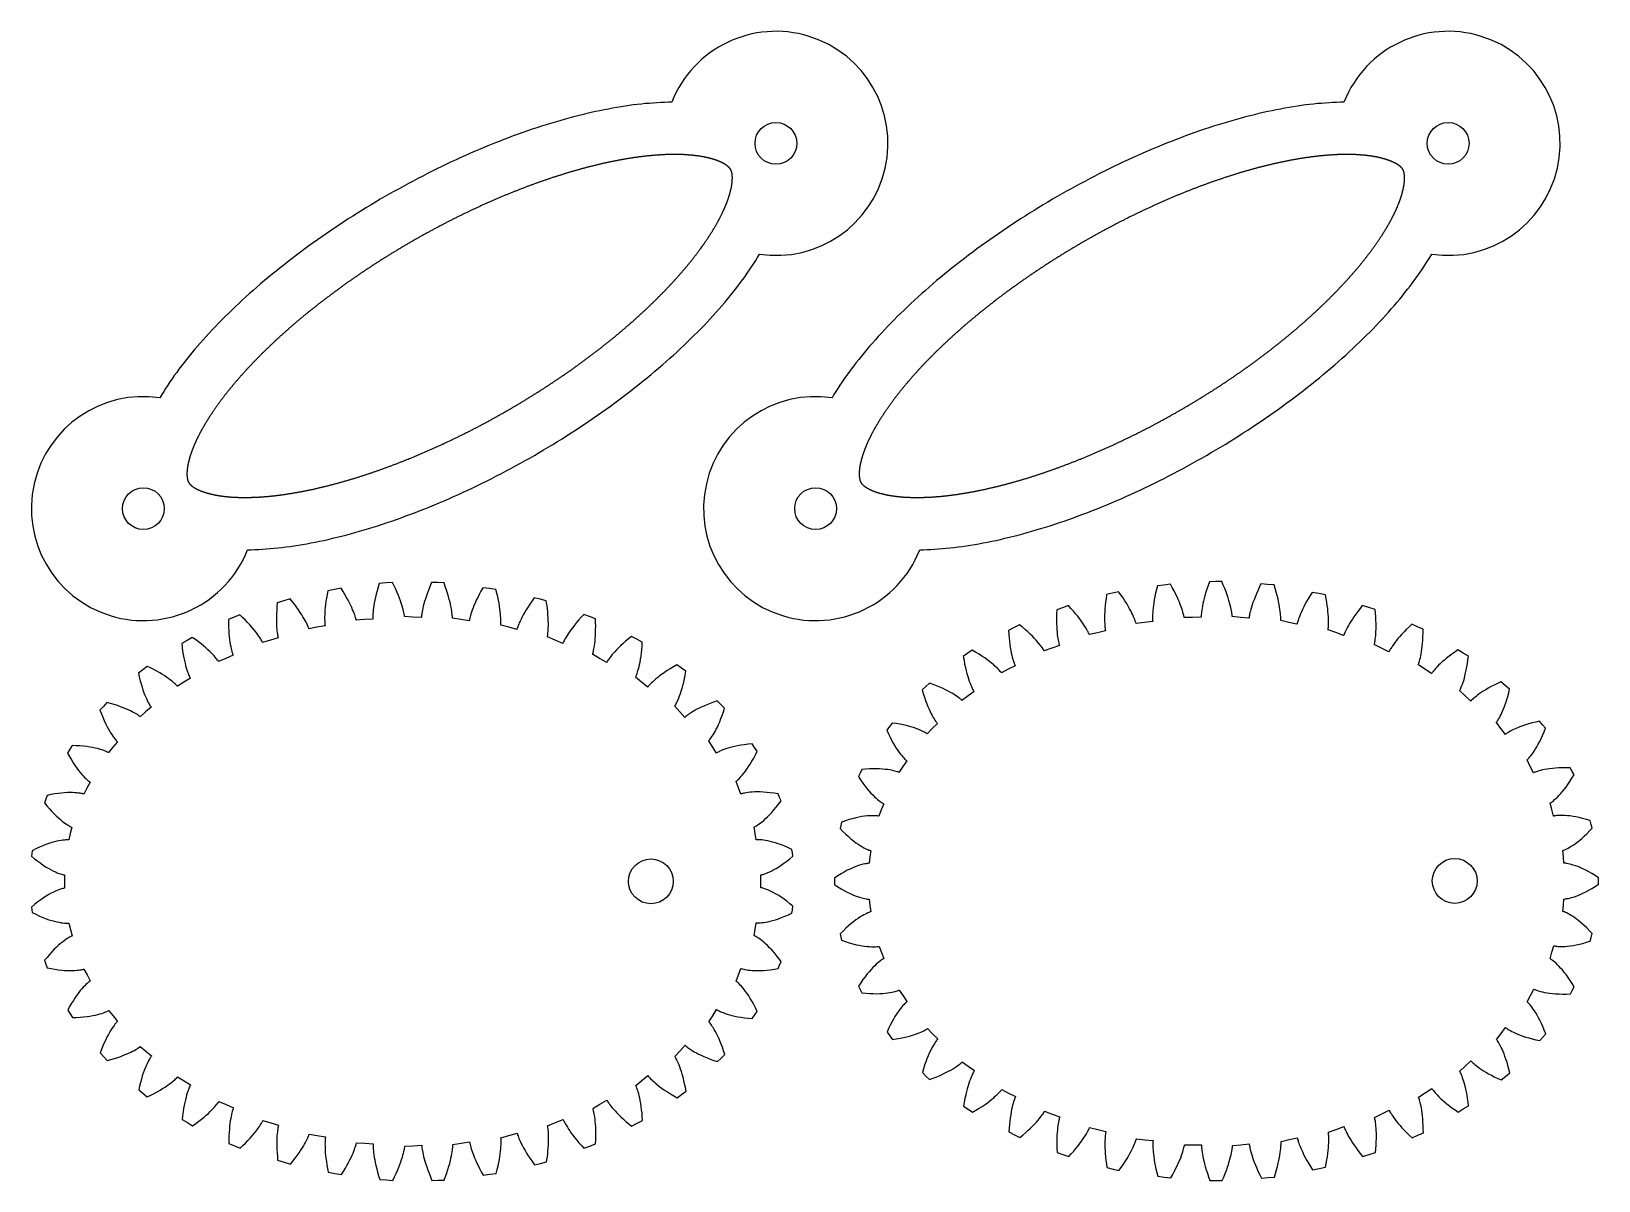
# Model space of a CAD drawing. Extents: x 0 to 210, y 0 to 154.
import ezdxf

# ---------------------------------------------------------------- set-up
doc = ezdxf.new("R2010")
doc.units = 0
doc.layers.get('0').update_dxf_attribs({"linetype": 'CONTINUOUS'})

msp = doc.modelspace()

# ---------------------------------------------------------------- linework, layer by layer
for points in [[(100.86, 35.39), (101.34, 35.6), (101.82, 35.82), (101.88, 36.28), (101.94, 36.74), (101.54, 37.07), (101.13, 37.41), (100.76, 37.68), (100.38, 37.95), (100.04, 38.16), (99.7, 38.37), (99.41, 38.53), (99.11, 38.69), (98.86, 38.81), (98.6, 38.92), (98.4, 39), (98.2, 39.07), (98.05, 39.12), (97.91, 39.16), (97.82, 39.19), (97.73, 39.21), (97.7, 39.21), (97.67, 39.22), (97.67, 40.08), (97.66, 40.95), (97.69, 40.96), (97.73, 40.96), (97.82, 40.98), (97.9, 41), (98.05, 41.05), (98.2, 41.1), (98.4, 41.17), (98.6, 41.25), (98.85, 41.36), (99.11, 41.48), (99.4, 41.64), (99.7, 41.8), (100.04, 42.01), (100.38, 42.23), (100.75, 42.5), (101.13, 42.77), (101.53, 43.1), (101.94, 43.44), (101.87, 43.9), (101.81, 44.36), (101.34, 44.57), (100.86, 44.79), (100.43, 44.95), (99.99, 45.11), (99.61, 45.23), (99.23, 45.34), (98.9, 45.42), (98.57, 45.5), (98.29, 45.54), (98.02, 45.59), (97.81, 45.61), (97.59, 45.63), (97.44, 45.63), (97.28, 45.64), (97.19, 45.64), (97.1, 45.63), (97.07, 45.63), (97.04, 45.63), (96.89, 46.5), (96.74, 47.36), (96.77, 47.38), (96.8, 47.39), (96.88, 47.43), (96.97, 47.48), (97.1, 47.56), (97.23, 47.64), (97.41, 47.77), (97.59, 47.89), (97.81, 48.06), (98.03, 48.24), (98.28, 48.47), (98.54, 48.7), (98.82, 48.99), (99.1, 49.28), (99.41, 49.64), (99.71, 49.99), (100.03, 50.41), (100.35, 50.84), (100.16, 51.31), (99.97, 51.78), (99.44, 51.86), (98.92, 51.94), (98.45, 51.99), (97.99, 52.03), (97.58, 52.04), (97.18, 52.05), (96.83, 52.04), (96.49, 52.02), (96.21, 52), (95.93, 51.97), (95.72, 51.93), (95.5, 51.9), (95.35, 51.86), (95.2, 51.83), (95.11, 51.8), (95.02, 51.77), (94.99, 51.76), (94.96, 51.75), (94.64, 52.6), (94.33, 53.46), (94.35, 53.48), (94.37, 53.49), (94.45, 53.55), (94.52, 53.61), (94.63, 53.72), (94.74, 53.82), (94.89, 53.98), (95.03, 54.14), (95.21, 54.35), (95.39, 54.56), (95.59, 54.83), (95.79, 55.1), (96.01, 55.43), (96.23, 55.77), (96.46, 56.17), (96.69, 56.57), (96.92, 57.03), (97.15, 57.5), (96.81, 57.99), (96.47, 58.48), (95.95, 58.42), (95.43, 58.37), (94.98, 58.29), (94.53, 58.22), (94.14, 58.13), (93.75, 58.04), (93.42, 57.95), (93.1, 57.85), (92.84, 57.76), (92.58, 57.67), (92.38, 57.58), (92.18, 57.5), (92.05, 57.43), (91.91, 57.36), (91.83, 57.32), (91.75, 57.27), (91.72, 57.26), (91.7, 57.24), (91.19, 58.07), (90.68, 58.89), (90.7, 58.92), (90.72, 58.94), (90.78, 59.01), (90.83, 59.08), (90.92, 59.2), (91.01, 59.32), (91.13, 59.5), (91.25, 59.67), (91.38, 59.91), (91.52, 60.14), (91.67, 60.44), (91.83, 60.73), (91.99, 61.09), (92.15, 61.45), (92.31, 61.87), (92.47, 62.3), (92.63, 62.79), (92.79, 63.28), (92.3, 63.75), (91.82, 64.23), (91.33, 64.06), (90.85, 63.89), (90.43, 63.72), (90.01, 63.55), (89.65, 63.38), (89.3, 63.21), (89, 63.06), (88.71, 62.9), (88.48, 62.76), (88.25, 62.61), (88.07, 62.49), (87.9, 62.37), (87.78, 62.28), (87.66, 62.19), (87.59, 62.13), (87.52, 62.07), (87.5, 62.05), (87.48, 62.03), (86.8, 62.78), (86.12, 63.53), (86.14, 63.56), (86.16, 63.58), (86.2, 63.66), (86.25, 63.74), (86.32, 63.88), (86.39, 64.01), (86.48, 64.2), (86.57, 64.4), (86.67, 64.65), (86.78, 64.9), (86.89, 65.22), (87, 65.54), (87.11, 65.92), (87.22, 66.3), (87.32, 66.74), (87.43, 67.18), (87.52, 67.69), (87.61, 68.2), (87.01, 68.63), (86.41, 69.05), (85.96, 68.8), (85.51, 68.54), (85.13, 68.29), (84.74, 68.04), (84.42, 67.81), (84.1, 67.58), (83.84, 67.37), (83.58, 67.17), (83.37, 66.98), (83.17, 66.8), (83.02, 66.65), (82.86, 66.51), (82.76, 66.39), (82.66, 66.28), (82.6, 66.21), (82.54, 66.14), (82.52, 66.12), (82.5, 66.09), (81.69, 66.74), (80.88, 67.39), (80.89, 67.42), (80.9, 67.45), (80.94, 67.53), (80.97, 67.61), (81.03, 67.75), (81.08, 67.89), (81.14, 68.09), (81.2, 68.29), (81.27, 68.54), (81.34, 68.8), (81.41, 69.12), (81.48, 69.44), (81.54, 69.82), (81.61, 70.21), (81.66, 70.65), (81.71, 71.09), (81.75, 71.6), (81.78, 72.1), (81.05, 72.48), (80.32, 72.85), (79.93, 72.53), (79.54, 72.21), (79.21, 71.91), (78.88, 71.61), (78.6, 71.34), (78.33, 71.07), (78.11, 70.82), (77.89, 70.58), (77.72, 70.38), (77.55, 70.17), (77.42, 70), (77.3, 69.84), (77.21, 69.71), (77.13, 69.59), (77.08, 69.52), (77.04, 69.44), (77.02, 69.41), (77.01, 69.39), (76.07, 69.93), (75.13, 70.48), (75.14, 70.51), (75.15, 70.53), (75.17, 70.62), (75.19, 70.7), (75.23, 70.85), (75.26, 70.99), (75.3, 71.19), (75.34, 71.4), (75.38, 71.66), (75.42, 71.92), (75.45, 72.25), (75.49, 72.57), (75.51, 72.96), (75.53, 73.34), (75.53, 73.78), (75.54, 74.23), (75.52, 74.73), (75.5, 75.23), (74.72, 75.52), (73.93, 75.81), (73.59, 75.44), (73.25, 75.06), (72.97, 74.72), (72.69, 74.38), (72.46, 74.08), (72.22, 73.77), (72.04, 73.5), (71.85, 73.23), (71.71, 73.01), (71.57, 72.78), (71.47, 72.6), (71.37, 72.42), (71.3, 72.29), (71.24, 72.16), (71.2, 72.07), (71.16, 71.99), (71.15, 71.97), (71.14, 71.94), (70.1, 72.37), (69.07, 72.8), (69.07, 72.83), (69.08, 72.86), (69.09, 72.95), (69.11, 73.04), (69.13, 73.19), (69.15, 73.33), (69.16, 73.54), (69.18, 73.75), (69.19, 74.02), (69.2, 74.29), (69.2, 74.62), (69.19, 74.96), (69.17, 75.35), (69.15, 75.74), (69.11, 76.18), (69.07, 76.63), (68.99, 77.14), (68.92, 77.64), (68.12, 77.84), (67.32, 78.03), (67.02, 77.62), (66.73, 77.2), (66.48, 76.82), (66.24, 76.44), (66.04, 76.1), (65.85, 75.77), (65.69, 75.47), (65.54, 75.18), (65.42, 74.93), (65.31, 74.69), (65.23, 74.5), (65.15, 74.3), (65.1, 74.16), (65.04, 74.02), (65.02, 73.93), (64.99, 73.85), (64.98, 73.82), (64.97, 73.79), (63.9, 74.09), (62.82, 74.39), (62.82, 74.42), (62.82, 74.45), (62.83, 74.54), (62.83, 74.63), (62.84, 74.78), (62.84, 74.93), (62.83, 75.14), (62.83, 75.35), (62.81, 75.61), (62.79, 75.88), (62.76, 76.21), (62.72, 76.53), (62.66, 76.91), (62.6, 77.3), (62.52, 77.74), (62.43, 78.17), (62.31, 78.67), (62.19, 79.16), (61.31, 79.27), (60.43, 79.39), (60.18, 78.94), (59.94, 78.5), (59.75, 78.1), (59.55, 77.7), (59.39, 77.34), (59.24, 76.99), (59.12, 76.68), (59, 76.38), (58.92, 76.12), (58.83, 75.87), (58.77, 75.67), (58.72, 75.47), (58.68, 75.32), (58.65, 75.18), (58.63, 75.09), (58.61, 75), (58.61, 74.97), (58.6, 74.94), (57.48, 75.12), (56.36, 75.3), (56.36, 75.33), (56.36, 75.36), (56.36, 75.45), (56.35, 75.54), (56.34, 75.69), (56.33, 75.84), (56.3, 76.05), (56.28, 76.26), (56.23, 76.53), (56.18, 76.8), (56.11, 77.13), (56.04, 77.45), (55.94, 77.83), (55.84, 78.21), (55.71, 78.65), (55.57, 79.08), (55.4, 79.57), (55.23, 80.05), (54.4, 80.07), (53.57, 80.09), (53.38, 79.62), (53.18, 79.14), (53.02, 78.72), (52.87, 78.29), (52.75, 77.91), (52.63, 77.54), (52.54, 77.22), (52.45, 76.9), (52.39, 76.63), (52.33, 76.36), (52.3, 76.16), (52.26, 75.95), (52.24, 75.8), (52.22, 75.65), (52.21, 75.56), (52.2, 75.47), (52.2, 75.44), (52.2, 75.4), (51.07, 75.46), (49.94, 75.52), (49.94, 75.55), (49.93, 75.58), (49.92, 75.67), (49.91, 75.76), (49.88, 75.9), (49.85, 76.05), (49.8, 76.26), (49.76, 76.46), (49.68, 76.72), (49.61, 76.98), (49.51, 77.3), (49.4, 77.61), (49.26, 77.98), (49.13, 78.35), (48.95, 78.76), (48.77, 79.18), (48.55, 79.64), (48.33, 80.1), (47.45, 80.03), (46.57, 79.96), (46.42, 79.47), (46.28, 78.98), (46.17, 78.54), (46.06, 78.11), (45.98, 77.72), (45.9, 77.34), (45.84, 77.01), (45.79, 76.68), (45.76, 76.42), (45.73, 76.15), (45.71, 75.94), (45.7, 75.73), (45.69, 75.58), (45.69, 75.43), (45.69, 75.33), (45.69, 75.24), (45.69, 75.21), (45.69, 75.18), (44.58, 75.12), (43.47, 75.05), (43.47, 75.08), (43.46, 75.11), (43.44, 75.19), (43.42, 75.28), (43.38, 75.42), (43.33, 75.56), (43.27, 75.75), (43.2, 75.94), (43.1, 76.19), (43, 76.43), (42.87, 76.73), (42.74, 77.02), (42.57, 77.36), (42.4, 77.7), (42.19, 78.08), (41.97, 78.47), (41.71, 78.89), (41.45, 79.31), (40.56, 79.15), (39.68, 78.98), (39.58, 78.5), (39.49, 78.01), (39.43, 77.57), (39.37, 77.14), (39.33, 76.76), (39.29, 76.38), (39.27, 76.06), (39.26, 75.74), (39.25, 75.48), (39.25, 75.21), (39.26, 75.01), (39.26, 74.8), (39.27, 74.66), (39.28, 74.51), (39.29, 74.42), (39.3, 74.34), (39.31, 74.31), (39.31, 74.28), (38.22, 74.09), (37.14, 73.9), (37.13, 73.93), (37.12, 73.96), (37.09, 74.04), (37.05, 74.12), (37, 74.26), (36.94, 74.39), (36.85, 74.58), (36.76, 74.76), (36.64, 74.99), (36.51, 75.22), (36.35, 75.5), (36.19, 75.77), (35.98, 76.09), (35.77, 76.41), (35.51, 76.76), (35.26, 77.12), (34.95, 77.51), (34.64, 77.9), (33.78, 77.64), (32.91, 77.38), (32.87, 76.88), (32.83, 76.39), (32.81, 75.95), (32.79, 75.51), (32.79, 75.14), (32.79, 74.76), (32.81, 74.43), (32.82, 74.11), (32.85, 73.85), (32.87, 73.59), (32.9, 73.39), (32.93, 73.19), (32.95, 73.04), (32.98, 72.9), (33, 72.81), (33.02, 72.73), (33.03, 72.7), (33.03, 72.67), (31.99, 72.36), (30.95, 72.05), (30.93, 72.08), (30.92, 72.11), (30.88, 72.19), (30.84, 72.27), (30.76, 72.4), (30.69, 72.52), (30.58, 72.7), (30.46, 72.88), (30.31, 73.09), (30.15, 73.31), (29.95, 73.57), (29.74, 73.83), (29.49, 74.12), (29.24, 74.42), (28.93, 74.74), (28.62, 75.07), (28.26, 75.42), (27.89, 75.77), (27.13, 75.44), (26.38, 75.12), (26.38, 74.61), (26.39, 74.1), (26.42, 73.66), (26.44, 73.21), (26.48, 72.82), (26.52, 72.44), (26.57, 72.11), (26.62, 71.79), (26.67, 71.52), (26.73, 71.26), (26.78, 71.06), (26.83, 70.85), (26.87, 70.71), (26.91, 70.57), (26.94, 70.48), (26.97, 70.4), (26.98, 70.37), (26.99, 70.34), (26.03, 69.92), (25.06, 69.5), (25.04, 69.53), (25.03, 69.55), (24.98, 69.63), (24.92, 69.7), (24.83, 69.82), (24.74, 69.93), (24.61, 70.09), (24.47, 70.25), (24.29, 70.44), (24.1, 70.64), (23.87, 70.87), (23.63, 71.09), (23.34, 71.35), (23.05, 71.6), (22.7, 71.88), (22.35, 72.15), (21.94, 72.45), (21.53, 72.74), (20.83, 72.32), (20.12, 71.91), (20.18, 71.4), (20.24, 70.9), (20.32, 70.46), (20.39, 70.02), (20.47, 69.65), (20.56, 69.27), (20.64, 68.95), (20.73, 68.64), (20.81, 68.38), (20.89, 68.13), (20.97, 67.94), (21.04, 67.74), (21.1, 67.6), (21.16, 67.47), (21.2, 67.39), (21.24, 67.31), (21.25, 67.28), (21.27, 67.26), (20.4, 66.73), (19.53, 66.2), (19.51, 66.22), (19.49, 66.24), (19.43, 66.31), (19.36, 66.38), (19.26, 66.48), (19.15, 66.58), (18.99, 66.72), (18.83, 66.86), (18.61, 67.03), (18.4, 67.19), (18.12, 67.38), (17.85, 67.57), (17.52, 67.78), (17.18, 67.98), (16.79, 68.2), (16.39, 68.42), (15.93, 68.64), (15.47, 68.86), (14.89, 68.4), (14.31, 67.94), (14.43, 67.44), (14.55, 66.94), (14.67, 66.5), (14.8, 66.07), (14.93, 65.7), (15.06, 65.33), (15.19, 65.02), (15.31, 64.72), (15.43, 64.47), (15.54, 64.22), (15.64, 64.04), (15.74, 63.85), (15.82, 63.72), (15.9, 63.59), (15.95, 63.52), (16, 63.44), (16.02, 63.42), (16.04, 63.4), (15.28, 62.76), (14.53, 62.12), (14.51, 62.14), (14.48, 62.16), (14.41, 62.22), (14.34, 62.27), (14.22, 62.35), (14.09, 62.44), (13.91, 62.54), (13.73, 62.65), (13.49, 62.78), (13.25, 62.9), (12.95, 63.04), (12.65, 63.18), (12.29, 63.32), (11.93, 63.46), (11.5, 63.6), (11.07, 63.74), (10.58, 63.87), (10.09, 64), (9.63, 63.5), (9.17, 62.99), (9.36, 62.51), (9.54, 62.04), (9.72, 61.63), (9.9, 61.22), (10.08, 60.87), (10.26, 60.52), (10.43, 60.24), (10.59, 59.95), (10.74, 59.73), (10.89, 59.51), (11.02, 59.34), (11.14, 59.17), (11.24, 59.05), (11.33, 58.94), (11.4, 58.87), (11.46, 58.81), (11.48, 58.79), (11.5, 58.77), (10.9, 58.04), (10.29, 57.32), (10.26, 57.33), (10.24, 57.35), (10.15, 57.39), (10.07, 57.43), (9.93, 57.49), (9.79, 57.55), (9.59, 57.62), (9.38, 57.69), (9.12, 57.77), (8.85, 57.84), (8.52, 57.92), (8.19, 57.99), (7.8, 58.05), (7.41, 58.12), (6.95, 58.16), (6.49, 58.21), (5.97, 58.23), (5.45, 58.25), (5.14, 57.75), (4.83, 57.24), (5.08, 56.79), (5.34, 56.33), (5.59, 55.94), (5.83, 55.56), (6.07, 55.23), (6.3, 54.91), (6.52, 54.65), (6.73, 54.39), (6.92, 54.19), (7.11, 53.99), (7.26, 53.84), (7.42, 53.69), (7.54, 53.59), (7.65, 53.49), (7.73, 53.44), (7.8, 53.38), (7.83, 53.36), (7.85, 53.35), (7.43, 52.55), (7.01, 51.76), (6.98, 51.77), (6.95, 51.78), (6.86, 51.8), (6.77, 51.82), (6.62, 51.85), (6.47, 51.88), (6.26, 51.9), (6.05, 51.93), (5.77, 51.94), (5.5, 51.96), (5.16, 51.96), (4.82, 51.96), (4.43, 51.93), (4.03, 51.9), (3.57, 51.84), (3.12, 51.78), (2.61, 51.68), (2.1, 51.58), (1.92, 51.08), (1.74, 50.58), (2.07, 50.18), (2.4, 49.78), (2.71, 49.44), (3.03, 49.11), (3.32, 48.83), (3.61, 48.56), (3.87, 48.34), (4.12, 48.13), (4.35, 47.97), (4.57, 47.81), (4.75, 47.69), (4.93, 47.58), (5.06, 47.5), (5.2, 47.43), (5.28, 47.39), (5.36, 47.35), (5.39, 47.34), (5.42, 47.33), (5.2, 46.47), (4.98, 45.61), (4.95, 45.61), (4.91, 45.61), (4.82, 45.61), (4.72, 45.62), (4.57, 45.61), (4.41, 45.6), (4.19, 45.57), (3.97, 45.55), (3.68, 45.49), (3.4, 45.44), (3.06, 45.36), (2.73, 45.27), (2.33, 45.14), (1.94, 45.01), (1.5, 44.83), (1.06, 44.65), (0.57, 44.42), (0.09, 44.18), (0.04, 43.81), (0, 43.44), (0.42, 43.1), (0.84, 42.76), (1.23, 42.49), (1.61, 42.21), (1.97, 41.99), (2.32, 41.78), (2.63, 41.61), (2.94, 41.45), (3.2, 41.34), (3.46, 41.22), (3.67, 41.14), (3.88, 41.07), (4.03, 41.02), (4.18, 40.98), (4.27, 40.96), (4.37, 40.94), (4.4, 40.93), (4.43, 40.93), (4.43, 40.04), (4.43, 39.16), (4.4, 39.15), (4.37, 39.15), (4.28, 39.13), (4.18, 39.11), (4.03, 39.06), (3.88, 39.02), (3.67, 38.94), (3.46, 38.86), (3.2, 38.75), (2.94, 38.63), (2.63, 38.47), (2.32, 38.3), (1.97, 38.09), (1.62, 37.87), (1.23, 37.59), (0.84, 37.32), (0.42, 36.98), (0, 36.63), (0.05, 36.26), (0.09, 35.89), (0.58, 35.66), (1.07, 35.43), (1.51, 35.25), (1.95, 35.07), (2.34, 34.94), (2.74, 34.81), (3.07, 34.73), (3.41, 34.64), (3.69, 34.59), (3.97, 34.54), (4.2, 34.51), (4.42, 34.49), (4.58, 34.48), (4.73, 34.47), (4.83, 34.47), (4.92, 34.47), (4.96, 34.47), (4.99, 34.48), (5.21, 33.62), (5.43, 32.76), (5.41, 32.75), (5.38, 32.74), (5.29, 32.7), (5.21, 32.66), (5.08, 32.58), (4.94, 32.51), (4.76, 32.4), (4.58, 32.28), (4.36, 32.12), (4.14, 31.95), (3.88, 31.74), (3.62, 31.52), (3.33, 31.25), (3.04, 30.98), (2.73, 30.64), (2.42, 30.3), (2.09, 29.9), (1.76, 29.5), (1.94, 29), (2.12, 28.5), (2.63, 28.4), (3.14, 28.3), (3.59, 28.24), (4.05, 28.18), (4.44, 28.15), (4.84, 28.13), (5.18, 28.13), (5.52, 28.13), (5.79, 28.14), (6.07, 28.16), (6.28, 28.18), (6.49, 28.21), (6.64, 28.24), (6.79, 28.27), (6.88, 28.29), (6.97, 28.31), (7, 28.32), (7.03, 28.33), (7.45, 27.54), (7.87, 26.74), (7.85, 26.73), (7.82, 26.71), (7.75, 26.65), (7.68, 26.6), (7.56, 26.5), (7.44, 26.4), (7.29, 26.25), (7.13, 26.1), (6.94, 25.9), (6.76, 25.7), (6.54, 25.44), (6.33, 25.17), (6.09, 24.85), (5.86, 24.53), (5.61, 24.14), (5.36, 23.75), (5.11, 23.3), (4.86, 22.84), (5.17, 22.34), (5.48, 21.83), (6, 21.86), (6.52, 21.88), (6.98, 21.92), (7.44, 21.97), (7.83, 22.04), (8.22, 22.1), (8.55, 22.17), (8.88, 22.25), (9.15, 22.32), (9.41, 22.4), (9.62, 22.47), (9.82, 22.55), (9.96, 22.61), (10.1, 22.67), (10.18, 22.71), (10.27, 22.75), (10.29, 22.76), (10.32, 22.78), (10.93, 22.05), (11.53, 21.33), (11.51, 21.31), (11.49, 21.29), (11.43, 21.22), (11.37, 21.16), (11.27, 21.04), (11.17, 20.93), (11.05, 20.76), (10.92, 20.59), (10.77, 20.36), (10.62, 20.14), (10.46, 19.85), (10.29, 19.57), (10.11, 19.22), (9.94, 18.87), (9.75, 18.46), (9.57, 18.05), (9.39, 17.57), (9.21, 17.1), (9.67, 16.59), (10.12, 16.09), (10.62, 16.22), (11.11, 16.35), (11.54, 16.49), (11.96, 16.63), (12.33, 16.78), (12.69, 16.92), (12.99, 17.06), (13.29, 17.19), (13.53, 17.32), (13.77, 17.44), (13.95, 17.55), (14.13, 17.66), (14.25, 17.74), (14.38, 17.83), (14.45, 17.88), (14.52, 17.94), (14.54, 17.96), (14.57, 17.98), (15.32, 17.34), (16.07, 16.71), (16.06, 16.68), (16.04, 16.66), (15.99, 16.58), (15.94, 16.51), (15.86, 16.38), (15.78, 16.25), (15.68, 16.06), (15.58, 15.88), (15.47, 15.63), (15.35, 15.38), (15.23, 15.08), (15.1, 14.77), (14.97, 14.4), (14.84, 14.03), (14.71, 13.59), (14.59, 13.16), (14.47, 12.66), (14.35, 12.16), (14.93, 11.7), (15.51, 11.23), (15.97, 11.46), (16.43, 11.68), (16.83, 11.9), (17.23, 12.12), (17.56, 12.32), (17.89, 12.53), (18.17, 12.72), (18.44, 12.91), (18.65, 13.08), (18.87, 13.24), (19.03, 13.38), (19.19, 13.52), (19.3, 13.62), (19.41, 13.73), (19.47, 13.79), (19.53, 13.86), (19.55, 13.88), (19.57, 13.91), (20.44, 13.38), (21.31, 12.85), (21.29, 12.83), (21.28, 12.8), (21.24, 12.72), (21.2, 12.64), (21.14, 12.5), (21.08, 12.37), (21.01, 12.17), (20.94, 11.98), (20.85, 11.72), (20.77, 11.47), (20.69, 11.15), (20.6, 10.84), (20.52, 10.46), (20.43, 10.08), (20.36, 9.64), (20.29, 9.2), (20.23, 8.7), (20.17, 8.2), (20.87, 7.78), (21.57, 7.36), (21.99, 7.66), (22.4, 7.95), (22.75, 8.23), (23.1, 8.51), (23.39, 8.76), (23.68, 9.01), (23.91, 9.24), (24.15, 9.47), (24.33, 9.66), (24.52, 9.86), (24.65, 10.02), (24.79, 10.18), (24.88, 10.29), (24.97, 10.41), (25.02, 10.48), (25.07, 10.56), (25.09, 10.58), (25.1, 10.61), (26.07, 10.19), (27.04, 9.77), (27.03, 9.74), (27.02, 9.71), (26.99, 9.63), (26.96, 9.54), (26.91, 9.4), (26.87, 9.26), (26.82, 9.06), (26.77, 8.85), (26.72, 8.59), (26.67, 8.32), (26.62, 8), (26.57, 7.68), (26.53, 7.29), (26.49, 6.9), (26.46, 6.46), (26.44, 6.01), (26.43, 5.5), (26.43, 4.99), (27.18, 4.67), (27.94, 4.34), (28.3, 4.69), (28.67, 5.04), (28.98, 5.37), (29.28, 5.7), (29.54, 5.99), (29.79, 6.28), (29.99, 6.54), (30.2, 6.8), (30.35, 7.02), (30.51, 7.24), (30.62, 7.42), (30.73, 7.59), (30.81, 7.72), (30.88, 7.85), (30.93, 7.93), (30.97, 8.01), (30.98, 8.04), (30.99, 8.06), (32.04, 7.76), (33.08, 7.45), (33.07, 7.42), (33.06, 7.39), (33.04, 7.31), (33.02, 7.22), (33, 7.08), (32.97, 6.93), (32.94, 6.73), (32.92, 6.53), (32.89, 6.27), (32.87, 6), (32.86, 5.68), (32.84, 5.36), (32.84, 4.98), (32.84, 4.6), (32.86, 4.17), (32.88, 3.73), (32.92, 3.23), (32.96, 2.74), (33.82, 2.48), (34.69, 2.22), (34.99, 2.61), (35.3, 3), (35.56, 3.36), (35.82, 3.71), (36.02, 4.03), (36.23, 4.35), (36.4, 4.62), (36.56, 4.9), (36.68, 5.13), (36.81, 5.36), (36.9, 5.55), (36.99, 5.73), (37.04, 5.87), (37.1, 6), (37.13, 6.08), (37.16, 6.16), (37.17, 6.19), (37.18, 6.22), (38.27, 6.03), (39.36, 5.85), (39.35, 5.82), (39.35, 5.79), (39.34, 5.7), (39.33, 5.61), (39.32, 5.47), (39.31, 5.32), (39.3, 5.12), (39.29, 4.91), (39.3, 4.65), (39.3, 4.38), (39.32, 4.06), (39.34, 3.74), (39.37, 3.36), (39.41, 2.99), (39.48, 2.55), (39.54, 2.12), (39.63, 1.63), (39.72, 1.14), (40.61, 0.98), (41.5, 0.81), (41.76, 1.24), (42.02, 1.66), (42.23, 2.04), (42.45, 2.43), (42.62, 2.77), (42.79, 3.11), (42.92, 3.4), (43.05, 3.69), (43.15, 3.94), (43.24, 4.18), (43.31, 4.38), (43.38, 4.57), (43.42, 4.71), (43.46, 4.85), (43.48, 4.94), (43.51, 5.02), (43.51, 5.05), (43.52, 5.08), (44.63, 5.01), (45.74, 4.95), (45.74, 4.91), (45.74, 4.88), (45.74, 4.79), (45.73, 4.7), (45.74, 4.55), (45.74, 4.4), (45.76, 4.19), (45.78, 3.98), (45.81, 3.71), (45.84, 3.44), (45.89, 3.12), (45.95, 2.79), (46.03, 2.41), (46.11, 2.02), (46.22, 1.59), (46.33, 1.15), (46.48, 0.66), (46.62, 0.17), (47.5, 0.1), (48.38, 0.03), (48.6, 0.49), (48.82, 0.95), (49, 1.37), (49.18, 1.79), (49.31, 2.15), (49.45, 2.52), (49.56, 2.83), (49.66, 3.15), (49.73, 3.41), (49.8, 3.67), (49.85, 3.88), (49.9, 4.08), (49.93, 4.23), (49.96, 4.38), (49.97, 4.47), (49.98, 4.56), (49.99, 4.59), (49.99, 4.62), (51.12, 4.67), (52.24, 4.73), (52.24, 4.7), (52.25, 4.67), (52.25, 4.58), (52.26, 4.49), (52.28, 4.34), (52.3, 4.19), (52.34, 3.98), (52.38, 3.77), (52.44, 3.5), (52.5, 3.24), (52.59, 2.92), (52.67, 2.6), (52.79, 2.22), (52.91, 1.84), (53.07, 1.42), (53.23, 0.99), (53.42, 0.52), (53.62, 0.04), (54.45, 0.06), (55.27, 0.08), (55.45, 0.57), (55.62, 1.05), (55.75, 1.49), (55.89, 1.92), (55.99, 2.3), (56.09, 2.68), (56.16, 3.01), (56.23, 3.34), (56.27, 3.6), (56.32, 3.87), (56.35, 4.08), (56.37, 4.29), (56.39, 4.44), (56.4, 4.6), (56.4, 4.69), (56.41, 4.78), (56.41, 4.81), (56.41, 4.84), (57.52, 5.02), (58.64, 5.19), (58.64, 5.17), (58.65, 5.14), (58.67, 5.05), (58.68, 4.96), (58.72, 4.82), (58.76, 4.67), (58.81, 4.47), (58.87, 4.27), (58.96, 4.02), (59.04, 3.76), (59.16, 3.46), (59.28, 3.15), (59.43, 2.8), (59.59, 2.44), (59.79, 2.04), (59.98, 1.64), (60.22, 1.2), (60.47, 0.75), (61.35, 0.87), (62.23, 0.98), (62.35, 1.48), (62.47, 1.97), (62.56, 2.41), (62.64, 2.84), (62.7, 3.23), (62.76, 3.61), (62.8, 3.93), (62.83, 4.26), (62.85, 4.53), (62.87, 4.79), (62.87, 5), (62.88, 5.21), (62.87, 5.36), (62.87, 5.51), (62.87, 5.6), (62.86, 5.69), (62.86, 5.72), (62.85, 5.75), (63.93, 6.05), (65.01, 6.35), (65.02, 6.33), (65.03, 6.3), (65.06, 6.21), (65.08, 6.12), (65.14, 5.98), (65.19, 5.84), (65.27, 5.65), (65.35, 5.45), (65.46, 5.21), (65.58, 4.96), (65.73, 4.67), (65.89, 4.38), (66.08, 4.04), (66.28, 3.7), (66.52, 3.32), (66.77, 2.95), (67.06, 2.53), (67.36, 2.11), (68.16, 2.31), (68.96, 2.5), (69.04, 3.01), (69.11, 3.51), (69.15, 3.96), (69.19, 4.41), (69.21, 4.8), (69.23, 5.19), (69.24, 5.52), (69.24, 5.85), (69.23, 6.12), (69.22, 6.39), (69.2, 6.6), (69.18, 6.81), (69.16, 6.96), (69.15, 7.11), (69.13, 7.2), (69.12, 7.29), (69.11, 7.32), (69.1, 7.35), (70.14, 7.78), (71.17, 8.21), (71.19, 8.18), (71.2, 8.15), (71.23, 8.07), (71.27, 7.99), (71.34, 7.86), (71.4, 7.73), (71.5, 7.55), (71.61, 7.37), (71.75, 7.14), (71.89, 6.91), (72.07, 6.65), (72.26, 6.38), (72.49, 6.07), (72.72, 5.77), (73, 5.42), (73.29, 5.08), (73.63, 4.71), (73.97, 4.34), (74.75, 4.63), (75.53, 4.92), (75.55, 5.42), (75.57, 5.92), (75.56, 6.37), (75.56, 6.81), (75.54, 7.19), (75.52, 7.58), (75.48, 7.9), (75.45, 8.22), (75.41, 8.49), (75.37, 8.75), (75.33, 8.95), (75.3, 9.16), (75.26, 9.3), (75.23, 9.44), (75.2, 9.53), (75.18, 9.61), (75.17, 9.64), (75.16, 9.67), (76.1, 10.22), (77.04, 10.76), (77.05, 10.74), (77.07, 10.71), (77.11, 10.63), (77.16, 10.56), (77.24, 10.43), (77.33, 10.31), (77.45, 10.15), (77.58, 9.98), (77.75, 9.77), (77.92, 9.57), (78.14, 9.33), (78.36, 9.08), (78.63, 8.81), (78.91, 8.54), (79.24, 8.24), (79.57, 7.94), (79.96, 7.62), (80.35, 7.3), (81.08, 7.68), (81.81, 8.05), (81.78, 8.56), (81.74, 9.06), (81.69, 9.5), (81.64, 9.95), (81.57, 10.33), (81.51, 10.71), (81.44, 11.03), (81.37, 11.35), (81.3, 11.61), (81.23, 11.87), (81.17, 12.06), (81.11, 12.26), (81.05, 12.4), (81, 12.54), (80.97, 12.62), (80.93, 12.71), (80.92, 12.73), (80.91, 12.76), (81.72, 13.41), (82.53, 14.06), (82.55, 14.04), (82.57, 14.01), (82.63, 13.94), (82.68, 13.87), (82.79, 13.76), (82.89, 13.65), (83.04, 13.5), (83.2, 13.35), (83.4, 13.17), (83.61, 12.99), (83.87, 12.78), (84.13, 12.57), (84.45, 12.34), (84.77, 12.11), (85.15, 11.87), (85.54, 11.62), (85.99, 11.36), (86.43, 11.11), (87.04, 11.53), (87.64, 11.96), (87.55, 12.47), (87.45, 12.98), (87.35, 13.42), (87.24, 13.86), (87.13, 14.24), (87.02, 14.62), (86.91, 14.94), (86.8, 15.25), (86.7, 15.51), (86.6, 15.76), (86.51, 15.95), (86.42, 16.15), (86.35, 16.28), (86.28, 16.41), (86.23, 16.49), (86.18, 16.57), (86.17, 16.6), (86.15, 16.62), (86.83, 17.37), (87.5, 18.13), (87.53, 18.11), (87.55, 18.09), (87.62, 18.03), (87.68, 17.97), (87.8, 17.88), (87.92, 17.78), (88.1, 17.66), (88.27, 17.54), (88.5, 17.4), (88.74, 17.26), (89.03, 17.1), (89.32, 16.95), (89.68, 16.78), (90.03, 16.61), (90.45, 16.44), (90.87, 16.27), (91.36, 16.1), (91.84, 15.94), (92.33, 16.41), (92.81, 16.89), (92.65, 17.38), (92.5, 17.87), (92.33, 18.29), (92.17, 18.71), (92.01, 19.07), (91.85, 19.43), (91.7, 19.72), (91.54, 20.02), (91.41, 20.25), (91.27, 20.49), (91.15, 20.66), (91.04, 20.84), (90.95, 20.96), (90.86, 21.08), (90.8, 21.15), (90.74, 21.22), (90.72, 21.24), (90.7, 21.27), (91.21, 22.09), (91.72, 22.92), (91.74, 22.91), (91.77, 22.89), (91.85, 22.84), (91.93, 22.8), (92.07, 22.73), (92.2, 22.66), (92.4, 22.58), (92.6, 22.5), (92.86, 22.4), (93.12, 22.31), (93.44, 22.22), (93.77, 22.13), (94.16, 22.04), (94.55, 21.95), (95, 21.87), (95.45, 21.8), (95.97, 21.74), (96.49, 21.69), (96.83, 22.18), (97.17, 22.67), (96.94, 23.14), (96.7, 23.6), (96.47, 24), (96.24, 24.4), (96.03, 24.73), (95.81, 25.07), (95.61, 25.34), (95.4, 25.61), (95.23, 25.82), (95.05, 26.03), (94.9, 26.19), (94.76, 26.34), (94.64, 26.45), (94.53, 26.55), (94.46, 26.61), (94.39, 26.67), (94.37, 26.69), (94.34, 26.71), (94.66, 27.56), (94.98, 28.41), (95, 28.4), (95.03, 28.39), (95.12, 28.37), (95.21, 28.34), (95.37, 28.3), (95.52, 28.27), (95.73, 28.23), (95.95, 28.2), (96.23, 28.17), (96.51, 28.14), (96.85, 28.13), (97.19, 28.12), (97.6, 28.13), (98, 28.14), (98.47, 28.18), (98.93, 28.23), (99.46, 28.31), (99.98, 28.39), (100.17, 28.86), (100.36, 29.34), (100.04, 29.76), (99.72, 30.18), (99.42, 30.54), (99.11, 30.89), (98.83, 31.18), (98.55, 31.47), (98.29, 31.7), (98.04, 31.93), (97.82, 32.1), (97.6, 32.28), (97.42, 32.4), (97.24, 32.53), (97.11, 32.61), (96.98, 32.69), (96.89, 32.73), (96.81, 32.78), (96.78, 32.79), (96.75, 32.8), (96.9, 33.67), (97.04, 34.54), (97.08, 34.54), (97.11, 34.53), (97.2, 34.53), (97.29, 34.53), (97.44, 34.53), (97.6, 34.54), (97.81, 34.56), (98.03, 34.58), (98.3, 34.63), (98.57, 34.67), (98.9, 34.75), (99.23, 34.83), (99.62, 34.94), (100, 35.06), (100.43, 35.22)], [(207.69, 31.76), (208.19, 31.91), (208.69, 32.06), (208.83, 32.57), (208.96, 33.07), (208.6, 33.45), (208.24, 33.83), (207.9, 34.14), (207.57, 34.45), (207.26, 34.7), (206.95, 34.96), (206.67, 35.15), (206.39, 35.35), (206.16, 35.49), (205.92, 35.64), (205.73, 35.74), (205.54, 35.84), (205.4, 35.9), (205.26, 35.97), (205.18, 36), (205.09, 36.03), (205.06, 36.04), (205.03, 36.05), (205.1, 36.88), (205.17, 37.71), (205.2, 37.71), (205.23, 37.71), (205.33, 37.72), (205.42, 37.73), (205.57, 37.76), (205.73, 37.78), (205.94, 37.84), (206.16, 37.89), (206.43, 37.97), (206.7, 38.06), (207.02, 38.18), (207.35, 38.3), (207.72, 38.48), (208.09, 38.65), (208.5, 38.88), (208.92, 39.1), (209.37, 39.39), (209.82, 39.68), (209.82, 40.11), (209.82, 40.55), (209.37, 40.84), (208.92, 41.12), (208.5, 41.35), (208.09, 41.58), (207.72, 41.75), (207.35, 41.92), (207.02, 42.05), (206.7, 42.17), (206.43, 42.25), (206.16, 42.34), (205.94, 42.39), (205.73, 42.44), (205.57, 42.47), (205.42, 42.49), (205.33, 42.5), (205.23, 42.51), (205.2, 42.51), (205.17, 42.52), (205.1, 43.36), (205.03, 44.21), (205.06, 44.22), (205.09, 44.23), (205.17, 44.26), (205.26, 44.3), (205.4, 44.36), (205.54, 44.42), (205.73, 44.52), (205.92, 44.63), (206.15, 44.77), (206.39, 44.92), (206.67, 45.11), (206.94, 45.31), (207.25, 45.56), (207.56, 45.81), (207.9, 46.13), (208.24, 46.44), (208.6, 46.82), (208.96, 47.2), (208.82, 47.7), (208.68, 48.21), (208.18, 48.35), (207.68, 48.5), (207.23, 48.6), (206.78, 48.7), (206.39, 48.77), (205.99, 48.83), (205.66, 48.86), (205.32, 48.89), (205.04, 48.9), (204.77, 48.91), (204.55, 48.9), (204.34, 48.89), (204.18, 48.87), (204.03, 48.86), (203.94, 48.84), (203.85, 48.83), (203.82, 48.82), (203.79, 48.82), (203.55, 49.68), (203.32, 50.55), (203.35, 50.57), (203.37, 50.58), (203.45, 50.63), (203.53, 50.69), (203.65, 50.78), (203.77, 50.87), (203.93, 51.02), (204.1, 51.16), (204.3, 51.35), (204.49, 51.55), (204.72, 51.8), (204.95, 52.05), (205.2, 52.37), (205.45, 52.68), (205.71, 53.06), (205.98, 53.44), (206.25, 53.89), (206.53, 54.33), (206.27, 54.8), (206.02, 55.26), (205.49, 55.27), (204.97, 55.28), (204.51, 55.26), (204.04, 55.24), (203.64, 55.2), (203.24, 55.16), (202.91, 55.11), (202.57, 55.05), (202.3, 54.99), (202.03, 54.93), (201.83, 54.87), (201.62, 54.8), (201.47, 54.75), (201.33, 54.7), (201.24, 54.66), (201.16, 54.63), (201.13, 54.61), (201.1, 54.6), (200.67, 55.47), (200.25, 56.33), (200.27, 56.35), (200.29, 56.37), (200.36, 56.44), (200.42, 56.5), (200.52, 56.62), (200.62, 56.73), (200.75, 56.9), (200.89, 57.07), (201.04, 57.29), (201.2, 57.52), (201.38, 57.8), (201.55, 58.09), (201.74, 58.44), (201.93, 58.79), (202.12, 59.2), (202.32, 59.62), (202.51, 60.1), (202.71, 60.58), (202.31, 61.04), (201.92, 61.51), (201.41, 61.39), (200.91, 61.28), (200.47, 61.15), (200.03, 61.02), (199.65, 60.89), (199.28, 60.76), (198.97, 60.63), (198.66, 60.51), (198.41, 60.39), (198.16, 60.27), (197.98, 60.16), (197.79, 60.06), (197.66, 59.98), (197.53, 59.9), (197.46, 59.84), (197.38, 59.79), (197.36, 59.77), (197.33, 59.75), (196.73, 60.55), (196.13, 61.36), (196.15, 61.38), (196.16, 61.4), (196.22, 61.48), (196.27, 61.55), (196.35, 61.68), (196.43, 61.8), (196.53, 61.98), (196.63, 62.17), (196.75, 62.41), (196.86, 62.65), (196.99, 62.95), (197.12, 63.25), (197.26, 63.61), (197.39, 63.98), (197.52, 64.4), (197.65, 64.83), (197.78, 65.32), (197.9, 65.81), (197.32, 66.29), (196.74, 66.77), (196.28, 66.56), (195.83, 66.34), (195.43, 66.14), (195.04, 65.93), (194.7, 65.73), (194.37, 65.53), (194.1, 65.35), (193.83, 65.17), (193.61, 65.01), (193.4, 64.84), (193.24, 64.71), (193.08, 64.58), (192.97, 64.48), (192.86, 64.38), (192.8, 64.31), (192.73, 64.25), (192.71, 64.23), (192.69, 64.2), (191.95, 64.91), (191.2, 65.61), (191.22, 65.63), (191.23, 65.66), (191.27, 65.74), (191.31, 65.82), (191.37, 65.95), (191.43, 66.09), (191.5, 66.28), (191.58, 66.47), (191.66, 66.72), (191.75, 66.98), (191.84, 67.29), (191.92, 67.6), (192.01, 67.97), (192.1, 68.35), (192.17, 68.78), (192.25, 69.22), (192.31, 69.72), (192.38, 70.22), (191.67, 70.64), (190.97, 71.07), (190.56, 70.78), (190.15, 70.49), (189.8, 70.22), (189.45, 69.95), (189.16, 69.7), (188.86, 69.45), (188.63, 69.23), (188.39, 69), (188.21, 68.81), (188.03, 68.62), (187.89, 68.46), (187.75, 68.31), (187.66, 68.19), (187.57, 68.08), (187.52, 68), (187.47, 67.93), (187.45, 67.91), (187.44, 67.88), (186.56, 68.48), (185.68, 69.08), (185.69, 69.1), (185.7, 69.13), (185.73, 69.22), (185.76, 69.3), (185.81, 69.44), (185.85, 69.59), (185.9, 69.79), (185.95, 69.99), (186, 70.25), (186.06, 70.51), (186.11, 70.84), (186.16, 71.16), (186.2, 71.55), (186.24, 71.93), (186.27, 72.38), (186.3, 72.82), (186.31, 73.33), (186.31, 73.83), (185.56, 74.16), (184.8, 74.5), (184.44, 74.15), (184.07, 73.8), (183.76, 73.47), (183.45, 73.15), (183.2, 72.86), (182.94, 72.57), (182.74, 72.31), (182.54, 72.05), (182.38, 71.84), (182.22, 71.62), (182.11, 71.44), (182, 71.27), (181.92, 71.14), (181.85, 71.01), (181.81, 70.93), (181.76, 70.85), (181.75, 70.83), (181.74, 70.8), (180.76, 71.28), (179.78, 71.77), (179.79, 71.8), (179.8, 71.82), (179.82, 71.91), (179.84, 72), (179.86, 72.14), (179.89, 72.28), (179.92, 72.48), (179.95, 72.69), (179.97, 72.95), (179.99, 73.21), (180.01, 73.53), (180.03, 73.85), (180.03, 74.23), (180.03, 74.61), (180.01, 75.05), (179.99, 75.48), (179.95, 75.98), (179.91, 76.47), (179.05, 76.73), (178.18, 76.99), (177.88, 76.61), (177.57, 76.22), (177.31, 75.86), (177.05, 75.51), (176.85, 75.19), (176.64, 74.87), (176.47, 74.6), (176.31, 74.32), (176.18, 74.09), (176.06, 73.86), (175.97, 73.68), (175.88, 73.49), (175.82, 73.36), (175.77, 73.23), (175.73, 73.14), (175.7, 73.06), (175.69, 73.03), (175.68, 73.01), (174.64, 73.37), (173.59, 73.73), (173.6, 73.76), (173.6, 73.79), (173.61, 73.88), (173.62, 73.96), (173.63, 74.11), (173.64, 74.25), (173.65, 74.46), (173.66, 74.66), (173.65, 74.93), (173.65, 75.19), (173.63, 75.51), (173.61, 75.83), (173.57, 76.21), (173.54, 76.59), (173.47, 77.02), (173.41, 77.46), (173.32, 77.95), (173.23, 78.44), (172.34, 78.6), (171.45, 78.76), (171.19, 78.34), (170.93, 77.92), (170.72, 77.53), (170.5, 77.15), (170.33, 76.81), (170.16, 76.47), (170.03, 76.18), (169.9, 75.88), (169.8, 75.64), (169.71, 75.39), (169.64, 75.2), (169.57, 75.01), (169.53, 74.87), (169.49, 74.73), (169.46, 74.64), (169.44, 74.56), (169.44, 74.53), (169.43, 74.5), (168.34, 74.74), (167.25, 74.98), (167.26, 75.01), (167.26, 75.04), (167.26, 75.13), (167.26, 75.22), (167.25, 75.37), (167.25, 75.52), (167.23, 75.73), (167.22, 75.94), (167.19, 76.21), (167.15, 76.48), (167.1, 76.81), (167.05, 77.13), (166.97, 77.52), (166.89, 77.9), (166.78, 78.34), (166.66, 78.78), (166.52, 79.27), (166.37, 79.76), (165.49, 79.82), (164.61, 79.89), (164.39, 79.43), (164.17, 78.97), (163.99, 78.55), (163.82, 78.14), (163.68, 77.77), (163.54, 77.4), (163.44, 77.09), (163.34, 76.77), (163.26, 76.51), (163.19, 76.25), (163.14, 76.05), (163.09, 75.84), (163.06, 75.69), (163.04, 75.55), (163.02, 75.46), (163.01, 75.37), (163.01, 75.34), (163, 75.31), (161.88, 75.42), (160.76, 75.54), (160.75, 75.57), (160.75, 75.6), (160.74, 75.69), (160.74, 75.78), (160.72, 75.93), (160.69, 76.08), (160.66, 76.29), (160.62, 76.5), (160.56, 76.76), (160.5, 77.03), (160.41, 77.35), (160.32, 77.67), (160.2, 78.05), (160.09, 78.42), (159.93, 78.85), (159.77, 79.28), (159.57, 79.75), (159.38, 80.23), (158.55, 80.2), (157.72, 80.18), (157.55, 79.7), (157.38, 79.21), (157.25, 78.78), (157.11, 78.34), (157.01, 77.96), (156.91, 77.58), (156.84, 77.26), (156.77, 76.93), (156.73, 76.66), (156.68, 76.39), (156.65, 76.18), (156.63, 75.97), (156.61, 75.82), (156.6, 75.67), (156.6, 75.58), (156.59, 75.49), (156.59, 75.46), (156.59, 75.43), (155.46, 75.42), (154.33, 75.42), (154.32, 75.44), (154.32, 75.47), (154.3, 75.56), (154.28, 75.65), (154.25, 75.79), (154.21, 75.94), (154.15, 76.14), (154.1, 76.34), (154.01, 76.59), (153.92, 76.85), (153.81, 77.15), (153.69, 77.46), (153.53, 77.81), (153.38, 78.17), (153.18, 78.57), (152.98, 78.97), (152.74, 79.41), (152.5, 79.86), (151.62, 79.74), (150.74, 79.63), (150.62, 79.13), (150.5, 78.64), (150.41, 78.2), (150.32, 77.77), (150.26, 77.38), (150.21, 77), (150.17, 76.68), (150.13, 76.35), (150.12, 76.08), (150.1, 75.82), (150.09, 75.61), (150.09, 75.4), (150.09, 75.25), (150.1, 75.1), (150.1, 75.01), (150.11, 74.92), (150.11, 74.89), (150.11, 74.86), (149, 74.73), (147.89, 74.6), (147.88, 74.63), (147.88, 74.66), (147.85, 74.75), (147.82, 74.83), (147.77, 74.97), (147.72, 75.12), (147.64, 75.31), (147.56, 75.5), (147.44, 75.75), (147.33, 75.99), (147.18, 76.29), (147.02, 76.58), (146.83, 76.92), (146.63, 77.26), (146.39, 77.64), (146.14, 78.02), (145.85, 78.43), (145.55, 78.85), (144.75, 78.66), (143.95, 78.46), (143.87, 77.96), (143.8, 77.45), (143.76, 77), (143.71, 76.55), (143.69, 76.16), (143.67, 75.77), (143.67, 75.44), (143.67, 75.11), (143.68, 74.84), (143.69, 74.57), (143.7, 74.36), (143.72, 74.15), (143.74, 74), (143.76, 73.85), (143.77, 73.76), (143.79, 73.67), (143.79, 73.65), (143.8, 73.62), (142.71, 73.36), (141.62, 73.11), (141.61, 73.13), (141.6, 73.16), (141.56, 73.24), (141.52, 73.32), (141.46, 73.46), (141.39, 73.59), (141.29, 73.77), (141.19, 73.95), (141.05, 74.18), (140.91, 74.4), (140.72, 74.67), (140.54, 74.94), (140.31, 75.25), (140.08, 75.56), (139.79, 75.9), (139.51, 76.24), (139.17, 76.61), (138.83, 76.99), (138.05, 76.7), (137.27, 76.42), (137.25, 75.91), (137.23, 75.41), (137.23, 74.97), (137.24, 74.52), (137.26, 74.14), (137.28, 73.75), (137.31, 73.43), (137.34, 73.1), (137.38, 72.84), (137.42, 72.58), (137.45, 72.37), (137.49, 72.17), (137.53, 72.02), (137.56, 71.88), (137.59, 71.8), (137.61, 71.71), (137.62, 71.68), (137.63, 71.65), (136.61, 71.28), (135.59, 70.92), (135.58, 70.94), (135.56, 70.97), (135.52, 71.05), (135.47, 71.12), (135.39, 71.25), (135.3, 71.37), (135.18, 71.54), (135.05, 71.71), (134.88, 71.91), (134.71, 72.12), (134.49, 72.37), (134.27, 72.61), (134, 72.89), (133.73, 73.16), (133.4, 73.46), (133.07, 73.77), (132.67, 74.09), (132.28, 74.42), (131.56, 74.05), (130.83, 73.68), (130.86, 73.17), (130.89, 72.66), (130.94, 72.22), (130.99, 71.77), (131.05, 71.39), (131.11, 71), (131.18, 70.68), (131.25, 70.36), (131.32, 70.1), (131.38, 69.84), (131.45, 69.64), (131.51, 69.44), (131.56, 69.3), (131.61, 69.16), (131.64, 69.08), (131.68, 69), (131.69, 68.97), (131.7, 68.94), (130.78, 68.47), (129.87, 67.99), (129.85, 68.02), (129.83, 68.04), (129.77, 68.11), (129.71, 68.18), (129.61, 68.3), (129.51, 68.41), (129.36, 68.57), (129.2, 68.72), (129, 68.9), (128.79, 69.09), (128.53, 69.3), (128.27, 69.52), (127.95, 69.75), (127.63, 69.99), (127.24, 70.24), (126.86, 70.5), (126.41, 70.76), (125.96, 71.03), (125.36, 70.61), (124.76, 70.2), (124.85, 69.68), (124.93, 69.17), (125.03, 68.72), (125.13, 68.27), (125.24, 67.89), (125.35, 67.5), (125.46, 67.18), (125.56, 66.86), (125.66, 66.6), (125.76, 66.35), (125.85, 66.15), (125.94, 65.95), (126.01, 65.82), (126.08, 65.68), (126.13, 65.6), (126.17, 65.52), (126.19, 65.49), (126.21, 65.47), (125.39, 64.89), (124.58, 64.3), (124.55, 64.32), (124.53, 64.35), (124.46, 64.41), (124.4, 64.47), (124.28, 64.57), (124.16, 64.66), (123.98, 64.79), (123.81, 64.91), (123.57, 65.06), (123.34, 65.21), (123.05, 65.38), (122.75, 65.55), (122.39, 65.73), (122.04, 65.9), (121.61, 66.09), (121.19, 66.27), (120.7, 66.45), (120.21, 66.63), (119.73, 66.18), (119.24, 65.73), (119.39, 65.23), (119.54, 64.72), (119.7, 64.29), (119.86, 63.86), (120.01, 63.49), (120.17, 63.12), (120.31, 62.82), (120.46, 62.51), (120.6, 62.27), (120.73, 62.03), (120.85, 61.85), (120.96, 61.66), (121.05, 61.54), (121.14, 61.41), (121.2, 61.34), (121.25, 61.27), (121.27, 61.24), (121.29, 61.22), (120.6, 60.53), (119.91, 59.84), (119.89, 59.85), (119.87, 59.87), (119.79, 59.92), (119.71, 59.97), (119.58, 60.04), (119.44, 60.11), (119.25, 60.2), (119.06, 60.29), (118.81, 60.4), (118.55, 60.5), (118.24, 60.61), (117.92, 60.71), (117.54, 60.82), (117.16, 60.92), (116.72, 61.02), (116.27, 61.11), (115.76, 61.19), (115.25, 61.27), (114.88, 60.79), (114.52, 60.3), (114.73, 59.83), (114.95, 59.36), (115.16, 58.96), (115.38, 58.56), (115.59, 58.22), (115.79, 57.89), (115.98, 57.61), (116.17, 57.34), (116.34, 57.12), (116.51, 56.91), (116.65, 56.75), (116.79, 56.59), (116.9, 56.48), (117, 56.37), (117.07, 56.31), (117.14, 56.25), (117.16, 56.23), (117.18, 56.21), (116.66, 55.44), (116.13, 54.66), (116.11, 54.68), (116.08, 54.69), (115.99, 54.72), (115.9, 54.75), (115.75, 54.8), (115.6, 54.84), (115.39, 54.89), (115.18, 54.94), (114.91, 54.99), (114.63, 55.04), (114.29, 55.07), (113.95, 55.11), (113.55, 55.13), (113.14, 55.15), (112.68, 55.14), (112.21, 55.13), (111.68, 55.09), (111.16, 55.05), (110.93, 54.58), (110.71, 54.12), (111, 53.68), (111.29, 53.24), (111.58, 52.87), (111.86, 52.5), (112.13, 52.19), (112.39, 51.89), (112.63, 51.64), (112.87, 51.4), (113.08, 51.21), (113.29, 51.03), (113.46, 50.89), (113.63, 50.76), (113.76, 50.67), (113.88, 50.58), (113.96, 50.53), (114.04, 50.48), (114.07, 50.47), (114.1, 50.45), (113.77, 49.63), (113.45, 48.81), (113.42, 48.81), (113.39, 48.82), (113.29, 48.83), (113.2, 48.84), (113.04, 48.85), (112.89, 48.86), (112.67, 48.86), (112.45, 48.86), (112.16, 48.85), (111.88, 48.83), (111.54, 48.78), (111.19, 48.74), (110.79, 48.66), (110.39, 48.58), (109.93, 48.46), (109.48, 48.34), (108.97, 48.17), (108.46, 47.99), (108.36, 47.57), (108.26, 47.14), (108.64, 46.76), (109.01, 46.38), (109.37, 46.07), (109.72, 45.75), (110.04, 45.5), (110.37, 45.25), (110.66, 45.06), (110.94, 44.87), (111.19, 44.72), (111.43, 44.58), (111.63, 44.48), (111.83, 44.38), (111.97, 44.32), (112.12, 44.26), (112.21, 44.23), (112.3, 44.2), (112.33, 44.19), (112.36, 44.18), (112.25, 43.34), (112.14, 42.49), (112.11, 42.49), (112.07, 42.49), (111.98, 42.48), (111.89, 42.47), (111.73, 42.44), (111.58, 42.42), (111.36, 42.36), (111.15, 42.31), (110.88, 42.23), (110.61, 42.14), (110.28, 42.02), (109.96, 41.9), (109.59, 41.72), (109.22, 41.55), (108.8, 41.32), (108.39, 41.1), (107.94, 40.81), (107.49, 40.52), (107.49, 40.08), (107.49, 39.65), (107.94, 39.36), (108.39, 39.08), (108.81, 38.85), (109.22, 38.62), (109.59, 38.45), (109.96, 38.28), (110.29, 38.15), (110.61, 38.03), (110.88, 37.95), (111.15, 37.86), (111.37, 37.81), (111.58, 37.76), (111.74, 37.73), (111.89, 37.71), (111.98, 37.7), (112.08, 37.69), (112.11, 37.69), (112.14, 37.69), (112.25, 36.84), (112.36, 36), (112.33, 35.99), (112.3, 35.98), (112.21, 35.95), (112.12, 35.92), (111.98, 35.86), (111.83, 35.79), (111.64, 35.7), (111.44, 35.6), (111.2, 35.45), (110.95, 35.31), (110.66, 35.12), (110.38, 34.92), (110.05, 34.67), (109.73, 34.42), (109.38, 34.1), (109.02, 33.79), (108.65, 33.41), (108.27, 33.03), (108.37, 32.6), (108.47, 32.18), (108.98, 32.01), (109.49, 31.84), (109.95, 31.71), (110.4, 31.59), (110.8, 31.52), (111.21, 31.44), (111.55, 31.39), (111.89, 31.35), (112.18, 31.33), (112.46, 31.31), (112.68, 31.31), (112.9, 31.31), (113.06, 31.32), (113.22, 31.34), (113.31, 31.35), (113.4, 31.36), (113.43, 31.37), (113.47, 31.37), (113.79, 30.55), (114.12, 29.73), (114.09, 29.71), (114.06, 29.7), (113.98, 29.65), (113.9, 29.6), (113.77, 29.51), (113.65, 29.42), (113.48, 29.29), (113.31, 29.15), (113.1, 28.97), (112.89, 28.78), (112.65, 28.53), (112.41, 28.29), (112.15, 27.98), (111.88, 27.68), (111.6, 27.31), (111.31, 26.94), (111.02, 26.5), (110.73, 26.06), (110.95, 25.59), (111.18, 25.13), (111.7, 25.09), (112.23, 25.04), (112.7, 25.04), (113.17, 25.03), (113.57, 25.05), (113.97, 25.07), (114.31, 25.11), (114.65, 25.14), (114.93, 25.19), (115.21, 25.24), (115.42, 25.29), (115.63, 25.34), (115.78, 25.38), (115.93, 25.43), (116.02, 25.46), (116.1, 25.49), (116.13, 25.51), (116.16, 25.52), (116.69, 24.75), (117.21, 23.97), (117.19, 23.95), (117.16, 23.93), (117.1, 23.87), (117.03, 23.81), (116.92, 23.7), (116.82, 23.6), (116.68, 23.44), (116.54, 23.28), (116.37, 23.06), (116.2, 22.85), (116.01, 22.57), (115.82, 22.3), (115.61, 21.96), (115.41, 21.62), (115.19, 21.22), (114.98, 20.82), (114.76, 20.35), (114.55, 19.88), (114.92, 19.39), (115.28, 18.91), (115.79, 18.99), (116.3, 19.07), (116.75, 19.16), (117.19, 19.26), (117.57, 19.36), (117.95, 19.47), (118.27, 19.58), (118.59, 19.69), (118.84, 19.79), (119.09, 19.89), (119.29, 19.98), (119.48, 20.07), (119.61, 20.15), (119.74, 20.22), (119.82, 20.27), (119.9, 20.32), (119.92, 20.33), (119.95, 20.35), (120.64, 19.66), (121.33, 18.97), (121.31, 18.95), (121.29, 18.92), (121.23, 18.85), (121.17, 18.78), (121.09, 18.65), (121, 18.53), (120.88, 18.34), (120.77, 18.16), (120.63, 17.92), (120.5, 17.68), (120.35, 17.37), (120.2, 17.07), (120.05, 16.7), (119.89, 16.33), (119.74, 15.89), (119.58, 15.46), (119.43, 14.96), (119.28, 14.46), (119.76, 14), (120.25, 13.55), (120.74, 13.73), (121.23, 13.92), (121.65, 14.1), (122.08, 14.28), (122.43, 14.46), (122.79, 14.64), (123.09, 14.81), (123.38, 14.98), (123.61, 15.13), (123.85, 15.28), (124.02, 15.4), (124.2, 15.53), (124.32, 15.63), (124.43, 15.72), (124.5, 15.79), (124.57, 15.85), (124.59, 15.87), (124.62, 15.89), (125.43, 15.31), (126.25, 14.73), (126.23, 14.7), (126.21, 14.68), (126.17, 14.6), (126.12, 14.52), (126.05, 14.38), (125.98, 14.24), (125.89, 14.05), (125.8, 13.85), (125.7, 13.59), (125.6, 13.33), (125.5, 13.01), (125.39, 12.69), (125.28, 12.31), (125.18, 11.92), (125.08, 11.47), (124.98, 11.02), (124.89, 10.51), (124.8, 9.99), (125.4, 9.58), (126, 9.17), (126.45, 9.43), (126.9, 9.7), (127.29, 9.95), (127.67, 10.21), (127.99, 10.44), (128.31, 10.68), (128.58, 10.89), (128.84, 11.11), (129.04, 11.29), (129.25, 11.48), (129.4, 11.63), (129.55, 11.79), (129.65, 11.9), (129.76, 12.01), (129.81, 12.09), (129.87, 12.16), (129.89, 12.18), (129.91, 12.21), (130.83, 11.73), (131.75, 11.26), (131.73, 11.23), (131.72, 11.21), (131.69, 11.12), (131.65, 11.04), (131.6, 10.9), (131.55, 10.76), (131.49, 10.56), (131.43, 10.36), (131.36, 10.1), (131.29, 9.84), (131.22, 9.52), (131.16, 9.2), (131.1, 8.81), (131.04, 8.43), (130.99, 7.98), (130.94, 7.54), (130.9, 7.03), (130.87, 6.52), (131.6, 6.15), (132.33, 5.78), (132.72, 6.11), (133.11, 6.43), (133.44, 6.74), (133.77, 7.04), (134.05, 7.32), (134.32, 7.59), (134.54, 7.84), (134.76, 8.08), (134.93, 8.29), (135.1, 8.5), (135.22, 8.67), (135.35, 8.84), (135.43, 8.96), (135.52, 9.08), (135.56, 9.16), (135.61, 9.24), (135.62, 9.26), (135.64, 9.29), (136.66, 8.92), (137.67, 8.56), (137.66, 8.53), (137.65, 8.5), (137.63, 8.41), (137.61, 8.33), (137.57, 8.18), (137.54, 8.04), (137.5, 7.84), (137.46, 7.63), (137.42, 7.37), (137.38, 7.1), (137.35, 6.78), (137.32, 6.45), (137.3, 6.07), (137.28, 5.68), (137.28, 5.24), (137.28, 4.8), (137.3, 4.29), (137.32, 3.79), (138.1, 3.5), (138.88, 3.22), (139.22, 3.59), (139.56, 3.97), (139.84, 4.31), (140.12, 4.65), (140.36, 4.96), (140.59, 5.27), (140.77, 5.54), (140.96, 5.81), (141.1, 6.03), (141.24, 6.26), (141.34, 6.44), (141.44, 6.62), (141.5, 6.76), (141.57, 6.89), (141.61, 6.97), (141.64, 7.05), (141.65, 7.08), (141.67, 7.11), (142.75, 6.85), (143.84, 6.6), (143.84, 6.57), (143.83, 6.54), (143.82, 6.45), (143.8, 6.36), (143.78, 6.21), (143.76, 6.06), (143.75, 5.85), (143.73, 5.64), (143.72, 5.37), (143.71, 5.1), (143.72, 4.77), (143.72, 4.44), (143.74, 4.05), (143.76, 3.66), (143.8, 3.21), (143.85, 2.76), (143.92, 2.26), (143.99, 1.75), (144.8, 1.56), (145.6, 1.36), (145.89, 1.78), (146.19, 2.2), (146.43, 2.58), (146.68, 2.96), (146.87, 3.3), (147.07, 3.64), (147.22, 3.93), (147.37, 4.22), (147.49, 4.47), (147.6, 4.71), (147.68, 4.91), (147.76, 5.1), (147.82, 5.24), (147.87, 5.38), (147.89, 5.47), (147.92, 5.56), (147.93, 5.59), (147.94, 5.61), (149.05, 5.48), (150.16, 5.36), (150.16, 5.33), (150.16, 5.3), (150.15, 5.21), (150.14, 5.12), (150.14, 4.97), (150.14, 4.82), (150.14, 4.61), (150.15, 4.4), (150.17, 4.14), (150.18, 3.87), (150.22, 3.54), (150.26, 3.22), (150.32, 2.83), (150.37, 2.45), (150.46, 2.01), (150.55, 1.58), (150.67, 1.08), (150.79, 0.59), (151.67, 0.48), (152.55, 0.36), (152.8, 0.81), (153.04, 1.25), (153.23, 1.65), (153.43, 2.06), (153.58, 2.41), (153.74, 2.76), (153.86, 3.07), (153.97, 3.38), (154.06, 3.63), (154.15, 3.88), (154.2, 4.08), (154.26, 4.28), (154.3, 4.43), (154.33, 4.57), (154.35, 4.66), (154.37, 4.75), (154.37, 4.78), (154.38, 4.81), (155.51, 4.8), (156.64, 4.8), (156.64, 4.77), (156.64, 4.74), (156.64, 4.64), (156.65, 4.55), (156.66, 4.4), (156.67, 4.25), (156.7, 4.04), (156.73, 3.83), (156.77, 3.56), (156.82, 3.29), (156.89, 2.97), (156.96, 2.64), (157.06, 2.26), (157.16, 1.88), (157.29, 1.45), (157.43, 1.01), (157.6, 0.53), (157.77, 0.04), (158.6, 0.02), (159.42, 0), (159.62, 0.48), (159.82, 0.95), (159.98, 1.38), (160.13, 1.8), (160.25, 2.18), (160.37, 2.56), (160.46, 2.88), (160.55, 3.2), (160.61, 3.46), (160.67, 3.73), (160.7, 3.94), (160.74, 4.15), (160.76, 4.3), (160.78, 4.45), (160.79, 4.54), (160.8, 4.63), (160.8, 4.66), (160.8, 4.69), (161.92, 4.81), (163.05, 4.92), (163.05, 4.89), (163.05, 4.86), (163.07, 4.77), (163.08, 4.68), (163.11, 4.53), (163.13, 4.39), (163.18, 4.18), (163.23, 3.98), (163.3, 3.72), (163.38, 3.45), (163.48, 3.14), (163.58, 2.82), (163.72, 2.46), (163.86, 2.09), (164.04, 1.68), (164.21, 1.26), (164.44, 0.8), (164.66, 0.34), (165.54, 0.41), (166.41, 0.47), (166.56, 0.96), (166.71, 1.46), (166.82, 1.89), (166.93, 2.33), (167.01, 2.71), (167.09, 3.1), (167.14, 3.43), (167.2, 3.75), (167.23, 4.02), (167.26, 4.29), (167.28, 4.5), (167.29, 4.71), (167.3, 4.86), (167.3, 5.01), (167.3, 5.1), (167.3, 5.19), (167.3, 5.22), (167.3, 5.25), (168.38, 5.49), (169.47, 5.73), (169.47, 5.7), (169.48, 5.68), (169.5, 5.59), (169.52, 5.51), (169.57, 5.37), (169.61, 5.23), (169.68, 5.03), (169.74, 4.84), (169.84, 4.59), (169.94, 4.35), (170.07, 4.06), (170.2, 3.76), (170.37, 3.42), (170.54, 3.08), (170.76, 2.7), (170.97, 2.32), (171.23, 1.89), (171.49, 1.47), (172.38, 1.64), (173.27, 1.8), (173.36, 2.29), (173.45, 2.78), (173.51, 3.21), (173.57, 3.65), (173.61, 4.02), (173.65, 4.4), (173.67, 4.72), (173.69, 5.05), (173.69, 5.31), (173.69, 5.57), (173.69, 5.78), (173.68, 5.98), (173.67, 6.13), (173.66, 6.27), (173.65, 6.36), (173.64, 6.45), (173.63, 6.48), (173.63, 6.5), (174.67, 6.87), (175.72, 7.23), (175.73, 7.2), (175.74, 7.17), (175.77, 7.09), (175.8, 7.01), (175.86, 6.88), (175.92, 6.74), (176.01, 6.56), (176.09, 6.38), (176.22, 6.14), (176.34, 5.91), (176.51, 5.64), (176.67, 5.36), (176.88, 5.05), (177.09, 4.73), (177.35, 4.38), (177.6, 4.02), (177.91, 3.63), (178.22, 3.25), (179.08, 3.51), (179.95, 3.77), (179.99, 4.26), (180.03, 4.76), (180.05, 5.19), (180.06, 5.63), (180.06, 6.01), (180.06, 6.39), (180.05, 6.71), (180.03, 7.03), (180.01, 7.29), (179.98, 7.55), (179.95, 7.75), (179.93, 7.96), (179.9, 8.1), (179.87, 8.24), (179.85, 8.33), (179.83, 8.41), (179.83, 8.44), (179.82, 8.47), (180.79, 8.95), (181.77, 9.44), (181.78, 9.41), (181.8, 9.39), (181.84, 9.31), (181.88, 9.23), (181.96, 9.1), (182.03, 8.97), (182.14, 8.8), (182.26, 8.62), (182.41, 8.4), (182.57, 8.19), (182.77, 7.93), (182.98, 7.67), (183.23, 7.38), (183.49, 7.09), (183.79, 6.77), (184.1, 6.45), (184.47, 6.1), (184.84, 5.75), (185.59, 6.08), (186.35, 6.41), (186.34, 6.92), (186.33, 7.42), (186.3, 7.87), (186.28, 8.31), (186.23, 8.7), (186.19, 9.08), (186.14, 9.41), (186.09, 9.73), (186.04, 9.99), (185.98, 10.25), (185.93, 10.46), (185.88, 10.66), (185.84, 10.8), (185.79, 10.94), (185.76, 11.03), (185.73, 11.11), (185.72, 11.14), (185.71, 11.17), (186.59, 11.76), (187.47, 12.36), (187.48, 12.34), (187.5, 12.31), (187.55, 12.24), (187.6, 12.17), (187.69, 12.05), (187.78, 11.94), (187.92, 11.78), (188.05, 11.63), (188.24, 11.43), (188.42, 11.24), (188.66, 11.02), (188.89, 10.8), (189.19, 10.55), (189.48, 10.3), (189.83, 10.03), (190.18, 9.76), (190.59, 9.47), (191, 9.18), (191.7, 9.61), (192.41, 10.03), (192.34, 10.53), (192.28, 11.03), (192.2, 11.46), (192.12, 11.9), (192.04, 12.27), (191.95, 12.65), (191.86, 12.96), (191.78, 13.27), (191.69, 13.52), (191.61, 13.78), (191.53, 13.97), (191.46, 14.16), (191.4, 14.29), (191.34, 14.43), (191.3, 14.51), (191.26, 14.59), (191.24, 14.61), (191.23, 14.64), (191.97, 15.34), (192.72, 16.04), (192.74, 16.02), (192.76, 16), (192.82, 15.93), (192.89, 15.87), (192.99, 15.77), (193.1, 15.67), (193.26, 15.54), (193.42, 15.4), (193.64, 15.24), (193.85, 15.08), (194.13, 14.9), (194.4, 14.72), (194.73, 14.52), (195.06, 14.32), (195.46, 14.11), (195.85, 13.91), (196.31, 13.69), (196.77, 13.48), (197.35, 13.96), (197.93, 14.44), (197.8, 14.93), (197.68, 15.42), (197.55, 15.85), (197.41, 16.28), (197.28, 16.64), (197.15, 17), (197.02, 17.3), (196.89, 17.6), (196.77, 17.84), (196.65, 18.08), (196.55, 18.27), (196.45, 18.45), (196.37, 18.57), (196.29, 18.7), (196.24, 18.77), (196.19, 18.85), (196.17, 18.87), (196.15, 18.89), (196.75, 19.7), (197.36, 20.5), (197.38, 20.48), (197.41, 20.46), (197.48, 20.41), (197.55, 20.36), (197.68, 20.27), (197.81, 20.19), (198, 20.09), (198.19, 19.99), (198.43, 19.87), (198.68, 19.75), (198.99, 19.62), (199.3, 19.49), (199.67, 19.36), (200.05, 19.23), (200.49, 19.11), (200.93, 18.98), (201.43, 18.87), (201.94, 18.75), (202.33, 19.22), (202.73, 19.68), (202.54, 20.16), (202.34, 20.64), (202.15, 21.06), (201.95, 21.47), (201.76, 21.82), (201.57, 22.17), (201.4, 22.45), (201.22, 22.74), (201.06, 22.96), (200.91, 23.19), (200.77, 23.36), (200.64, 23.52), (200.54, 23.64), (200.44, 23.75), (200.38, 23.82), (200.31, 23.88), (200.29, 23.9), (200.27, 23.92), (200.69, 24.79), (201.12, 25.66), (201.15, 25.64), (201.18, 25.63), (201.26, 25.59), (201.35, 25.56), (201.49, 25.5), (201.64, 25.45), (201.84, 25.39), (202.05, 25.33), (202.32, 25.27), (202.59, 25.21), (202.93, 25.15), (203.26, 25.1), (203.66, 25.06), (204.06, 25.02), (204.52, 25), (204.98, 24.98), (205.51, 24.99), (206.03, 25), (206.29, 25.46), (206.54, 25.93), (206.27, 26.38), (205.99, 26.82), (205.73, 27.2), (205.46, 27.58), (205.21, 27.89), (204.96, 28.21), (204.73, 28.46), (204.51, 28.71), (204.31, 28.91), (204.11, 29.1), (203.95, 29.24), (203.78, 29.38), (203.66, 29.48), (203.54, 29.57), (203.46, 29.62), (203.39, 29.68), (203.36, 29.69), (203.33, 29.71), (203.57, 30.58), (203.8, 31.44), (203.83, 31.44), (203.86, 31.43), (203.95, 31.42), (204.04, 31.4), (204.2, 31.39), (204.35, 31.37), (204.56, 31.36), (204.78, 31.36), (205.05, 31.36), (205.33, 31.37), (205.67, 31.4), (206, 31.44), (206.4, 31.5), (206.79, 31.56), (207.24, 31.66)]]:
    msp.add_lwpolyline(points, close=True)
for points in [[(85.72, 144.39, 0), (85.23, 144.38, 0), (84.74, 144.37, 0), (84.24, 144.35, 0), (83.73, 144.32, 0), (83.22, 144.28, 0), (82.7, 144.24, 0), (82.18, 144.2, 0), (81.65, 144.14, 0), (81.11, 144.08, 0), (80.57, 144.02, 0), (80.03, 143.94, 0), (79.48, 143.86, 0), (78.93, 143.78, 0), (78.37, 143.69, 0), (77.8, 143.59, 0), (77.24, 143.48, 0), (76.66, 143.37, 0), (76.09, 143.25, 0), (75.51, 143.13, 0), (74.92, 143, 0), (74.34, 142.86, 0), (73.74, 142.72, 0), (73.15, 142.57, 0), (72.55, 142.42, 0), (71.95, 142.26, 0), (71.34, 142.09, 0), (70.73, 141.92, 0), (70.12, 141.74, 0), (69.51, 141.56, 0), (68.89, 141.37, 0), (68.27, 141.17, 0), (67.65, 140.97, 0), (67.03, 140.76, 0), (66.4, 140.54, 0), (65.77, 140.32, 0), (65.14, 140.1, 0), (64.51, 139.87, 0), (63.88, 139.63, 0), (63.24, 139.39, 0), (62.61, 139.15, 0), (61.97, 138.89, 0), (61.33, 138.64, 0), (60.7, 138.37, 0), (60.06, 138.1, 0), (59.42, 137.83, 0), (58.78, 137.55, 0), (58.13, 137.27, 0), (57.49, 136.98, 0), (56.85, 136.69, 0), (56.21, 136.39, 0), (55.57, 136.09, 0), (54.93, 135.78, 0), (54.29, 135.47, 0), (53.65, 135.15, 0), (53.01, 134.83, 0), (52.38, 134.51, 0), (51.74, 134.18, 0), (51.1, 133.84, 0), (50.47, 133.5, 0), (49.84, 133.16, 0), (49.21, 132.81, 0), (48.58, 132.46, 0), (47.95, 132.11, 0), (47.33, 131.75, 0), (46.7, 131.39, 0), (46.08, 131.02, 0), (45.47, 130.66, 0), (44.85, 130.28, 0), (44.24, 129.91, 0), (43.63, 129.53, 0), (43.02, 129.14, 0), (42.42, 128.76, 0), (41.82, 128.37, 0), (41.22, 127.97, 0), (40.63, 127.58, 0), (40.04, 127.18, 0), (39.45, 126.78, 0), (38.87, 126.38, 0), (38.29, 125.97, 0), (37.71, 125.56, 0), (37.14, 125.15, 0), (36.58, 124.74, 0), (36.02, 124.32, 0), (35.46, 123.91, 0), (34.91, 123.48, 0), (34.36, 123.06, 0), (33.82, 122.64, 0), (33.28, 122.21, 0), (32.75, 121.79, 0), (32.22, 121.36, 0), (31.7, 120.93, 0), (31.19, 120.5, 0), (30.68, 120.06, 0), (30.18, 119.63, 0), (29.68, 119.19, 0), (29.19, 118.76, 0), (28.7, 118.32, 0), (28.22, 117.88, 0), (27.75, 117.44, 0), (27.28, 117, 0), (26.82, 116.56, 0), (26.37, 116.12, 0), (25.92, 115.68, 0), (25.48, 115.24, 0), (25.04, 114.8, 0), (24.62, 114.36, 0), (24.2, 113.92, 0), (23.79, 113.48, 0), (23.38, 113.03, 0), (22.99, 112.59, 0), (22.6, 112.15, 0), (22.21, 111.71, 0), (21.84, 111.28, 0), (21.47, 110.84, 0), (21.11, 110.4, 0), (20.76, 109.96, 0), (20.42, 109.53, 0), (20.08, 109.09, 0), (19.75, 108.66, 0), (19.44, 108.22, 0), (19.12, 107.79, 0), (18.82, 107.36, 0), (18.53, 106.94, 0), (18.24, 106.51, 0), (17.96, 106.08, 0), (17.7, 105.66, 0), (17.43, 105.24, 0), (17.18, 104.82, 0)], [(175.72, 144.39, 0), (175.23, 144.38, 0), (174.74, 144.37, 0), (174.24, 144.35, 0), (173.73, 144.32, 0), (173.22, 144.28, 0), (172.7, 144.24, 0), (172.18, 144.2, 0), (171.65, 144.14, 0), (171.11, 144.08, 0), (170.57, 144.02, 0), (170.03, 143.94, 0), (169.48, 143.86, 0), (168.93, 143.78, 0), (168.37, 143.69, 0), (167.81, 143.59, 0), (167.24, 143.48, 0), (166.66, 143.37, 0), (166.09, 143.25, 0), (165.51, 143.13, 0), (164.92, 143, 0), (164.34, 142.86, 0), (163.74, 142.72, 0), (163.15, 142.57, 0), (162.55, 142.42, 0), (161.95, 142.26, 0), (161.34, 142.09, 0), (160.73, 141.92, 0), (160.12, 141.74, 0), (159.51, 141.56, 0), (158.89, 141.37, 0), (158.27, 141.17, 0), (157.65, 140.97, 0), (157.03, 140.76, 0), (156.4, 140.54, 0), (155.77, 140.32, 0), (155.14, 140.1, 0), (154.51, 139.87, 0), (153.88, 139.63, 0), (153.24, 139.39, 0), (152.61, 139.15, 0), (151.97, 138.89, 0), (151.33, 138.64, 0), (150.69, 138.37, 0), (150.06, 138.1, 0), (149.42, 137.83, 0), (148.78, 137.55, 0), (148.13, 137.27, 0), (147.49, 136.98, 0), (146.85, 136.69, 0), (146.21, 136.39, 0), (145.57, 136.09, 0), (144.93, 135.78, 0), (144.29, 135.47, 0), (143.65, 135.15, 0), (143.01, 134.83, 0), (142.38, 134.51, 0), (141.74, 134.18, 0), (141.1, 133.84, 0), (140.47, 133.5, 0), (139.84, 133.16, 0), (139.21, 132.81, 0), (138.58, 132.46, 0), (137.95, 132.11, 0), (137.33, 131.75, 0), (136.7, 131.39, 0), (136.08, 131.02, 0), (135.47, 130.66, 0), (134.85, 130.28, 0), (134.24, 129.91, 0), (133.63, 129.53, 0), (133.02, 129.14, 0), (132.42, 128.76, 0), (131.82, 128.37, 0), (131.22, 127.97, 0), (130.62, 127.58, 0), (130.03, 127.18, 0), (129.45, 126.78, 0), (128.87, 126.38, 0), (128.29, 125.97, 0), (127.71, 125.56, 0), (127.14, 125.15, 0), (126.58, 124.74, 0), (126.02, 124.32, 0), (125.46, 123.91, 0), (124.91, 123.48, 0), (124.36, 123.06, 0), (123.82, 122.64, 0), (123.28, 122.21, 0), (122.75, 121.79, 0), (122.22, 121.36, 0), (121.7, 120.93, 0), (121.19, 120.5, 0), (120.68, 120.06, 0), (120.17, 119.63, 0), (119.68, 119.19, 0), (119.19, 118.76, 0), (118.7, 118.32, 0), (118.22, 117.88, 0), (117.75, 117.44, 0), (117.28, 117, 0), (116.82, 116.56, 0), (116.36, 116.12, 0), (115.92, 115.68, 0), (115.48, 115.24, 0), (115.05, 114.8, 0), (114.62, 114.36, 0), (114.2, 113.92, 0), (113.79, 113.48, 0), (113.38, 113.03, 0), (112.98, 112.59, 0), (112.59, 112.15, 0), (112.21, 111.71, 0), (111.84, 111.28, 0), (111.47, 110.84, 0), (111.11, 110.4, 0), (110.76, 109.96, 0), (110.42, 109.53, 0), (110.08, 109.09, 0), (109.75, 108.66, 0), (109.44, 108.22, 0), (109.12, 107.79, 0), (108.82, 107.36, 0), (108.53, 106.94, 0), (108.24, 106.51, 0), (107.96, 106.08, 0), (107.69, 105.66, 0), (107.44, 105.24, 0), (107.18, 104.82, 0)], [(21.04, 93.48, 0), (21.05, 93.48, 0), (21.05, 93.47, 0), (21.05, 93.46, 0), (21.06, 93.46, 0), (21.06, 93.45, 0), (21.07, 93.45, 0), (21.07, 93.44, 0), (21.07, 93.43, 0), (21.08, 93.43, 0), (21.08, 93.42, 0), (21.09, 93.41, 0), (21.09, 93.41, 0), (21.09, 93.4, 0), (21.1, 93.4, 0), (21.1, 93.39, 0), (21.11, 93.38, 0), (21.11, 93.38, 0), (21.12, 93.37, 0), (21.12, 93.36, 0), (21.13, 93.36, 0), (21.13, 93.35, 0), (21.14, 93.34, 0), (21.14, 93.34, 0), (21.15, 93.33, 0), (21.15, 93.32, 0), (21.16, 93.32, 0), (21.16, 93.31, 0), (21.17, 93.3, 0), (21.18, 93.3, 0), (21.18, 93.29, 0), (21.19, 93.28, 0), (21.19, 93.28, 0), (21.2, 93.27, 0), (21.21, 93.26, 0), (21.21, 93.25, 0), (21.22, 93.25, 0), (21.23, 93.24, 0), (21.23, 93.23, 0), (21.24, 93.22, 0), (21.25, 93.22, 0), (21.25, 93.21, 0), (21.26, 93.2, 0), (21.27, 93.19, 0), (21.28, 93.19, 0), (21.29, 93.18, 0), (21.29, 93.17, 0), (21.3, 93.16, 0), (21.31, 93.15, 0), (21.32, 93.15, 0), (21.33, 93.14, 0), (21.34, 93.13, 0), (21.35, 93.12, 0), (21.36, 93.11, 0), (21.37, 93.1, 0), (21.38, 93.09, 0), (21.39, 93.09, 0), (21.4, 93.08, 0), (21.41, 93.07, 0), (21.42, 93.06, 0), (21.43, 93.05, 0), (21.44, 93.04, 0), (21.45, 93.03, 0), (21.46, 93.02, 0), (21.48, 93.01, 0), (21.49, 93, 0), (21.5, 92.99, 0), (21.51, 92.98, 0), (21.53, 92.97, 0), (21.54, 92.96, 0), (21.55, 92.95, 0), (21.57, 92.94, 0), (21.58, 92.93, 0), (21.59, 92.92, 0), (21.61, 92.91, 0), (21.62, 92.9, 0), (21.64, 92.89, 0), (21.65, 92.88, 0), (21.67, 92.87, 0), (21.68, 92.86, 0), (21.7, 92.85, 0), (21.72, 92.84, 0), (21.73, 92.83, 0), (21.75, 92.82, 0), (21.77, 92.81, 0), (21.78, 92.8, 0), (21.8, 92.79, 0), (21.82, 92.78, 0), (21.84, 92.76, 0), (21.85, 92.75, 0), (21.87, 92.74, 0), (21.89, 92.73, 0), (21.91, 92.72, 0), (21.93, 92.71, 0), (21.95, 92.7, 0), (21.97, 92.69, 0), (21.99, 92.67, 0), (22.01, 92.66, 0), (22.03, 92.65, 0), (22.06, 92.64, 0), (22.08, 92.63, 0), (22.1, 92.62, 0), (22.12, 92.61, 0), (22.14, 92.59, 0), (22.17, 92.58, 0), (22.19, 92.57, 0), (22.21, 92.56, 0), (22.24, 92.55, 0), (22.26, 92.54, 0), (22.29, 92.52, 0), (22.31, 92.51, 0), (22.34, 92.5, 0), (22.36, 92.49, 0), (22.39, 92.48, 0), (22.41, 92.47, 0), (22.44, 92.45, 0), (22.47, 92.44, 0), (22.49, 92.43, 0), (22.52, 92.42, 0), (22.55, 92.41, 0), (22.58, 92.39, 0), (22.6, 92.38, 0), (22.63, 92.37, 0), (22.66, 92.36, 0), (22.69, 92.35, 0), (22.72, 92.34, 0), (22.75, 92.32, 0), (22.78, 92.31, 0), (22.81, 92.3, 0), (22.84, 92.29, 0), (22.87, 92.28, 0), (22.91, 92.27, 0), (22.94, 92.25, 0), (22.97, 92.24, 0), (23, 92.23, 0), (23.04, 92.22, 0), (23.07, 92.21, 0), (23.1, 92.2, 0), (23.14, 92.19, 0), (23.17, 92.17, 0), (23.21, 92.16, 0), (23.24, 92.15, 0), (23.28, 92.14, 0), (23.31, 92.13, 0), (23.35, 92.12, 0), (23.38, 92.11, 0), (23.42, 92.1, 0), (23.46, 92.08, 0), (23.49, 92.07, 0), (23.53, 92.06, 0), (23.57, 92.05, 0), (23.61, 92.04, 0), (23.65, 92.03, 0), (23.68, 92.02, 0), (23.72, 92.01, 0), (23.76, 92, 0), (23.8, 91.99, 0), (23.84, 91.98, 0), (23.88, 91.97, 0), (23.92, 91.96, 0), (23.97, 91.95, 0), (24.01, 91.94, 0), (24.05, 91.93, 0), (24.09, 91.92, 0), (24.13, 91.91, 0), (24.18, 91.9, 0), (24.22, 91.89, 0), (24.26, 91.88, 0), (24.31, 91.87, 0), (24.35, 91.86, 0), (24.39, 91.85, 0), (24.44, 91.84, 0), (24.48, 91.83, 0), (24.53, 91.82, 0), (24.57, 91.81, 0), (24.62, 91.8, 0), (24.67, 91.79, 0), (24.71, 91.79, 0), (24.76, 91.78, 0), (24.81, 91.77, 0), (24.86, 91.76, 0), (24.9, 91.75, 0), (24.95, 91.74, 0), (25, 91.74, 0), (25.05, 91.73, 0), (25.1, 91.72, 0), (25.15, 91.71, 0), (25.2, 91.7, 0), (25.25, 91.7, 0), (25.3, 91.69, 0), (25.35, 91.68, 0), (25.4, 91.67, 0), (25.45, 91.67, 0), (25.5, 91.66, 0), (25.55, 91.65, 0), (25.6, 91.65, 0), (25.66, 91.64, 0), (25.71, 91.63, 0), (25.76, 91.63, 0), (25.82, 91.62, 0), (25.87, 91.61, 0), (25.92, 91.61, 0), (25.98, 91.6, 0), (26.03, 91.6, 0), (26.09, 91.59, 0), (26.14, 91.58, 0), (26.2, 91.58, 0), (26.25, 91.57, 0), (26.31, 91.57, 0), (26.36, 91.56, 0), (26.42, 91.56, 0), (26.48, 91.55, 0), (26.53, 91.55, 0), (26.59, 91.54, 0), (26.65, 91.54, 0), (26.71, 91.53, 0), (26.77, 91.53, 0), (26.82, 91.53, 0), (26.88, 91.52, 0), (26.94, 91.52, 0), (27, 91.52, 0), (27.06, 91.51, 0), (27.12, 91.51, 0), (27.18, 91.5, 0), (27.24, 91.5, 0), (27.3, 91.5, 0), (27.36, 91.5, 0), (27.42, 91.49, 0), (27.48, 91.49, 0), (27.55, 91.49, 0), (27.61, 91.49, 0), (27.67, 91.48, 0), (27.73, 91.48, 0), (27.8, 91.48, 0), (27.86, 91.48, 0), (27.92, 91.48, 0), (27.99, 91.48, 0), (28.05, 91.47, 0), (28.11, 91.47, 0), (28.18, 91.47, 0), (28.24, 91.47, 0), (28.31, 91.47, 0), (28.37, 91.47, 0), (28.44, 91.47, 0), (28.5, 91.47, 0), (28.57, 91.47, 0), (28.64, 91.47, 0), (28.7, 91.47, 0), (28.77, 91.47, 0), (28.84, 91.47, 0), (28.9, 91.47, 0), (28.97, 91.47, 0), (29.04, 91.47, 0), (29.11, 91.47, 0), (29.18, 91.48, 0), (29.24, 91.48, 0), (29.31, 91.48, 0), (29.38, 91.48, 0), (29.45, 91.48, 0), (29.52, 91.49, 0), (29.59, 91.49, 0), (29.66, 91.49, 0), (29.73, 91.49, 0), (29.8, 91.5, 0), (29.87, 91.5, 0), (29.94, 91.5, 0), (30.01, 91.5, 0), (30.08, 91.51, 0), (30.16, 91.51, 0), (30.23, 91.52, 0), (30.3, 91.52, 0), (30.37, 91.52, 0), (30.44, 91.53, 0), (30.52, 91.53, 0), (30.59, 91.54, 0), (30.66, 91.54, 0), (30.74, 91.55, 0), (30.81, 91.55, 0), (30.88, 91.56, 0), (30.96, 91.56, 0), (31.03, 91.57, 0), (31.11, 91.57, 0), (31.18, 91.58, 0), (31.26, 91.58, 0), (31.33, 91.59, 0), (31.41, 91.6, 0), (31.48, 91.6, 0), (31.56, 91.61, 0), (31.63, 91.62, 0), (31.71, 91.62, 0), (31.79, 91.63, 0), (31.86, 91.64, 0), (31.94, 91.65, 0), (32.02, 91.65, 0), (32.09, 91.66, 0), (32.17, 91.67, 0), (32.25, 91.68, 0), (32.33, 91.69, 0), (32.41, 91.7, 0), (32.48, 91.7, 0), (32.56, 91.71, 0), (32.64, 91.72, 0), (32.72, 91.73, 0), (32.8, 91.74, 0), (32.88, 91.75, 0), (32.96, 91.76, 0), (33.04, 91.77, 0), (33.12, 91.78, 0), (33.2, 91.79, 0), (33.28, 91.8, 0), (33.36, 91.81, 0), (33.44, 91.82, 0), (33.52, 91.83, 0), (33.6, 91.84, 0), (33.68, 91.86, 0), (33.76, 91.87, 0), (33.85, 91.88, 0), (33.93, 91.89, 0), (34.01, 91.9, 0), (34.09, 91.92, 0), (34.17, 91.93, 0), (34.26, 91.94, 0), (34.34, 91.95, 0), (34.42, 91.97, 0), (34.51, 91.98, 0), (34.59, 91.99, 0), (34.67, 92.01, 0), (34.76, 92.02, 0), (34.84, 92.03, 0), (34.92, 92.05, 0), (35.01, 92.06, 0), (35.09, 92.07, 0), (35.18, 92.09, 0), (35.26, 92.1, 0), (35.35, 92.12, 0), (35.43, 92.13, 0), (35.52, 92.15, 0), (35.6, 92.16, 0), (35.69, 92.18, 0), (35.77, 92.19, 0), (35.86, 92.21, 0), (35.95, 92.23, 0), (36.03, 92.24, 0), (36.12, 92.26, 0), (36.21, 92.28, 0), (36.29, 92.29, 0), (36.38, 92.31, 0), (36.47, 92.33, 0), (36.55, 92.34, 0), (36.64, 92.36, 0), (36.73, 92.38, 0), (36.82, 92.4, 0), (36.9, 92.41, 0), (36.99, 92.43, 0), (37.08, 92.45, 0), (37.17, 92.47, 0), (37.26, 92.49, 0), (37.35, 92.51, 0), (37.44, 92.52, 0), (37.52, 92.54, 0), (37.61, 92.56, 0), (37.7, 92.58, 0), (37.79, 92.6, 0), (37.88, 92.62, 0), (37.97, 92.64, 0), (38.06, 92.66, 0), (38.15, 92.68, 0), (38.24, 92.7, 0), (38.33, 92.72, 0), (38.42, 92.74, 0), (38.51, 92.77, 0), (38.6, 92.79, 0), (38.69, 92.81, 0), (38.78, 92.83, 0), (38.88, 92.85, 0), (38.97, 92.87, 0), (39.06, 92.89, 0), (39.15, 92.92, 0), (39.24, 92.94, 0), (39.33, 92.96, 0), (39.43, 92.98, 0), (39.52, 93.01, 0), (39.61, 93.03, 0), (39.7, 93.05, 0), (39.79, 93.08, 0), (39.89, 93.1, 0), (39.98, 93.12, 0), (40.07, 93.15, 0), (40.17, 93.17, 0), (40.26, 93.2, 0), (40.35, 93.22, 0), (40.45, 93.25, 0), (40.54, 93.27, 0), (40.63, 93.3, 0), (40.73, 93.32, 0), (40.82, 93.35, 0), (40.91, 93.37, 0), (41.01, 93.4, 0), (41.1, 93.42, 0), (41.2, 93.45, 0), (41.29, 93.48, 0), (41.39, 93.5, 0), (41.48, 93.53, 0), (41.58, 93.55, 0), (41.67, 93.58, 0), (41.77, 93.61, 0), (41.86, 93.64, 0), (41.96, 93.66, 0), (42.05, 93.69, 0), (42.15, 93.72, 0), (42.24, 93.75, 0), (42.34, 93.77, 0), (42.43, 93.8, 0), (42.53, 93.83, 0), (42.63, 93.86, 0), (42.72, 93.89, 0), (42.82, 93.92, 0), (42.91, 93.95, 0), (43.01, 93.97, 0), (43.11, 94, 0), (43.2, 94.03, 0), (43.3, 94.06, 0), (43.4, 94.09, 0), (43.49, 94.12, 0), (43.59, 94.15, 0), (43.69, 94.18, 0), (43.78, 94.21, 0), (43.88, 94.24, 0), (43.98, 94.28, 0), (44.08, 94.31, 0), (44.17, 94.34, 0), (44.27, 94.37, 0), (44.37, 94.4, 0), (44.47, 94.43, 0), (44.57, 94.46, 0), (44.66, 94.5, 0), (44.76, 94.53, 0), (44.86, 94.56, 0), (44.96, 94.59, 0), (45.06, 94.63, 0), (45.15, 94.66, 0), (45.25, 94.69, 0), (45.35, 94.72, 0), (45.45, 94.76, 0), (45.55, 94.79, 0), (45.65, 94.82, 0), (45.75, 94.86, 0), (45.85, 94.89, 0), (45.95, 94.93, 0), (46.04, 94.96, 0), (46.14, 95, 0), (46.24, 95.03, 0), (46.34, 95.06, 0), (46.44, 95.1, 0), (46.54, 95.13, 0), (46.64, 95.17, 0), (46.74, 95.21, 0), (46.84, 95.24, 0), (46.94, 95.28, 0), (47.04, 95.31, 0), (47.14, 95.35, 0), (47.24, 95.38, 0), (47.34, 95.42, 0), (47.44, 95.46, 0), (47.54, 95.49, 0), (47.64, 95.53, 0), (47.74, 95.57, 0), (47.84, 95.61, 0), (47.94, 95.64, 0), (48.04, 95.68, 0), (48.14, 95.72, 0), (48.24, 95.76, 0), (48.34, 95.79, 0), (48.44, 95.83, 0), (48.55, 95.87, 0), (48.65, 95.91, 0), (48.75, 95.95, 0), (48.85, 95.98, 0), (48.95, 96.02, 0), (49.05, 96.06, 0), (49.15, 96.1, 0), (49.25, 96.14, 0), (49.35, 96.18, 0), (49.45, 96.22, 0), (49.56, 96.26, 0), (49.66, 96.3, 0), (49.76, 96.34, 0), (49.86, 96.38, 0), (49.96, 96.42, 0), (50.06, 96.46, 0), (50.16, 96.5, 0), (50.27, 96.54, 0), (50.37, 96.58, 0), (50.47, 96.62, 0), (50.57, 96.67, 0), (50.67, 96.71, 0), (50.78, 96.75, 0), (50.88, 96.79, 0), (50.98, 96.83, 0), (51.08, 96.87, 0), (51.18, 96.92, 0), (51.29, 96.96, 0), (51.39, 97, 0), (51.49, 97.04, 0), (51.59, 97.09, 0), (51.69, 97.13, 0), (51.8, 97.17, 0), (51.9, 97.22, 0), (52, 97.26, 0), (52.1, 97.3, 0), (52.2, 97.35, 0), (52.31, 97.39, 0), (52.41, 97.43, 0), (52.51, 97.48, 0), (52.61, 97.52, 0), (52.72, 97.57, 0), (52.82, 97.61, 0), (52.92, 97.66, 0), (53.02, 97.7, 0), (53.13, 97.75, 0), (53.23, 97.79, 0), (53.33, 97.84, 0), (53.43, 97.88, 0), (53.54, 97.93, 0), (53.64, 97.97, 0), (53.74, 98.02, 0), (53.84, 98.06, 0), (53.95, 98.11, 0), (54.05, 98.16, 0), (54.15, 98.2, 0), (54.26, 98.25, 0), (54.36, 98.3, 0), (54.46, 98.34, 0), (54.56, 98.39, 0), (54.67, 98.44, 0), (54.77, 98.48, 0), (54.87, 98.53, 0), (54.97, 98.58, 0), (55.08, 98.63, 0), (55.18, 98.67, 0), (55.28, 98.72, 0), (55.39, 98.77, 0), (55.49, 98.82, 0), (55.59, 98.87, 0), (55.69, 98.91, 0), (55.8, 98.96, 0), (55.9, 99.01, 0), (56, 99.06, 0), (56.1, 99.11, 0), (56.21, 99.16, 0), (56.31, 99.21, 0), (56.41, 99.26, 0), (56.52, 99.31, 0), (56.62, 99.36, 0), (56.72, 99.4, 0), (56.82, 99.45, 0), (56.93, 99.5, 0), (57.03, 99.55, 0), (57.13, 99.61, 0), (57.23, 99.66, 0), (57.34, 99.71, 0), (57.44, 99.76, 0), (57.54, 99.81, 0), (57.65, 99.86, 0), (57.75, 99.91, 0), (57.85, 99.96, 0), (57.95, 100.01, 0), (58.06, 100.06, 0), (58.16, 100.11, 0), (58.26, 100.17, 0), (58.36, 100.22, 0), (58.47, 100.27, 0), (58.57, 100.32, 0), (58.67, 100.37, 0), (58.77, 100.43, 0), (58.88, 100.48, 0), (58.98, 100.53, 0), (59.08, 100.58, 0), (59.18, 100.64, 0), (59.29, 100.69, 0), (59.39, 100.74, 0), (59.49, 100.8, 0), (59.59, 100.85, 0), (59.69, 100.9, 0), (59.8, 100.95, 0), (59.9, 101.01, 0), (60, 101.06, 0), (60.1, 101.12, 0), (60.21, 101.17, 0), (60.31, 101.22, 0), (60.41, 101.28, 0), (60.51, 101.33, 0), (60.61, 101.39, 0), (60.72, 101.44, 0), (60.82, 101.5, 0), (60.92, 101.55, 0), (61.02, 101.61, 0), (61.12, 101.66, 0), (61.22, 101.72, 0), (61.33, 101.77, 0), (61.43, 101.83, 0), (61.53, 101.88, 0), (61.63, 101.94, 0), (61.73, 101.99, 0), (61.83, 102.05, 0), (61.93, 102.11, 0), (62.04, 102.16, 0), (62.14, 102.22, 0), (62.24, 102.27, 0), (62.34, 102.33, 0), (62.44, 102.39, 0), (62.54, 102.44, 0), (62.64, 102.5, 0), (62.74, 102.56, 0), (62.85, 102.61, 0), (62.95, 102.67, 0), (63.05, 102.73, 0), (63.15, 102.78, 0), (63.25, 102.84, 0), (63.35, 102.9, 0), (63.45, 102.96, 0), (63.55, 103.01, 0), (63.65, 103.07, 0), (63.75, 103.13, 0), (63.85, 103.19, 0), (63.95, 103.25, 0), (64.05, 103.3, 0), (64.15, 103.36, 0), (64.25, 103.42, 0), (64.35, 103.48, 0), (64.45, 103.54, 0), (64.55, 103.6, 0), (64.65, 103.66, 0), (64.75, 103.71, 0), (64.85, 103.77, 0), (64.95, 103.83, 0), (65.05, 103.89, 0), (65.15, 103.95, 0), (65.25, 104.01, 0), (65.35, 104.07, 0), (65.45, 104.13, 0), (65.55, 104.19, 0), (65.65, 104.25, 0), (65.75, 104.31, 0), (65.85, 104.37, 0), (65.95, 104.43, 0), (66.04, 104.49, 0), (66.14, 104.55, 0), (66.24, 104.61, 0), (66.34, 104.67, 0), (66.44, 104.73, 0), (66.54, 104.79, 0), (66.64, 104.85, 0), (66.73, 104.91, 0), (66.83, 104.97, 0), (66.93, 105.03, 0), (67.03, 105.09, 0), (67.13, 105.16, 0), (67.23, 105.22, 0), (67.32, 105.28, 0), (67.42, 105.34, 0), (67.52, 105.4, 0), (67.62, 105.46, 0), (67.71, 105.52, 0), (67.81, 105.58, 0), (67.91, 105.65, 0), (68.01, 105.71, 0), (68.1, 105.77, 0), (68.2, 105.83, 0), (68.3, 105.89, 0), (68.39, 105.96, 0), (68.49, 106.02, 0), (68.59, 106.08, 0), (68.68, 106.14, 0), (68.78, 106.21, 0), (68.88, 106.27, 0), (68.97, 106.33, 0), (69.07, 106.39, 0), (69.17, 106.46, 0), (69.26, 106.52, 0), (69.36, 106.58, 0), (69.45, 106.65, 0), (69.55, 106.71, 0), (69.64, 106.77, 0), (69.74, 106.84, 0), (69.84, 106.9, 0), (69.93, 106.96, 0), (70.03, 107.03, 0), (70.12, 107.09, 0), (70.22, 107.16, 0), (70.31, 107.22, 0), (70.41, 107.28, 0), (70.5, 107.35, 0), (70.6, 107.41, 0), (70.69, 107.47, 0), (70.78, 107.54, 0), (70.88, 107.6, 0), (70.97, 107.67, 0), (71.07, 107.73, 0), (71.16, 107.8, 0), (71.25, 107.86, 0), (71.35, 107.92, 0), (71.44, 107.99, 0), (71.54, 108.06, 0), (71.63, 108.12, 0), (71.72, 108.18, 0), (71.82, 108.25, 0), (71.91, 108.31, 0), (72, 108.38, 0), (72.09, 108.44, 0), (72.19, 108.51, 0), (72.28, 108.58, 0), (72.37, 108.64, 0), (72.46, 108.7, 0), (72.56, 108.77, 0), (72.65, 108.84, 0), (72.74, 108.9, 0), (72.83, 108.97, 0), (72.92, 109.03, 0), (73.01, 109.1, 0), (73.11, 109.16, 0), (73.2, 109.23, 0), (73.29, 109.3, 0), (73.38, 109.36, 0), (73.47, 109.43, 0), (73.56, 109.49, 0), (73.65, 109.56, 0), (73.74, 109.63, 0), (73.83, 109.69, 0), (73.92, 109.76, 0), (74.01, 109.83, 0), (74.1, 109.89, 0), (74.19, 109.96, 0), (74.28, 110.03, 0), (74.37, 110.09, 0), (74.46, 110.16, 0), (74.55, 110.22, 0), (74.64, 110.29, 0), (74.73, 110.36, 0), (74.82, 110.42, 0), (74.91, 110.49, 0), (74.99, 110.56, 0), (75.08, 110.62, 0), (75.17, 110.69, 0), (75.26, 110.76, 0), (75.35, 110.83, 0), (75.44, 110.89, 0), (75.52, 110.96, 0), (75.61, 111.03, 0), (75.7, 111.09, 0), (75.79, 111.16, 0), (75.87, 111.23, 0), (75.96, 111.3, 0), (76.05, 111.36, 0), (76.13, 111.43, 0), (76.22, 111.5, 0), (76.31, 111.57, 0), (76.39, 111.64, 0), (76.48, 111.7, 0), (76.56, 111.77, 0), (76.65, 111.84, 0), (76.74, 111.91, 0), (76.82, 111.97, 0), (76.91, 112.04, 0), (76.99, 112.11, 0), (77.08, 112.18, 0), (77.16, 112.25, 0), (77.25, 112.31, 0), (77.33, 112.38, 0), (77.42, 112.45, 0), (77.5, 112.52, 0), (77.58, 112.58, 0), (77.67, 112.65, 0), (77.75, 112.72, 0), (77.83, 112.79, 0), (77.92, 112.86, 0), (78, 112.93, 0), (78.08, 112.99, 0), (78.17, 113.06, 0), (78.25, 113.13, 0), (78.33, 113.2, 0), (78.42, 113.27, 0), (78.5, 113.34, 0), (78.58, 113.4, 0), (78.66, 113.47, 0), (78.74, 113.54, 0), (78.82, 113.61, 0), (78.91, 113.68, 0), (78.99, 113.75, 0), (79.07, 113.81, 0), (79.15, 113.88, 0), (79.23, 113.95, 0), (79.31, 114.02, 0), (79.39, 114.09, 0), (79.47, 114.16, 0), (79.55, 114.23, 0), (79.63, 114.3, 0), (79.71, 114.36, 0), (79.79, 114.43, 0), (79.87, 114.5, 0), (79.95, 114.57, 0), (80.03, 114.64, 0), (80.11, 114.71, 0), (80.19, 114.78, 0), (80.26, 114.84, 0), (80.34, 114.91, 0), (80.42, 114.98, 0), (80.5, 115.05, 0), (80.58, 115.12, 0), (80.65, 115.19, 0), (80.73, 115.26, 0), (80.81, 115.33, 0), (80.88, 115.4, 0), (80.96, 115.47, 0), (81.04, 115.53, 0), (81.11, 115.6, 0), (81.19, 115.67, 0), (81.27, 115.74, 0), (81.34, 115.81, 0), (81.42, 115.88, 0), (81.49, 115.95, 0), (81.57, 116.02, 0), (81.64, 116.08, 0), (81.72, 116.15, 0), (81.79, 116.22, 0), (81.87, 116.29, 0), (81.94, 116.36, 0), (82.02, 116.43, 0), (82.09, 116.5, 0), (82.16, 116.57, 0), (82.24, 116.64, 0), (82.31, 116.7, 0), (82.38, 116.77, 0), (82.46, 116.84, 0), (82.53, 116.91, 0), (82.6, 116.98, 0), (82.68, 117.05, 0), (82.75, 117.12, 0), (82.82, 117.19, 0), (82.89, 117.26, 0), (82.96, 117.33, 0), (83.03, 117.39, 0), (83.11, 117.46, 0), (83.18, 117.53, 0), (83.25, 117.6, 0), (83.32, 117.67, 0), (83.39, 117.74, 0), (83.46, 117.81, 0), (83.53, 117.88, 0), (83.6, 117.94, 0), (83.67, 118.01, 0), (83.74, 118.08, 0), (83.81, 118.15, 0), (83.87, 118.22, 0), (83.94, 118.29, 0), (84.01, 118.36, 0), (84.08, 118.42, 0), (84.15, 118.49, 0), (84.22, 118.56, 0), (84.28, 118.63, 0), (84.35, 118.7, 0), (84.42, 118.77, 0), (84.49, 118.83, 0), (84.55, 118.9, 0), (84.62, 118.97, 0), (84.69, 119.04, 0), (84.75, 119.11, 0), (84.82, 119.18, 0), (84.88, 119.25, 0), (84.95, 119.31, 0), (85.01, 119.38, 0), (85.08, 119.45, 0), (85.14, 119.52, 0), (85.21, 119.59, 0), (85.27, 119.66, 0), (85.34, 119.72, 0), (85.4, 119.79, 0), (85.47, 119.86, 0), (85.53, 119.93, 0), (85.59, 120, 0), (85.66, 120.06, 0), (85.72, 120.13, 0), (85.78, 120.2, 0), (85.84, 120.27, 0), (85.91, 120.33, 0), (85.97, 120.4, 0), (86.03, 120.47, 0), (86.09, 120.54, 0), (86.15, 120.6, 0), (86.21, 120.67, 0), (86.27, 120.74, 0), (86.33, 120.81, 0), (86.4, 120.87, 0), (86.46, 120.94, 0), (86.52, 121.01, 0), (86.58, 121.08, 0), (86.63, 121.14, 0), (86.69, 121.21, 0), (86.75, 121.28, 0), (86.81, 121.34, 0), (86.87, 121.41, 0), (86.93, 121.48, 0), (86.99, 121.55, 0), (87.05, 121.61, 0), (87.1, 121.68, 0), (87.16, 121.75, 0), (87.22, 121.81, 0), (87.27, 121.88, 0), (87.33, 121.94, 0), (87.39, 122.01, 0), (87.44, 122.08, 0), (87.5, 122.14, 0), (87.56, 122.21, 0), (87.61, 122.28, 0), (87.67, 122.34, 0), (87.72, 122.41, 0), (87.78, 122.47, 0), (87.83, 122.54, 0), (87.89, 122.61, 0), (87.94, 122.67, 0), (87.99, 122.74, 0), (88.05, 122.8, 0), (88.1, 122.87, 0), (88.15, 122.94, 0), (88.21, 123, 0), (88.26, 123.07, 0), (88.31, 123.13, 0), (88.37, 123.2, 0), (88.42, 123.26, 0), (88.47, 123.33, 0), (88.52, 123.39, 0), (88.57, 123.46, 0), (88.62, 123.52, 0), (88.67, 123.59, 0), (88.72, 123.65, 0), (88.77, 123.72, 0), (88.82, 123.78, 0), (88.87, 123.85, 0), (88.92, 123.91, 0), (88.97, 123.97, 0), (89.02, 124.04, 0), (89.07, 124.1, 0), (89.12, 124.17, 0), (89.17, 124.23, 0), (89.22, 124.3, 0), (89.26, 124.36, 0), (89.31, 124.42, 0), (89.36, 124.49, 0), (89.41, 124.55, 0), (89.45, 124.61, 0), (89.5, 124.68, 0), (89.55, 124.74, 0), (89.59, 124.8, 0), (89.64, 124.87, 0), (89.68, 124.93, 0), (89.73, 124.99, 0), (89.77, 125.06, 0), (89.82, 125.12, 0), (89.86, 125.18, 0), (89.91, 125.24, 0), (89.95, 125.31, 0), (90, 125.37, 0), (90.04, 125.43, 0), (90.08, 125.49, 0), (90.13, 125.56, 0), (90.17, 125.62, 0), (90.21, 125.68, 0), (90.25, 125.74, 0), (90.3, 125.8, 0), (90.34, 125.86, 0), (90.38, 125.92, 0), (90.42, 125.99, 0), (90.46, 126.05, 0), (90.5, 126.11, 0), (90.54, 126.17, 0), (90.58, 126.23, 0), (90.62, 126.29, 0), (90.66, 126.35, 0), (90.7, 126.41, 0), (90.74, 126.47, 0), (90.78, 126.53, 0), (90.82, 126.59, 0), (90.86, 126.65, 0), (90.9, 126.71, 0), (90.93, 126.77, 0), (90.97, 126.83, 0), (91.01, 126.89, 0), (91.05, 126.95, 0), (91.08, 127.01, 0), (91.12, 127.07, 0), (91.16, 127.13, 0), (91.19, 127.19, 0), (91.23, 127.25, 0), (91.26, 127.3, 0), (91.3, 127.36, 0), (91.33, 127.42, 0), (91.37, 127.48, 0), (91.4, 127.54, 0), (91.44, 127.59, 0), (91.47, 127.65, 0), (91.51, 127.71, 0), (91.54, 127.77, 0), (91.57, 127.83, 0), (91.61, 127.88, 0), (91.64, 127.94, 0), (91.67, 128, 0), (91.7, 128.05, 0), (91.74, 128.11, 0), (91.77, 128.17, 0), (91.8, 128.22, 0), (91.83, 128.28, 0), (91.86, 128.34, 0), (91.89, 128.39, 0), (91.92, 128.45, 0), (91.95, 128.5, 0), (91.98, 128.56, 0), (92.01, 128.61, 0), (92.04, 128.67, 0), (92.07, 128.72, 0), (92.1, 128.78, 0), (92.13, 128.83, 0), (92.16, 128.89, 0), (92.19, 128.94, 0), (92.21, 129, 0), (92.24, 129.05, 0), (92.27, 129.1, 0), (92.3, 129.16, 0), (92.32, 129.21, 0), (92.35, 129.26, 0), (92.38, 129.32, 0), (92.4, 129.37, 0), (92.43, 129.42, 0), (92.45, 129.47, 0), (92.48, 129.53, 0), (92.5, 129.58, 0), (92.53, 129.63, 0), (92.55, 129.68, 0), (92.58, 129.73, 0), (92.6, 129.79, 0), (92.62, 129.84, 0), (92.65, 129.89, 0), (92.67, 129.94, 0), (92.69, 129.99, 0), (92.72, 130.04, 0), (92.74, 130.09, 0), (92.76, 130.14, 0), (92.78, 130.19, 0), (92.81, 130.24, 0), (92.83, 130.29, 0), (92.85, 130.34, 0), (92.87, 130.39, 0), (92.89, 130.44, 0), (92.91, 130.49, 0), (92.93, 130.54, 0), (92.95, 130.58, 0), (92.97, 130.63, 0), (92.99, 130.68, 0), (93.01, 130.73, 0), (93.03, 130.78, 0), (93.05, 130.82, 0), (93.06, 130.87, 0), (93.08, 130.92, 0), (93.1, 130.96, 0), (93.12, 131.01, 0), (93.14, 131.06, 0), (93.15, 131.1, 0), (93.17, 131.15, 0), (93.19, 131.19, 0), (93.2, 131.24, 0), (93.22, 131.28, 0), (93.24, 131.33, 0), (93.25, 131.38, 0), (93.27, 131.42, 0), (93.28, 131.46, 0), (93.3, 131.51, 0), (93.31, 131.55, 0), (93.33, 131.59, 0), (93.34, 131.64, 0), (93.36, 131.68, 0), (93.37, 131.72, 0), (93.38, 131.77, 0), (93.4, 131.81, 0), (93.41, 131.85, 0), (93.42, 131.89, 0), (93.44, 131.94, 0), (93.45, 131.98, 0), (93.46, 132.02, 0), (93.47, 132.06, 0), (93.49, 132.1, 0), (93.5, 132.14, 0), (93.51, 132.18, 0), (93.52, 132.22, 0), (93.53, 132.26, 0), (93.54, 132.3, 0), (93.55, 132.34, 0), (93.56, 132.38, 0), (93.57, 132.42, 0), (93.58, 132.46, 0), (93.59, 132.5, 0), (93.6, 132.53, 0), (93.61, 132.57, 0), (93.62, 132.61, 0), (93.63, 132.65, 0), (93.64, 132.68, 0), (93.64, 132.72, 0), (93.65, 132.76, 0), (93.66, 132.79, 0), (93.67, 132.83, 0), (93.68, 132.86, 0), (93.68, 132.9, 0), (93.69, 132.94, 0), (93.7, 132.97, 0), (93.7, 133, 0), (93.71, 133.04, 0), (93.72, 133.07, 0), (93.72, 133.11, 0), (93.73, 133.14, 0), (93.74, 133.17, 0), (93.74, 133.21, 0), (93.75, 133.24, 0), (93.75, 133.27, 0), (93.76, 133.31, 0), (93.76, 133.34, 0), (93.77, 133.37, 0), (93.77, 133.4, 0), (93.78, 133.43, 0), (93.78, 133.46, 0), (93.78, 133.49, 0), (93.79, 133.52, 0), (93.79, 133.55, 0), (93.8, 133.58, 0), (93.8, 133.61, 0), (93.8, 133.64, 0), (93.81, 133.67, 0), (93.81, 133.7, 0), (93.81, 133.73, 0), (93.81, 133.75, 0), (93.82, 133.78, 0), (93.82, 133.81, 0), (93.82, 133.84, 0), (93.82, 133.86, 0), (93.82, 133.89, 0), (93.83, 133.92, 0), (93.83, 133.94, 0), (93.83, 133.97, 0), (93.83, 134, 0), (93.83, 134.02, 0), (93.83, 134.04, 0), (93.83, 134.07, 0), (93.83, 134.09, 0), (93.84, 134.12, 0), (93.84, 134.14, 0), (93.84, 134.16, 0), (93.84, 134.19, 0), (93.84, 134.21, 0), (93.84, 134.23, 0), (93.84, 134.26, 0), (93.84, 134.28, 0), (93.84, 134.3, 0), (93.84, 134.32, 0), (93.84, 134.34, 0), (93.84, 134.37, 0), (93.83, 134.38, 0), (93.83, 134.41, 0), (93.83, 134.43, 0), (93.83, 134.45, 0), (93.83, 134.47, 0), (93.83, 134.49, 0), (93.83, 134.5, 0), (93.83, 134.52, 0), (93.83, 134.54, 0), (93.83, 134.56, 0), (93.82, 134.58, 0), (93.82, 134.6, 0), (93.82, 134.62, 0), (93.82, 134.63, 0), (93.82, 134.65, 0), (93.82, 134.67, 0), (93.81, 134.68, 0), (93.81, 134.7, 0), (93.81, 134.72, 0), (93.81, 134.73, 0), (93.81, 134.75, 0), (93.8, 134.76, 0), (93.8, 134.78, 0), (93.8, 134.79, 0), (93.8, 134.81, 0), (93.79, 134.82, 0), (93.79, 134.84, 0), (93.79, 134.85, 0), (93.79, 134.86, 0), (93.78, 134.88, 0), (93.78, 134.89, 0), (93.78, 134.9, 0), (93.78, 134.92, 0), (93.77, 134.93, 0), (93.77, 134.94, 0), (93.77, 134.95, 0), (93.77, 134.97, 0), (93.76, 134.98, 0), (93.76, 134.99, 0), (93.76, 135, 0), (93.75, 135.01, 0), (93.75, 135.02, 0), (93.75, 135.03, 0), (93.75, 135.04, 0), (93.74, 135.05, 0), (93.74, 135.06, 0), (93.74, 135.07, 0), (93.73, 135.09, 0), (93.73, 135.09, 0), (93.73, 135.1, 0), (93.73, 135.11, 0), (93.72, 135.12, 0), (93.72, 135.13, 0), (93.72, 135.14, 0), (93.71, 135.15, 0), (93.71, 135.16, 0), (93.71, 135.17, 0), (93.7, 135.18, 0), (93.7, 135.19, 0), (93.7, 135.19, 0), (93.69, 135.2, 0), (93.69, 135.21, 0), (93.69, 135.22, 0), (93.69, 135.22, 0), (93.68, 135.23, 0), (93.68, 135.24, 0), (93.68, 135.25, 0), (93.67, 135.25, 0), (93.67, 135.26, 0), (93.67, 135.27, 0), (93.66, 135.28, 0), (93.66, 135.28, 0), (93.66, 135.29, 0), (93.65, 135.3, 0), (93.65, 135.31, 0), (93.65, 135.31, 0), (93.64, 135.32, 0), (93.64, 135.32, 0), (93.64, 135.33, 0), (93.63, 135.34, 0), (93.63, 135.34, 0), (93.63, 135.35, 0), (93.62, 135.36, 0), (93.62, 135.36, 0), (93.62, 135.37, 0), (93.61, 135.38, 0), (93.61, 135.38, 0), (93.61, 135.39, 0), (93.6, 135.4, 0), (93.6, 135.4, 0), (93.59, 135.41, 0), (93.59, 135.41, 0), (93.59, 135.42, 0), (93.58, 135.43, 0), (93.58, 135.43, 0), (93.57, 135.44, 0), (93.57, 135.44, 0), (93.57, 135.45, 0), (93.56, 135.46, 0), (93.56, 135.46, 0), (93.55, 135.47, 0), (93.55, 135.48, 0), (93.54, 135.48, 0), (93.54, 135.49, 0), (93.53, 135.5, 0), (93.53, 135.5, 0), (93.52, 135.51, 0), (93.52, 135.51, 0), (93.51, 135.52, 0), (93.51, 135.53, 0), (93.5, 135.53, 0), (93.5, 135.54, 0), (93.49, 135.55, 0), (93.49, 135.56, 0), (93.48, 135.56, 0), (93.48, 135.57, 0), (93.47, 135.58, 0), (93.46, 135.58, 0), (93.46, 135.59, 0), (93.45, 135.6, 0), (93.44, 135.6, 0), (93.44, 135.61, 0), (93.43, 135.62, 0), (93.42, 135.63, 0), (93.42, 135.63, 0), (93.41, 135.64, 0), (93.4, 135.65, 0), (93.4, 135.66, 0), (93.39, 135.66, 0), (93.38, 135.67, 0), (93.37, 135.68, 0), (93.36, 135.69, 0), (93.36, 135.7, 0), (93.35, 135.71, 0), (93.34, 135.71, 0), (93.33, 135.72, 0), (93.32, 135.73, 0), (93.31, 135.74, 0), (93.3, 135.75, 0), (93.29, 135.75, 0), (93.28, 135.76, 0), (93.27, 135.77, 0), (93.26, 135.78, 0), (93.25, 135.79, 0), (93.24, 135.8, 0), (93.23, 135.81, 0), (93.22, 135.82, 0), (93.21, 135.83, 0), (93.2, 135.84, 0), (93.18, 135.85, 0), (93.17, 135.85, 0), (93.16, 135.87, 0), (93.15, 135.87, 0), (93.13, 135.88, 0), (93.12, 135.89, 0), (93.11, 135.9, 0), (93.09, 135.91, 0), (93.08, 135.92, 0), (93.07, 135.93, 0), (93.05, 135.94, 0), (93.04, 135.95, 0), (93.02, 135.97, 0), (93.01, 135.97, 0), (92.99, 135.99, 0), (92.98, 136, 0), (92.96, 136.01, 0), (92.95, 136.02, 0), (92.93, 136.03, 0), (92.91, 136.04, 0), (92.9, 136.05, 0), (92.88, 136.06, 0), (92.86, 136.07, 0), (92.84, 136.08, 0), (92.83, 136.09, 0), (92.81, 136.1, 0), (92.79, 136.12, 0), (92.77, 136.13, 0), (92.75, 136.14, 0), (92.73, 136.15, 0), (92.71, 136.16, 0), (92.69, 136.17, 0), (92.67, 136.18, 0), (92.65, 136.19, 0), (92.63, 136.21, 0), (92.61, 136.22, 0), (92.59, 136.23, 0), (92.57, 136.24, 0), (92.54, 136.25, 0), (92.52, 136.26, 0), (92.5, 136.27, 0), (92.48, 136.29, 0), (92.45, 136.3, 0), (92.43, 136.31, 0), (92.4, 136.32, 0), (92.38, 136.33, 0), (92.36, 136.34, 0), (92.33, 136.36, 0), (92.31, 136.37, 0), (92.28, 136.38, 0), (92.25, 136.39, 0), (92.23, 136.4, 0), (92.2, 136.41, 0), (92.17, 136.43, 0), (92.15, 136.44, 0), (92.12, 136.45, 0), (92.09, 136.46, 0), (92.06, 136.47, 0), (92.03, 136.49, 0), (92.01, 136.5, 0), (91.98, 136.51, 0), (91.95, 136.52, 0), (91.92, 136.53, 0), (91.89, 136.54, 0), (91.86, 136.56, 0), (91.83, 136.57, 0), (91.79, 136.58, 0), (91.76, 136.59, 0), (91.73, 136.6, 0), (91.7, 136.61, 0), (91.67, 136.63, 0), (91.63, 136.64, 0), (91.6, 136.65, 0), (91.57, 136.66, 0), (91.53, 136.67, 0), (91.5, 136.68, 0), (91.47, 136.69, 0), (91.43, 136.71, 0), (91.4, 136.72, 0), (91.36, 136.73, 0), (91.32, 136.74, 0), (91.29, 136.75, 0), (91.25, 136.76, 0), (91.22, 136.77, 0), (91.18, 136.78, 0), (91.14, 136.79, 0), (91.1, 136.81, 0), (91.07, 136.82, 0), (91.03, 136.83, 0), (90.99, 136.84, 0), (90.95, 136.85, 0), (90.91, 136.86, 0), (90.87, 136.87, 0), (90.83, 136.88, 0), (90.79, 136.89, 0), (90.75, 136.9, 0), (90.71, 136.91, 0), (90.67, 136.92, 0), (90.63, 136.93, 0), (90.58, 136.94, 0), (90.54, 136.95, 0), (90.5, 136.96, 0), (90.46, 136.97, 0), (90.41, 136.98, 0), (90.37, 136.99, 0), (90.33, 137, 0), (90.28, 137.01, 0), (90.24, 137.02, 0), (90.19, 137.03, 0), (90.15, 137.04, 0), (90.1, 137.05, 0), (90.06, 137.06, 0), (90.01, 137.06, 0), (89.96, 137.07, 0), (89.92, 137.08, 0), (89.87, 137.09, 0), (89.82, 137.1, 0), (89.77, 137.11, 0), (89.73, 137.12, 0), (89.68, 137.12, 0), (89.63, 137.13, 0), (89.58, 137.14, 0), (89.53, 137.15, 0), (89.48, 137.16, 0), (89.43, 137.16, 0), (89.38, 137.17, 0), (89.33, 137.18, 0), (89.28, 137.19, 0), (89.23, 137.19, 0), (89.18, 137.2, 0), (89.13, 137.21, 0), (89.08, 137.21, 0), (89.02, 137.22, 0), (88.97, 137.23, 0), (88.92, 137.23, 0), (88.86, 137.24, 0), (88.81, 137.25, 0), (88.76, 137.25, 0), (88.7, 137.26, 0), (88.65, 137.26, 0), (88.6, 137.27, 0), (88.54, 137.28, 0), (88.48, 137.28, 0), (88.43, 137.29, 0), (88.37, 137.29, 0), (88.32, 137.3, 0), (88.26, 137.3, 0), (88.2, 137.31, 0), (88.15, 137.31, 0), (88.09, 137.32, 0), (88.03, 137.32, 0), (87.98, 137.32, 0), (87.92, 137.33, 0), (87.86, 137.33, 0), (87.8, 137.34, 0), (87.74, 137.34, 0), (87.68, 137.34, 0), (87.62, 137.35, 0), (87.56, 137.35, 0), (87.5, 137.36, 0), (87.44, 137.36, 0), (87.38, 137.36, 0), (87.32, 137.37, 0), (87.26, 137.37, 0), (87.2, 137.37, 0), (87.14, 137.37, 0), (87.08, 137.38, 0), (87.01, 137.38, 0), (86.95, 137.38, 0), (86.89, 137.38, 0), (86.83, 137.38, 0), (86.76, 137.38, 0), (86.7, 137.39, 0), (86.64, 137.39, 0), (86.57, 137.39, 0), (86.51, 137.39, 0), (86.44, 137.39, 0), (86.38, 137.39, 0), (86.31, 137.39, 0), (86.25, 137.39, 0), (86.18, 137.39, 0), (86.12, 137.39, 0), (86.05, 137.39, 0), (85.98, 137.39, 0), (85.92, 137.39, 0), (85.85, 137.39, 0), (85.78, 137.39, 0), (85.72, 137.39, 0), (85.65, 137.39, 0), (85.58, 137.39, 0), (85.51, 137.39, 0), (85.44, 137.39, 0), (85.38, 137.38, 0), (85.31, 137.38, 0), (85.24, 137.38, 0), (85.17, 137.38, 0), (85.1, 137.38, 0), (85.03, 137.37, 0), (84.96, 137.37, 0), (84.89, 137.37, 0), (84.82, 137.37, 0), (84.75, 137.36, 0), (84.68, 137.36, 0), (84.61, 137.36, 0), (84.53, 137.35, 0), (84.46, 137.35, 0), (84.39, 137.34, 0), (84.32, 137.34, 0), (84.25, 137.34, 0), (84.17, 137.33, 0), (84.1, 137.33, 0), (84.03, 137.32, 0), (83.95, 137.32, 0), (83.88, 137.31, 0), (83.81, 137.31, 0), (83.73, 137.3, 0), (83.66, 137.3, 0), (83.58, 137.29, 0), (83.51, 137.29, 0), (83.44, 137.28, 0), (83.36, 137.27, 0), (83.28, 137.27, 0), (83.21, 137.26, 0), (83.13, 137.25, 0), (83.06, 137.25, 0), (82.98, 137.24, 0), (82.91, 137.23, 0), (82.83, 137.23, 0), (82.75, 137.22, 0), (82.67, 137.21, 0), (82.6, 137.2, 0), (82.52, 137.2, 0), (82.44, 137.19, 0), (82.36, 137.18, 0), (82.29, 137.17, 0), (82.21, 137.16, 0), (82.13, 137.15, 0), (82.05, 137.14, 0), (81.97, 137.13, 0), (81.89, 137.13, 0), (81.81, 137.12, 0), (81.73, 137.11, 0), (81.66, 137.1, 0), (81.58, 137.09, 0), (81.5, 137.08, 0), (81.42, 137.07, 0), (81.33, 137.06, 0), (81.25, 137.04, 0), (81.17, 137.03, 0), (81.09, 137.02, 0), (81.01, 137.01, 0), (80.93, 137, 0), (80.85, 136.99, 0), (80.77, 136.98, 0), (80.68, 136.97, 0), (80.6, 136.95, 0), (80.52, 136.94, 0), (80.44, 136.93, 0), (80.36, 136.92, 0), (80.27, 136.9, 0), (80.19, 136.89, 0), (80.11, 136.88, 0), (80.02, 136.86, 0), (79.94, 136.85, 0), (79.86, 136.84, 0), (79.77, 136.82, 0), (79.69, 136.81, 0), (79.6, 136.79, 0), (79.52, 136.78, 0), (79.43, 136.77, 0), (79.35, 136.75, 0), (79.26, 136.74, 0), (79.18, 136.72, 0), (79.09, 136.71, 0), (79.01, 136.69, 0), (78.92, 136.68, 0), (78.84, 136.66, 0), (78.75, 136.64, 0), (78.66, 136.63, 0), (78.58, 136.61, 0), (78.49, 136.59, 0), (78.4, 136.58, 0), (78.32, 136.56, 0), (78.23, 136.54, 0), (78.14, 136.53, 0), (78.06, 136.51, 0), (77.97, 136.49, 0), (77.88, 136.47, 0), (77.79, 136.46, 0), (77.71, 136.44, 0), (77.62, 136.42, 0), (77.53, 136.4, 0), (77.44, 136.38, 0), (77.35, 136.37, 0), (77.26, 136.35, 0), (77.17, 136.33, 0), (77.09, 136.31, 0), (77, 136.29, 0), (76.91, 136.27, 0), (76.82, 136.25, 0), (76.73, 136.23, 0), (76.64, 136.21, 0), (76.55, 136.19, 0), (76.46, 136.17, 0), (76.37, 136.15, 0), (76.28, 136.13, 0), (76.19, 136.11, 0), (76.1, 136.09, 0), (76.01, 136.06, 0), (75.91, 136.04, 0), (75.82, 136.02, 0), (75.73, 136, 0), (75.64, 135.98, 0), (75.55, 135.96, 0), (75.46, 135.93, 0), (75.37, 135.91, 0), (75.27, 135.89, 0), (75.18, 135.87, 0), (75.09, 135.84, 0), (75, 135.82, 0), (74.91, 135.8, 0), (74.81, 135.77, 0), (74.72, 135.75, 0), (74.63, 135.73, 0), (74.53, 135.7, 0), (74.44, 135.68, 0), (74.35, 135.65, 0), (74.25, 135.63, 0), (74.16, 135.6, 0), (74.07, 135.58, 0), (73.97, 135.55, 0), (73.88, 135.53, 0), (73.79, 135.5, 0), (73.69, 135.48, 0), (73.6, 135.45, 0), (73.5, 135.43, 0), (73.41, 135.4, 0), (73.32, 135.37, 0), (73.22, 135.35, 0), (73.13, 135.32, 0), (73.03, 135.29, 0), (72.94, 135.27, 0), (72.84, 135.24, 0), (72.75, 135.21, 0), (72.65, 135.19, 0), (72.56, 135.16, 0), (72.46, 135.13, 0), (72.36, 135.1, 0), (72.27, 135.07, 0), (72.17, 135.05, 0), (72.08, 135.02, 0), (71.98, 134.99, 0), (71.88, 134.96, 0), (71.79, 134.93, 0), (71.69, 134.9, 0), (71.6, 134.87, 0), (71.5, 134.84, 0), (71.4, 134.81, 0), (71.31, 134.78, 0), (71.21, 134.75, 0), (71.11, 134.72, 0), (71.01, 134.69, 0), (70.92, 134.66, 0), (70.82, 134.63, 0), (70.72, 134.6, 0), (70.63, 134.57, 0), (70.53, 134.54, 0), (70.43, 134.51, 0), (70.33, 134.48, 0), (70.24, 134.45, 0), (70.14, 134.41, 0), (70.04, 134.38, 0), (69.94, 134.35, 0), (69.84, 134.32, 0), (69.75, 134.29, 0), (69.65, 134.25, 0), (69.55, 134.22, 0), (69.45, 134.19, 0), (69.35, 134.15, 0), (69.25, 134.12, 0), (69.15, 134.09, 0), (69.06, 134.05, 0), (68.96, 134.02, 0), (68.86, 133.99, 0), (68.76, 133.95, 0), (68.66, 133.92, 0), (68.56, 133.88, 0), (68.46, 133.85, 0), (68.36, 133.81, 0), (68.26, 133.78, 0), (68.16, 133.75, 0), (68.06, 133.71, 0), (67.96, 133.68, 0), (67.86, 133.64, 0), (67.76, 133.6, 0), (67.66, 133.57, 0), (67.56, 133.53, 0), (67.46, 133.5, 0), (67.36, 133.46, 0), (67.26, 133.42, 0), (67.16, 133.39, 0), (67.06, 133.35, 0), (66.96, 133.31, 0), (66.86, 133.28, 0), (66.76, 133.24, 0), (66.66, 133.2, 0), (66.56, 133.16, 0), (66.46, 133.13, 0), (66.36, 133.09, 0), (66.26, 133.05, 0), (66.16, 133.01, 0), (66.06, 132.97, 0), (65.96, 132.94, 0), (65.86, 132.9, 0), (65.76, 132.86, 0), (65.65, 132.82, 0), (65.55, 132.78, 0), (65.45, 132.74, 0), (65.35, 132.7, 0), (65.25, 132.66, 0), (65.15, 132.62, 0), (65.05, 132.58, 0), (64.95, 132.54, 0), (64.84, 132.5, 0), (64.74, 132.46, 0), (64.64, 132.42, 0), (64.54, 132.38, 0), (64.44, 132.34, 0), (64.34, 132.3, 0), (64.23, 132.26, 0), (64.13, 132.22, 0), (64.03, 132.18, 0), (63.93, 132.13, 0), (63.83, 132.09, 0), (63.73, 132.05, 0), (63.62, 132.01, 0), (63.52, 131.97, 0), (63.42, 131.93, 0), (63.32, 131.88, 0), (63.22, 131.84, 0), (63.11, 131.8, 0), (63.01, 131.75, 0), (62.91, 131.71, 0), (62.81, 131.67, 0), (62.7, 131.62, 0), (62.6, 131.58, 0), (62.5, 131.54, 0), (62.4, 131.49, 0), (62.3, 131.45, 0), (62.19, 131.41, 0), (62.09, 131.36, 0), (61.99, 131.32, 0), (61.89, 131.27, 0), (61.78, 131.23, 0), (61.68, 131.18, 0), (61.58, 131.14, 0), (61.48, 131.09, 0), (61.37, 131.05, 0), (61.27, 131, 0), (61.17, 130.96, 0), (61.07, 130.91, 0), (60.96, 130.87, 0), (60.86, 130.82, 0), (60.76, 130.78, 0), (60.66, 130.73, 0), (60.55, 130.68, 0), (60.45, 130.64, 0), (60.35, 130.59, 0), (60.24, 130.54, 0), (60.14, 130.5, 0), (60.04, 130.45, 0), (59.94, 130.4, 0), (59.83, 130.36, 0), (59.73, 130.31, 0), (59.63, 130.26, 0), (59.53, 130.21, 0), (59.42, 130.16, 0), (59.32, 130.12, 0), (59.22, 130.07, 0), (59.11, 130.02, 0), (59.01, 129.97, 0), (58.91, 129.92, 0), (58.81, 129.88, 0), (58.7, 129.83, 0), (58.6, 129.78, 0), (58.5, 129.73, 0), (58.4, 129.68, 0), (58.29, 129.63, 0), (58.19, 129.58, 0), (58.09, 129.53, 0), (57.98, 129.48, 0), (57.88, 129.43, 0), (57.78, 129.38, 0), (57.68, 129.33, 0), (57.57, 129.28, 0), (57.47, 129.23, 0), (57.37, 129.18, 0), (57.27, 129.13, 0), (57.16, 129.08, 0), (57.06, 129.03, 0), (56.96, 128.98, 0), (56.85, 128.93, 0), (56.75, 128.88, 0), (56.65, 128.82, 0), (56.55, 128.77, 0), (56.44, 128.72, 0), (56.34, 128.67, 0), (56.24, 128.62, 0), (56.14, 128.57, 0), (56.03, 128.51, 0), (55.93, 128.46, 0), (55.83, 128.41, 0), (55.73, 128.36, 0), (55.62, 128.31, 0), (55.52, 128.25, 0), (55.42, 128.2, 0), (55.32, 128.15, 0), (55.21, 128.09, 0), (55.11, 128.04, 0), (55.01, 127.99, 0), (54.91, 127.93, 0), (54.81, 127.88, 0), (54.7, 127.83, 0), (54.6, 127.77, 0), (54.5, 127.72, 0), (54.4, 127.67, 0), (54.3, 127.61, 0), (54.19, 127.56, 0), (54.09, 127.5, 0), (53.99, 127.45, 0), (53.89, 127.39, 0), (53.79, 127.34, 0), (53.68, 127.28, 0), (53.58, 127.23, 0), (53.48, 127.17, 0), (53.38, 127.12, 0), (53.28, 127.06, 0), (53.18, 127.01, 0), (53.07, 126.95, 0), (52.97, 126.9, 0), (52.87, 126.84, 0), (52.77, 126.79, 0), (52.67, 126.73, 0), (52.57, 126.67, 0), (52.47, 126.62, 0), (52.36, 126.56, 0), (52.26, 126.5, 0), (52.16, 126.45, 0), (52.06, 126.39, 0), (51.96, 126.33, 0), (51.86, 126.28, 0), (51.76, 126.22, 0), (51.66, 126.16, 0), (51.56, 126.11, 0), (51.46, 126.05, 0), (51.35, 125.99, 0), (51.25, 125.94, 0), (51.15, 125.88, 0), (51.05, 125.82, 0), (50.95, 125.76, 0), (50.85, 125.7, 0), (50.75, 125.65, 0), (50.65, 125.59, 0), (50.55, 125.53, 0), (50.45, 125.47, 0), (50.35, 125.41, 0), (50.25, 125.35, 0), (50.15, 125.3, 0), (50.05, 125.24, 0), (49.95, 125.18, 0), (49.85, 125.12, 0), (49.75, 125.06, 0), (49.65, 125, 0), (49.55, 124.94, 0), (49.45, 124.88, 0), (49.35, 124.82, 0), (49.25, 124.76, 0), (49.15, 124.7, 0), (49.06, 124.64, 0), (48.96, 124.58, 0), (48.86, 124.53, 0), (48.76, 124.47, 0), (48.66, 124.41, 0), (48.56, 124.34, 0), (48.46, 124.28, 0), (48.36, 124.22, 0), (48.26, 124.16, 0), (48.17, 124.1, 0), (48.07, 124.04, 0), (47.97, 123.98, 0), (47.87, 123.92, 0), (47.77, 123.86, 0), (47.67, 123.8, 0), (47.58, 123.74, 0), (47.48, 123.68, 0), (47.38, 123.62, 0), (47.28, 123.55, 0), (47.18, 123.49, 0), (47.09, 123.43, 0), (46.99, 123.37, 0), (46.89, 123.31, 0), (46.79, 123.25, 0), (46.7, 123.19, 0), (46.6, 123.12, 0), (46.5, 123.06, 0), (46.4, 123, 0), (46.31, 122.94, 0), (46.21, 122.87, 0), (46.11, 122.81, 0), (46.02, 122.75, 0), (45.92, 122.69, 0), (45.82, 122.62, 0), (45.73, 122.56, 0), (45.63, 122.5, 0), (45.54, 122.44, 0), (45.44, 122.37, 0), (45.34, 122.31, 0), (45.25, 122.25, 0), (45.15, 122.18, 0), (45.06, 122.12, 0), (44.96, 122.06, 0), (44.87, 121.99, 0), (44.77, 121.93, 0), (44.67, 121.87, 0), (44.58, 121.8, 0), (44.48, 121.74, 0), (44.39, 121.68, 0), (44.29, 121.61, 0), (44.2, 121.55, 0), (44.11, 121.48, 0), (44.01, 121.42, 0), (43.92, 121.36, 0), (43.82, 121.29, 0), (43.73, 121.23, 0), (43.63, 121.16, 0), (43.54, 121.1, 0), (43.45, 121.03, 0), (43.35, 120.97, 0), (43.26, 120.91, 0), (43.16, 120.84, 0), (43.07, 120.78, 0), (42.98, 120.71, 0), (42.89, 120.65, 0), (42.79, 120.58, 0), (42.7, 120.52, 0), (42.61, 120.45, 0), (42.51, 120.39, 0), (42.42, 120.32, 0), (42.33, 120.25, 0), (42.24, 120.19, 0), (42.14, 120.12, 0), (42.05, 120.06, 0), (41.96, 119.99, 0), (41.87, 119.93, 0), (41.78, 119.86, 0), (41.68, 119.8, 0), (41.59, 119.73, 0), (41.5, 119.67, 0), (41.41, 119.6, 0), (41.32, 119.53, 0), (41.23, 119.47, 0), (41.14, 119.4, 0), (41.05, 119.33, 0), (40.96, 119.27, 0), (40.87, 119.2, 0), (40.78, 119.14, 0), (40.69, 119.07, 0), (40.6, 119, 0), (40.51, 118.94, 0), (40.42, 118.87, 0), (40.33, 118.8, 0), (40.24, 118.74, 0), (40.15, 118.67, 0), (40.06, 118.6, 0), (39.97, 118.54, 0), (39.88, 118.47, 0), (39.79, 118.4, 0), (39.7, 118.34, 0), (39.61, 118.27, 0), (39.53, 118.2, 0), (39.44, 118.14, 0), (39.35, 118.07, 0), (39.26, 118, 0), (39.17, 117.94, 0), (39.09, 117.87, 0), (39, 117.8, 0), (38.91, 117.73, 0), (38.82, 117.67, 0), (38.74, 117.6, 0), (38.65, 117.53, 0), (38.56, 117.46, 0), (38.48, 117.4, 0), (38.39, 117.33, 0), (38.3, 117.26, 0), (38.22, 117.19, 0), (38.13, 117.13, 0), (38.05, 117.06, 0), (37.96, 116.99, 0), (37.88, 116.92, 0), (37.79, 116.86, 0), (37.7, 116.79, 0), (37.62, 116.72, 0), (37.53, 116.65, 0), (37.45, 116.58, 0), (37.37, 116.52, 0), (37.28, 116.45, 0), (37.2, 116.38, 0), (37.11, 116.31, 0), (37.03, 116.24, 0), (36.94, 116.17, 0), (36.86, 116.11, 0), (36.78, 116.04, 0), (36.69, 115.97, 0), (36.61, 115.9, 0), (36.53, 115.83, 0), (36.44, 115.77, 0), (36.36, 115.7, 0), (36.28, 115.63, 0), (36.2, 115.56, 0), (36.12, 115.49, 0), (36.03, 115.42, 0), (35.95, 115.36, 0), (35.87, 115.29, 0), (35.79, 115.22, 0), (35.71, 115.15, 0), (35.63, 115.08, 0), (35.54, 115.01, 0), (35.46, 114.94, 0), (35.38, 114.88, 0), (35.3, 114.81, 0), (35.22, 114.74, 0), (35.14, 114.67, 0), (35.06, 114.6, 0), (34.98, 114.53, 0), (34.9, 114.46, 0), (34.82, 114.39, 0), (34.74, 114.33, 0), (34.67, 114.26, 0), (34.59, 114.19, 0), (34.51, 114.12, 0), (34.43, 114.05, 0), (34.35, 113.98, 0), (34.27, 113.91, 0), (34.19, 113.84, 0), (34.12, 113.78, 0), (34.04, 113.71, 0), (33.96, 113.64, 0), (33.88, 113.57, 0), (33.81, 113.5, 0), (33.73, 113.43, 0), (33.65, 113.36, 0), (33.58, 113.29, 0), (33.5, 113.22, 0), (33.43, 113.16, 0), (33.35, 113.09, 0), (33.27, 113.02, 0), (33.2, 112.95, 0), (33.12, 112.88, 0), (33.05, 112.81, 0), (32.97, 112.74, 0), (32.9, 112.67, 0), (32.82, 112.61, 0), (32.75, 112.54, 0), (32.67, 112.47, 0), (32.6, 112.4, 0), (32.53, 112.33, 0), (32.45, 112.26, 0), (32.38, 112.19, 0), (32.31, 112.12, 0), (32.23, 112.05, 0), (32.16, 111.98, 0), (32.09, 111.92, 0), (32.02, 111.85, 0), (31.94, 111.78, 0), (31.87, 111.71, 0), (31.8, 111.64, 0), (31.73, 111.57, 0), (31.66, 111.5, 0), (31.58, 111.43, 0), (31.51, 111.36, 0), (31.44, 111.3, 0), (31.37, 111.23, 0), (31.3, 111.16, 0), (31.23, 111.09, 0), (31.16, 111.02, 0), (31.09, 110.95, 0), (31.02, 110.88, 0), (30.95, 110.82, 0), (30.88, 110.75, 0), (30.81, 110.68, 0), (30.74, 110.61, 0), (30.68, 110.54, 0), (30.61, 110.47, 0), (30.54, 110.4, 0), (30.47, 110.33, 0), (30.4, 110.27, 0), (30.34, 110.2, 0), (30.27, 110.13, 0), (30.2, 110.06, 0), (30.13, 109.99, 0), (30.07, 109.92, 0), (30, 109.86, 0), (29.94, 109.79, 0), (29.87, 109.72, 0), (29.8, 109.65, 0), (29.74, 109.58, 0), (29.67, 109.52, 0), (29.61, 109.45, 0), (29.54, 109.38, 0), (29.48, 109.31, 0), (29.41, 109.24, 0), (29.35, 109.17, 0), (29.28, 109.11, 0), (29.22, 109.04, 0), (29.16, 108.97, 0), (29.09, 108.9, 0), (29.03, 108.83, 0), (28.97, 108.77, 0), (28.9, 108.7, 0), (28.84, 108.63, 0), (28.78, 108.56, 0), (28.72, 108.5, 0), (28.65, 108.43, 0), (28.59, 108.36, 0), (28.53, 108.29, 0), (28.47, 108.22, 0), (28.41, 108.16, 0), (28.35, 108.09, 0), (28.29, 108.02, 0), (28.23, 107.96, 0), (28.17, 107.89, 0), (28.11, 107.82, 0), (28.05, 107.75, 0), (27.99, 107.69, 0), (27.93, 107.62, 0), (27.87, 107.55, 0), (27.81, 107.48, 0), (27.75, 107.42, 0), (27.7, 107.35, 0), (27.64, 107.28, 0), (27.58, 107.22, 0), (27.52, 107.15, 0), (27.46, 107.08, 0), (27.41, 107.02, 0), (27.35, 106.95, 0), (27.29, 106.89, 0), (27.24, 106.82, 0), (27.18, 106.75, 0), (27.13, 106.69, 0), (27.07, 106.62, 0), (27.01, 106.55, 0), (26.96, 106.49, 0), (26.9, 106.42, 0), (26.85, 106.35, 0), (26.79, 106.29, 0), (26.74, 106.22, 0), (26.69, 106.16, 0), (26.63, 106.09, 0), (26.58, 106.03, 0), (26.53, 105.96, 0), (26.47, 105.89, 0), (26.42, 105.83, 0), (26.37, 105.76, 0), (26.31, 105.7, 0), (26.26, 105.63, 0), (26.21, 105.57, 0), (26.16, 105.5, 0), (26.11, 105.44, 0), (26.06, 105.37, 0), (26.01, 105.31, 0), (25.95, 105.24, 0), (25.9, 105.18, 0), (25.85, 105.11, 0), (25.8, 105.05, 0), (25.75, 104.98, 0), (25.7, 104.92, 0), (25.66, 104.86, 0), (25.61, 104.79, 0), (25.56, 104.73, 0), (25.51, 104.66, 0), (25.46, 104.6, 0), (25.41, 104.53, 0), (25.37, 104.47, 0), (25.32, 104.41, 0), (25.27, 104.34, 0), (25.22, 104.28, 0), (25.18, 104.22, 0), (25.13, 104.15, 0), (25.08, 104.09, 0), (25.04, 104.03, 0), (24.99, 103.96, 0), (24.95, 103.9, 0), (24.9, 103.84, 0), (24.86, 103.78, 0), (24.81, 103.71, 0), (24.77, 103.65, 0), (24.72, 103.59, 0), (24.68, 103.53, 0), (24.64, 103.46, 0), (24.59, 103.4, 0), (24.55, 103.34, 0), (24.51, 103.28, 0), (24.46, 103.22, 0), (24.42, 103.15, 0), (24.38, 103.09, 0), (24.34, 103.03, 0), (24.3, 102.97, 0), (24.25, 102.91, 0), (24.21, 102.85, 0), (24.17, 102.78, 0), (24.13, 102.72, 0), (24.09, 102.66, 0), (24.05, 102.6, 0), (24.01, 102.54, 0), (23.97, 102.48, 0), (23.93, 102.42, 0), (23.89, 102.36, 0), (23.85, 102.3, 0), (23.81, 102.24, 0), (23.78, 102.18, 0), (23.74, 102.12, 0), (23.7, 102.06, 0), (23.66, 102, 0), (23.63, 101.94, 0), (23.59, 101.88, 0), (23.55, 101.82, 0), (23.52, 101.76, 0), (23.48, 101.7, 0), (23.44, 101.65, 0), (23.41, 101.59, 0), (23.37, 101.53, 0), (23.34, 101.47, 0), (23.3, 101.41, 0), (23.27, 101.35, 0), (23.23, 101.3, 0), (23.2, 101.24, 0), (23.16, 101.18, 0), (23.13, 101.12, 0), (23.1, 101.07, 0), (23.06, 101.01, 0), (23.03, 100.95, 0), (23, 100.89, 0), (22.97, 100.84, 0), (22.93, 100.78, 0), (22.9, 100.72, 0), (22.87, 100.67, 0), (22.84, 100.61, 0), (22.81, 100.56, 0), (22.78, 100.5, 0), (22.75, 100.44, 0), (22.72, 100.39, 0), (22.69, 100.33, 0), (22.66, 100.28, 0), (22.63, 100.22, 0), (22.6, 100.17, 0), (22.57, 100.11, 0), (22.54, 100.06, 0), (22.51, 100, 0), (22.48, 99.95, 0), (22.45, 99.89, 0), (22.43, 99.84, 0), (22.4, 99.79, 0), (22.37, 99.73, 0), (22.34, 99.68, 0), (22.32, 99.63, 0), (22.29, 99.57, 0), (22.27, 99.52, 0), (22.24, 99.47, 0), (22.21, 99.41, 0), (22.19, 99.36, 0), (22.16, 99.31, 0), (22.14, 99.26, 0), (22.11, 99.21, 0), (22.09, 99.15, 0), (22.06, 99.1, 0), (22.04, 99.05, 0), (22.02, 99, 0), (21.99, 98.95, 0), (21.97, 98.9, 0), (21.95, 98.85, 0), (21.93, 98.8, 0), (21.9, 98.75, 0), (21.88, 98.7, 0), (21.86, 98.65, 0), (21.84, 98.6, 0), (21.82, 98.55, 0), (21.79, 98.5, 0), (21.77, 98.45, 0), (21.75, 98.4, 0), (21.73, 98.35, 0), (21.71, 98.3, 0), (21.69, 98.25, 0), (21.67, 98.21, 0), (21.65, 98.16, 0), (21.63, 98.11, 0), (21.62, 98.06, 0), (21.6, 98.02, 0), (21.58, 97.97, 0), (21.56, 97.92, 0), (21.54, 97.88, 0), (21.53, 97.83, 0), (21.51, 97.78, 0), (21.49, 97.74, 0), (21.47, 97.69, 0), (21.46, 97.65, 0), (21.44, 97.6, 0), (21.42, 97.55, 0), (21.41, 97.51, 0), (21.39, 97.47, 0), (21.38, 97.42, 0), (21.36, 97.38, 0), (21.35, 97.33, 0), (21.33, 97.29, 0), (21.32, 97.25, 0), (21.3, 97.2, 0), (21.29, 97.16, 0), (21.28, 97.12, 0), (21.26, 97.07, 0), (21.25, 97.03, 0), (21.24, 96.99, 0), (21.22, 96.95, 0), (21.21, 96.91, 0), (21.2, 96.86, 0), (21.19, 96.82, 0), (21.17, 96.78, 0), (21.16, 96.74, 0), (21.15, 96.7, 0), (21.14, 96.66, 0), (21.13, 96.62, 0), (21.12, 96.58, 0), (21.11, 96.54, 0), (21.1, 96.5, 0), (21.09, 96.46, 0), (21.08, 96.42, 0), (21.07, 96.39, 0), (21.06, 96.35, 0), (21.05, 96.31, 0), (21.04, 96.27, 0), (21.03, 96.23, 0), (21.02, 96.2, 0), (21.01, 96.16, 0), (21, 96.12, 0), (21, 96.09, 0), (20.99, 96.05, 0), (20.98, 96.02, 0), (20.97, 95.98, 0), (20.97, 95.94, 0), (20.96, 95.91, 0), (20.95, 95.87, 0), (20.95, 95.84, 0), (20.94, 95.81, 0), (20.93, 95.77, 0), (20.93, 95.74, 0), (20.92, 95.7, 0), (20.91, 95.67, 0), (20.91, 95.64, 0), (20.9, 95.61, 0), (20.9, 95.57, 0), (20.89, 95.54, 0), (20.89, 95.51, 0), (20.88, 95.48, 0), (20.88, 95.45, 0), (20.88, 95.42, 0), (20.87, 95.39, 0), (20.87, 95.36, 0), (20.86, 95.33, 0), (20.86, 95.3, 0), (20.86, 95.27, 0), (20.85, 95.24, 0), (20.85, 95.21, 0), (20.85, 95.18, 0), (20.84, 95.15, 0), (20.84, 95.12, 0), (20.84, 95.09, 0), (20.84, 95.07, 0), (20.83, 95.04, 0), (20.83, 95.01, 0), (20.83, 94.99, 0), (20.83, 94.96, 0), (20.83, 94.93, 0), (20.83, 94.91, 0), (20.82, 94.88, 0), (20.82, 94.86, 0), (20.82, 94.83, 0), (20.82, 94.81, 0), (20.82, 94.78, 0), (20.82, 94.76, 0), (20.82, 94.73, 0), (20.82, 94.71, 0), (20.82, 94.69, 0), (20.82, 94.66, 0), (20.82, 94.64, 0), (20.82, 94.62, 0), (20.82, 94.59, 0), (20.82, 94.57, 0), (20.82, 94.55, 0), (20.82, 94.53, 0), (20.82, 94.51, 0), (20.82, 94.49, 0), (20.82, 94.47, 0), (20.82, 94.45, 0), (20.82, 94.43, 0), (20.82, 94.41, 0), (20.82, 94.39, 0), (20.82, 94.37, 0), (20.83, 94.35, 0), (20.83, 94.33, 0), (20.83, 94.31, 0), (20.83, 94.29, 0), (20.83, 94.27, 0), (20.83, 94.26, 0), (20.83, 94.24, 0), (20.84, 94.22, 0), (20.84, 94.2, 0), (20.84, 94.19, 0), (20.84, 94.17, 0), (20.84, 94.16, 0), (20.85, 94.14, 0), (20.85, 94.12, 0), (20.85, 94.11, 0), (20.85, 94.09, 0), (20.85, 94.08, 0), (20.86, 94.06, 0), (20.86, 94.05, 0), (20.86, 94.03, 0), (20.86, 94.02, 0), (20.87, 94.01, 0), (20.87, 93.99, 0), (20.87, 93.98, 0), (20.87, 93.97, 0), (20.88, 93.95, 0), (20.88, 93.94, 0), (20.88, 93.93, 0), (20.88, 93.92, 0), (20.89, 93.9, 0), (20.89, 93.89, 0), (20.89, 93.88, 0), (20.89, 93.87, 0), (20.9, 93.86, 0), (20.9, 93.85, 0), (20.9, 93.83, 0), (20.91, 93.82, 0), (20.91, 93.81, 0), (20.91, 93.8, 0), (20.92, 93.79, 0), (20.92, 93.78, 0), (20.92, 93.77, 0), (20.92, 93.76, 0), (20.93, 93.75, 0), (20.93, 93.74, 0), (20.93, 93.73, 0), (20.94, 93.73, 0), (20.94, 93.72, 0), (20.94, 93.71, 0), (20.94, 93.7, 0), (20.95, 93.69, 0), (20.95, 93.68, 0), (20.95, 93.67, 0), (20.96, 93.67, 0), (20.96, 93.66, 0), (20.96, 93.65, 0), (20.97, 93.64, 0), (20.97, 93.63, 0), (20.97, 93.63, 0), (20.98, 93.62, 0), (20.98, 93.61, 0), (20.98, 93.6, 0), (20.99, 93.6, 0), (20.99, 93.59, 0), (20.99, 93.58, 0), (21, 93.58, 0), (21, 93.57, 0), (21, 93.56, 0), (21.01, 93.55, 0), (21.01, 93.55, 0), (21.01, 93.54, 0), (21.02, 93.53, 0), (21.02, 93.53, 0), (21.02, 93.52, 0), (21.03, 93.51, 0), (21.03, 93.51, 0), (21.03, 93.5, 0), (21.04, 93.5, 0), (21.04, 93.49, 0), (21.04, 93.48, 0)], [(111.04, 93.48, 0), (111.05, 93.48, 0), (111.05, 93.47, 0), (111.06, 93.46, 0), (111.06, 93.46, 0), (111.06, 93.45, 0), (111.07, 93.45, 0), (111.07, 93.44, 0), (111.07, 93.43, 0), (111.08, 93.43, 0), (111.08, 93.42, 0), (111.09, 93.41, 0), (111.09, 93.41, 0), (111.09, 93.4, 0), (111.1, 93.4, 0), (111.1, 93.39, 0), (111.11, 93.38, 0), (111.11, 93.38, 0), (111.12, 93.37, 0), (111.12, 93.36, 0), (111.13, 93.36, 0), (111.13, 93.35, 0), (111.14, 93.34, 0), (111.14, 93.34, 0), (111.15, 93.33, 0), (111.15, 93.32, 0), (111.16, 93.32, 0), (111.16, 93.31, 0), (111.17, 93.3, 0), (111.17, 93.3, 0), (111.18, 93.29, 0), (111.19, 93.28, 0), (111.19, 93.28, 0), (111.2, 93.27, 0), (111.21, 93.26, 0), (111.21, 93.25, 0), (111.22, 93.25, 0), (111.23, 93.24, 0), (111.23, 93.23, 0), (111.24, 93.22, 0), (111.25, 93.22, 0), (111.25, 93.21, 0), (111.26, 93.2, 0), (111.27, 93.19, 0), (111.28, 93.19, 0), (111.29, 93.18, 0), (111.29, 93.17, 0), (111.3, 93.16, 0), (111.31, 93.15, 0), (111.32, 93.15, 0), (111.33, 93.14, 0), (111.34, 93.13, 0), (111.35, 93.12, 0), (111.36, 93.11, 0), (111.37, 93.1, 0), (111.38, 93.09, 0), (111.39, 93.09, 0), (111.4, 93.08, 0), (111.41, 93.07, 0), (111.42, 93.06, 0), (111.43, 93.05, 0), (111.44, 93.04, 0), (111.45, 93.03, 0), (111.46, 93.02, 0), (111.48, 93.01, 0), (111.49, 93, 0), (111.5, 92.99, 0), (111.51, 92.98, 0), (111.53, 92.97, 0), (111.54, 92.96, 0), (111.55, 92.95, 0), (111.56, 92.94, 0), (111.58, 92.93, 0), (111.59, 92.92, 0), (111.61, 92.91, 0), (111.62, 92.9, 0), (111.64, 92.89, 0), (111.65, 92.88, 0), (111.67, 92.87, 0), (111.68, 92.86, 0), (111.7, 92.85, 0), (111.72, 92.84, 0), (111.73, 92.83, 0), (111.75, 92.82, 0), (111.77, 92.81, 0), (111.78, 92.8, 0), (111.8, 92.79, 0), (111.82, 92.78, 0), (111.84, 92.76, 0), (111.86, 92.75, 0), (111.87, 92.74, 0), (111.89, 92.73, 0), (111.91, 92.72, 0), (111.93, 92.71, 0), (111.95, 92.7, 0), (111.97, 92.69, 0), (111.99, 92.67, 0), (112.01, 92.66, 0), (112.03, 92.65, 0), (112.06, 92.64, 0), (112.08, 92.63, 0), (112.1, 92.62, 0), (112.12, 92.61, 0), (112.14, 92.59, 0), (112.17, 92.58, 0), (112.19, 92.57, 0), (112.21, 92.56, 0), (112.24, 92.55, 0), (112.26, 92.54, 0), (112.29, 92.52, 0), (112.31, 92.51, 0), (112.34, 92.5, 0), (112.36, 92.49, 0), (112.39, 92.48, 0), (112.41, 92.47, 0), (112.44, 92.45, 0), (112.47, 92.44, 0), (112.49, 92.43, 0), (112.52, 92.42, 0), (112.55, 92.41, 0), (112.58, 92.39, 0), (112.61, 92.38, 0), (112.63, 92.37, 0), (112.66, 92.36, 0), (112.69, 92.35, 0), (112.72, 92.34, 0), (112.75, 92.32, 0), (112.78, 92.31, 0), (112.81, 92.3, 0), (112.84, 92.29, 0), (112.88, 92.28, 0), (112.91, 92.27, 0), (112.94, 92.25, 0), (112.97, 92.24, 0), (113, 92.23, 0), (113.04, 92.22, 0), (113.07, 92.21, 0), (113.1, 92.2, 0), (113.14, 92.19, 0), (113.17, 92.17, 0), (113.21, 92.16, 0), (113.24, 92.15, 0), (113.28, 92.14, 0), (113.31, 92.13, 0), (113.35, 92.12, 0), (113.38, 92.11, 0), (113.42, 92.1, 0), (113.46, 92.08, 0), (113.49, 92.07, 0), (113.53, 92.06, 0), (113.57, 92.05, 0), (113.61, 92.04, 0), (113.65, 92.03, 0), (113.69, 92.02, 0), (113.72, 92.01, 0), (113.76, 92, 0), (113.8, 91.99, 0), (113.84, 91.98, 0), (113.88, 91.97, 0), (113.92, 91.96, 0), (113.97, 91.95, 0), (114.01, 91.94, 0), (114.05, 91.93, 0), (114.09, 91.92, 0), (114.13, 91.91, 0), (114.18, 91.9, 0), (114.22, 91.89, 0), (114.26, 91.88, 0), (114.31, 91.87, 0), (114.35, 91.86, 0), (114.39, 91.85, 0), (114.44, 91.84, 0), (114.48, 91.83, 0), (114.53, 91.82, 0), (114.58, 91.81, 0), (114.62, 91.8, 0), (114.67, 91.79, 0), (114.71, 91.79, 0), (114.76, 91.78, 0), (114.81, 91.77, 0), (114.86, 91.76, 0), (114.9, 91.75, 0), (114.95, 91.74, 0), (115, 91.74, 0), (115.05, 91.73, 0), (115.1, 91.72, 0), (115.15, 91.71, 0), (115.2, 91.7, 0), (115.25, 91.7, 0), (115.3, 91.69, 0), (115.35, 91.68, 0), (115.4, 91.67, 0), (115.45, 91.67, 0), (115.5, 91.66, 0), (115.55, 91.65, 0), (115.6, 91.65, 0), (115.66, 91.64, 0), (115.71, 91.63, 0), (115.76, 91.63, 0), (115.81, 91.62, 0), (115.87, 91.61, 0), (115.92, 91.61, 0), (115.98, 91.6, 0), (116.03, 91.6, 0), (116.09, 91.59, 0), (116.14, 91.58, 0), (116.2, 91.58, 0), (116.25, 91.57, 0), (116.31, 91.57, 0), (116.36, 91.56, 0), (116.42, 91.56, 0), (116.48, 91.55, 0), (116.53, 91.55, 0), (116.59, 91.54, 0), (116.65, 91.54, 0), (116.71, 91.53, 0), (116.77, 91.53, 0), (116.82, 91.53, 0), (116.88, 91.52, 0), (116.94, 91.52, 0), (117, 91.52, 0), (117.06, 91.51, 0), (117.12, 91.51, 0), (117.18, 91.5, 0), (117.24, 91.5, 0), (117.3, 91.5, 0), (117.36, 91.5, 0), (117.42, 91.49, 0), (117.48, 91.49, 0), (117.55, 91.49, 0), (117.61, 91.49, 0), (117.67, 91.48, 0), (117.73, 91.48, 0), (117.8, 91.48, 0), (117.86, 91.48, 0), (117.92, 91.48, 0), (117.99, 91.48, 0), (118.05, 91.47, 0), (118.11, 91.47, 0), (118.18, 91.47, 0), (118.24, 91.47, 0), (118.31, 91.47, 0), (118.37, 91.47, 0), (118.44, 91.47, 0), (118.5, 91.47, 0), (118.57, 91.47, 0), (118.64, 91.47, 0), (118.7, 91.47, 0), (118.77, 91.47, 0), (118.84, 91.47, 0), (118.9, 91.47, 0), (118.97, 91.47, 0), (119.04, 91.47, 0), (119.11, 91.47, 0), (119.18, 91.48, 0), (119.24, 91.48, 0), (119.31, 91.48, 0), (119.38, 91.48, 0), (119.45, 91.48, 0), (119.52, 91.49, 0), (119.59, 91.49, 0), (119.66, 91.49, 0), (119.73, 91.49, 0), (119.8, 91.5, 0), (119.87, 91.5, 0), (119.94, 91.5, 0), (120.01, 91.5, 0), (120.08, 91.51, 0), (120.16, 91.51, 0), (120.23, 91.52, 0), (120.3, 91.52, 0), (120.37, 91.52, 0), (120.44, 91.53, 0), (120.52, 91.53, 0), (120.59, 91.54, 0), (120.66, 91.54, 0), (120.74, 91.55, 0), (120.81, 91.55, 0), (120.88, 91.56, 0), (120.96, 91.56, 0), (121.03, 91.57, 0), (121.11, 91.57, 0), (121.18, 91.58, 0), (121.26, 91.58, 0), (121.33, 91.59, 0), (121.41, 91.6, 0), (121.48, 91.6, 0), (121.56, 91.61, 0), (121.63, 91.62, 0), (121.71, 91.62, 0), (121.79, 91.63, 0), (121.86, 91.64, 0), (121.94, 91.65, 0), (122.02, 91.65, 0), (122.09, 91.66, 0), (122.17, 91.67, 0), (122.25, 91.68, 0), (122.33, 91.69, 0), (122.41, 91.7, 0), (122.48, 91.7, 0), (122.56, 91.71, 0), (122.64, 91.72, 0), (122.72, 91.73, 0), (122.8, 91.74, 0), (122.88, 91.75, 0), (122.96, 91.76, 0), (123.04, 91.77, 0), (123.12, 91.78, 0), (123.2, 91.79, 0), (123.28, 91.8, 0), (123.36, 91.81, 0), (123.44, 91.82, 0), (123.52, 91.83, 0), (123.6, 91.84, 0), (123.68, 91.86, 0), (123.77, 91.87, 0), (123.85, 91.88, 0), (123.93, 91.89, 0), (124.01, 91.9, 0), (124.09, 91.92, 0), (124.17, 91.93, 0), (124.26, 91.94, 0), (124.34, 91.95, 0), (124.42, 91.97, 0), (124.51, 91.98, 0), (124.59, 91.99, 0), (124.67, 92.01, 0), (124.76, 92.02, 0), (124.84, 92.03, 0), (124.92, 92.05, 0), (125.01, 92.06, 0), (125.09, 92.07, 0), (125.18, 92.09, 0), (125.26, 92.1, 0), (125.35, 92.12, 0), (125.43, 92.13, 0), (125.52, 92.15, 0), (125.6, 92.16, 0), (125.69, 92.18, 0), (125.78, 92.19, 0), (125.86, 92.21, 0), (125.95, 92.23, 0), (126.03, 92.24, 0), (126.12, 92.26, 0), (126.21, 92.28, 0), (126.29, 92.29, 0), (126.38, 92.31, 0), (126.47, 92.33, 0), (126.55, 92.34, 0), (126.64, 92.36, 0), (126.73, 92.38, 0), (126.82, 92.4, 0), (126.91, 92.41, 0), (126.99, 92.43, 0), (127.08, 92.45, 0), (127.17, 92.47, 0), (127.26, 92.49, 0), (127.35, 92.51, 0), (127.44, 92.52, 0), (127.52, 92.54, 0), (127.61, 92.56, 0), (127.7, 92.58, 0), (127.79, 92.6, 0), (127.88, 92.62, 0), (127.97, 92.64, 0), (128.06, 92.66, 0), (128.15, 92.68, 0), (128.24, 92.7, 0), (128.33, 92.72, 0), (128.42, 92.74, 0), (128.51, 92.77, 0), (128.6, 92.79, 0), (128.69, 92.81, 0), (128.78, 92.83, 0), (128.88, 92.85, 0), (128.97, 92.87, 0), (129.06, 92.89, 0), (129.15, 92.92, 0), (129.24, 92.94, 0), (129.33, 92.96, 0), (129.43, 92.98, 0), (129.52, 93.01, 0), (129.61, 93.03, 0), (129.7, 93.05, 0), (129.79, 93.08, 0), (129.89, 93.1, 0), (129.98, 93.12, 0), (130.07, 93.15, 0), (130.17, 93.17, 0), (130.26, 93.2, 0), (130.35, 93.22, 0), (130.45, 93.25, 0), (130.54, 93.27, 0), (130.63, 93.3, 0), (130.73, 93.32, 0), (130.82, 93.35, 0), (130.91, 93.37, 0), (131.01, 93.4, 0), (131.1, 93.42, 0), (131.2, 93.45, 0), (131.29, 93.48, 0), (131.39, 93.5, 0), (131.48, 93.53, 0), (131.57, 93.55, 0), (131.67, 93.58, 0), (131.76, 93.61, 0), (131.86, 93.64, 0), (131.96, 93.66, 0), (132.05, 93.69, 0), (132.15, 93.72, 0), (132.24, 93.75, 0), (132.34, 93.77, 0), (132.43, 93.8, 0), (132.53, 93.83, 0), (132.62, 93.86, 0), (132.72, 93.89, 0), (132.82, 93.92, 0), (132.91, 93.95, 0), (133.01, 93.97, 0), (133.11, 94, 0), (133.2, 94.03, 0), (133.3, 94.06, 0), (133.4, 94.09, 0), (133.49, 94.12, 0), (133.59, 94.15, 0), (133.69, 94.18, 0), (133.78, 94.21, 0), (133.88, 94.24, 0), (133.98, 94.28, 0), (134.08, 94.31, 0), (134.17, 94.34, 0), (134.27, 94.37, 0), (134.37, 94.4, 0), (134.47, 94.43, 0), (134.56, 94.46, 0), (134.66, 94.5, 0), (134.76, 94.53, 0), (134.86, 94.56, 0), (134.96, 94.59, 0), (135.06, 94.63, 0), (135.16, 94.66, 0), (135.25, 94.69, 0), (135.35, 94.72, 0), (135.45, 94.76, 0), (135.55, 94.79, 0), (135.65, 94.82, 0), (135.75, 94.86, 0), (135.85, 94.89, 0), (135.94, 94.93, 0), (136.04, 94.96, 0), (136.14, 95, 0), (136.24, 95.03, 0), (136.34, 95.06, 0), (136.44, 95.1, 0), (136.54, 95.13, 0), (136.64, 95.17, 0), (136.74, 95.21, 0), (136.84, 95.24, 0), (136.94, 95.28, 0), (137.04, 95.31, 0), (137.14, 95.35, 0), (137.24, 95.38, 0), (137.34, 95.42, 0), (137.44, 95.46, 0), (137.54, 95.49, 0), (137.64, 95.53, 0), (137.74, 95.57, 0), (137.84, 95.61, 0), (137.94, 95.64, 0), (138.04, 95.68, 0), (138.14, 95.72, 0), (138.24, 95.76, 0), (138.34, 95.79, 0), (138.44, 95.83, 0), (138.54, 95.87, 0), (138.65, 95.91, 0), (138.75, 95.95, 0), (138.85, 95.98, 0), (138.95, 96.02, 0), (139.05, 96.06, 0), (139.15, 96.1, 0), (139.25, 96.14, 0), (139.35, 96.18, 0), (139.46, 96.22, 0), (139.56, 96.26, 0), (139.66, 96.3, 0), (139.76, 96.34, 0), (139.86, 96.38, 0), (139.96, 96.42, 0), (140.06, 96.46, 0), (140.16, 96.5, 0), (140.27, 96.54, 0), (140.37, 96.58, 0), (140.47, 96.62, 0), (140.57, 96.67, 0), (140.67, 96.71, 0), (140.78, 96.75, 0), (140.88, 96.79, 0), (140.98, 96.83, 0), (141.08, 96.87, 0), (141.18, 96.92, 0), (141.28, 96.96, 0), (141.39, 97, 0), (141.49, 97.04, 0), (141.59, 97.09, 0), (141.69, 97.13, 0), (141.8, 97.17, 0), (141.9, 97.22, 0), (142, 97.26, 0), (142.1, 97.3, 0), (142.21, 97.35, 0), (142.31, 97.39, 0), (142.41, 97.43, 0), (142.51, 97.48, 0), (142.61, 97.52, 0), (142.72, 97.57, 0), (142.82, 97.61, 0), (142.92, 97.66, 0), (143.02, 97.7, 0), (143.13, 97.75, 0), (143.23, 97.79, 0), (143.33, 97.84, 0), (143.43, 97.88, 0), (143.54, 97.93, 0), (143.64, 97.97, 0), (143.74, 98.02, 0), (143.84, 98.06, 0), (143.95, 98.11, 0), (144.05, 98.16, 0), (144.15, 98.2, 0), (144.25, 98.25, 0), (144.36, 98.3, 0), (144.46, 98.34, 0), (144.56, 98.39, 0), (144.67, 98.44, 0), (144.77, 98.48, 0), (144.87, 98.53, 0), (144.97, 98.58, 0), (145.08, 98.63, 0), (145.18, 98.67, 0), (145.28, 98.72, 0), (145.38, 98.77, 0), (145.49, 98.82, 0), (145.59, 98.87, 0), (145.69, 98.91, 0), (145.8, 98.96, 0), (145.9, 99.01, 0), (146, 99.06, 0), (146.1, 99.11, 0), (146.21, 99.16, 0), (146.31, 99.21, 0), (146.41, 99.26, 0), (146.52, 99.31, 0), (146.62, 99.36, 0), (146.72, 99.4, 0), (146.82, 99.45, 0), (146.93, 99.5, 0), (147.03, 99.55, 0), (147.13, 99.61, 0), (147.24, 99.66, 0), (147.34, 99.71, 0), (147.44, 99.76, 0), (147.54, 99.81, 0), (147.65, 99.86, 0), (147.75, 99.91, 0), (147.85, 99.96, 0), (147.95, 100.01, 0), (148.06, 100.06, 0), (148.16, 100.11, 0), (148.26, 100.17, 0), (148.36, 100.22, 0), (148.47, 100.27, 0), (148.57, 100.32, 0), (148.67, 100.37, 0), (148.77, 100.43, 0), (148.88, 100.48, 0), (148.98, 100.53, 0), (149.08, 100.58, 0), (149.18, 100.64, 0), (149.28, 100.69, 0), (149.39, 100.74, 0), (149.49, 100.8, 0), (149.59, 100.85, 0), (149.69, 100.9, 0), (149.8, 100.95, 0), (149.9, 101.01, 0), (150, 101.06, 0), (150.1, 101.12, 0), (150.21, 101.17, 0), (150.31, 101.22, 0), (150.41, 101.28, 0), (150.51, 101.33, 0), (150.61, 101.39, 0), (150.72, 101.44, 0), (150.82, 101.5, 0), (150.92, 101.55, 0), (151.02, 101.61, 0), (151.12, 101.66, 0), (151.22, 101.72, 0), (151.33, 101.77, 0), (151.43, 101.83, 0), (151.53, 101.88, 0), (151.63, 101.94, 0), (151.73, 101.99, 0), (151.83, 102.05, 0), (151.94, 102.11, 0), (152.04, 102.16, 0), (152.14, 102.22, 0), (152.24, 102.27, 0), (152.34, 102.33, 0), (152.44, 102.39, 0), (152.54, 102.44, 0), (152.64, 102.5, 0), (152.74, 102.56, 0), (152.84, 102.61, 0), (152.95, 102.67, 0), (153.05, 102.73, 0), (153.15, 102.78, 0), (153.25, 102.84, 0), (153.35, 102.9, 0), (153.45, 102.96, 0), (153.55, 103.01, 0), (153.65, 103.07, 0), (153.75, 103.13, 0), (153.85, 103.19, 0), (153.95, 103.25, 0), (154.05, 103.3, 0), (154.15, 103.36, 0), (154.25, 103.42, 0), (154.35, 103.48, 0), (154.45, 103.54, 0), (154.55, 103.6, 0), (154.65, 103.66, 0), (154.75, 103.71, 0), (154.85, 103.77, 0), (154.95, 103.83, 0), (155.05, 103.89, 0), (155.15, 103.95, 0), (155.25, 104.01, 0), (155.35, 104.07, 0), (155.45, 104.13, 0), (155.55, 104.19, 0), (155.65, 104.25, 0), (155.75, 104.31, 0), (155.85, 104.37, 0), (155.95, 104.43, 0), (156.04, 104.49, 0), (156.14, 104.55, 0), (156.24, 104.61, 0), (156.34, 104.67, 0), (156.44, 104.73, 0), (156.54, 104.79, 0), (156.64, 104.85, 0), (156.74, 104.91, 0), (156.83, 104.97, 0), (156.93, 105.03, 0), (157.03, 105.09, 0), (157.13, 105.16, 0), (157.22, 105.22, 0), (157.32, 105.28, 0), (157.42, 105.34, 0), (157.52, 105.4, 0), (157.62, 105.46, 0), (157.71, 105.52, 0), (157.81, 105.58, 0), (157.91, 105.65, 0), (158.01, 105.71, 0), (158.1, 105.77, 0), (158.2, 105.83, 0), (158.3, 105.89, 0), (158.39, 105.96, 0), (158.49, 106.02, 0), (158.59, 106.08, 0), (158.68, 106.14, 0), (158.78, 106.21, 0), (158.88, 106.27, 0), (158.97, 106.33, 0), (159.07, 106.39, 0), (159.17, 106.46, 0), (159.26, 106.52, 0), (159.36, 106.58, 0), (159.45, 106.65, 0), (159.55, 106.71, 0), (159.65, 106.77, 0), (159.74, 106.84, 0), (159.84, 106.9, 0), (159.93, 106.96, 0), (160.03, 107.03, 0), (160.12, 107.09, 0), (160.22, 107.16, 0), (160.31, 107.22, 0), (160.41, 107.28, 0), (160.5, 107.35, 0), (160.6, 107.41, 0), (160.69, 107.47, 0), (160.78, 107.54, 0), (160.88, 107.6, 0), (160.97, 107.67, 0), (161.07, 107.73, 0), (161.16, 107.8, 0), (161.25, 107.86, 0), (161.35, 107.92, 0), (161.44, 107.99, 0), (161.53, 108.06, 0), (161.63, 108.12, 0), (161.72, 108.18, 0), (161.81, 108.25, 0), (161.91, 108.31, 0), (162, 108.38, 0), (162.09, 108.44, 0), (162.19, 108.51, 0), (162.28, 108.58, 0), (162.37, 108.64, 0), (162.46, 108.7, 0), (162.56, 108.77, 0), (162.65, 108.84, 0), (162.74, 108.9, 0), (162.83, 108.97, 0), (162.92, 109.03, 0), (163.01, 109.1, 0), (163.11, 109.16, 0), (163.2, 109.23, 0), (163.29, 109.3, 0), (163.38, 109.36, 0), (163.47, 109.43, 0), (163.56, 109.49, 0), (163.65, 109.56, 0), (163.74, 109.63, 0), (163.83, 109.69, 0), (163.92, 109.76, 0), (164.01, 109.83, 0), (164.1, 109.89, 0), (164.19, 109.96, 0), (164.28, 110.03, 0), (164.37, 110.09, 0), (164.46, 110.16, 0), (164.55, 110.22, 0), (164.64, 110.29, 0), (164.73, 110.36, 0), (164.82, 110.42, 0), (164.91, 110.49, 0), (165, 110.56, 0), (165.08, 110.62, 0), (165.17, 110.69, 0), (165.26, 110.76, 0), (165.35, 110.83, 0), (165.44, 110.89, 0), (165.52, 110.96, 0), (165.61, 111.03, 0), (165.7, 111.09, 0), (165.79, 111.16, 0), (165.87, 111.23, 0), (165.96, 111.3, 0), (166.05, 111.36, 0), (166.13, 111.43, 0), (166.22, 111.5, 0), (166.31, 111.57, 0), (166.39, 111.64, 0), (166.48, 111.7, 0), (166.56, 111.77, 0), (166.65, 111.84, 0), (166.74, 111.91, 0), (166.82, 111.97, 0), (166.91, 112.04, 0), (166.99, 112.11, 0), (167.08, 112.18, 0), (167.16, 112.25, 0), (167.25, 112.31, 0), (167.33, 112.38, 0), (167.41, 112.45, 0), (167.5, 112.52, 0), (167.58, 112.58, 0), (167.67, 112.65, 0), (167.75, 112.72, 0), (167.84, 112.79, 0), (167.92, 112.86, 0), (168, 112.93, 0), (168.08, 112.99, 0), (168.17, 113.06, 0), (168.25, 113.13, 0), (168.33, 113.2, 0), (168.41, 113.27, 0), (168.5, 113.34, 0), (168.58, 113.4, 0), (168.66, 113.47, 0), (168.74, 113.54, 0), (168.82, 113.61, 0), (168.91, 113.68, 0), (168.99, 113.75, 0), (169.07, 113.81, 0), (169.15, 113.88, 0), (169.23, 113.95, 0), (169.31, 114.02, 0), (169.39, 114.09, 0), (169.47, 114.16, 0), (169.55, 114.23, 0), (169.63, 114.3, 0), (169.71, 114.36, 0), (169.79, 114.43, 0), (169.87, 114.5, 0), (169.95, 114.57, 0), (170.03, 114.64, 0), (170.11, 114.71, 0), (170.19, 114.78, 0), (170.26, 114.84, 0), (170.34, 114.91, 0), (170.42, 114.98, 0), (170.5, 115.05, 0), (170.58, 115.12, 0), (170.65, 115.19, 0), (170.73, 115.26, 0), (170.81, 115.33, 0), (170.88, 115.4, 0), (170.96, 115.47, 0), (171.04, 115.53, 0), (171.11, 115.6, 0), (171.19, 115.67, 0), (171.27, 115.74, 0), (171.34, 115.81, 0), (171.42, 115.88, 0), (171.49, 115.95, 0), (171.57, 116.02, 0), (171.64, 116.08, 0), (171.72, 116.15, 0), (171.79, 116.22, 0), (171.87, 116.29, 0), (171.94, 116.36, 0), (172.02, 116.43, 0), (172.09, 116.5, 0), (172.16, 116.57, 0), (172.24, 116.64, 0), (172.31, 116.7, 0), (172.38, 116.77, 0), (172.46, 116.84, 0), (172.53, 116.91, 0), (172.6, 116.98, 0), (172.68, 117.05, 0), (172.75, 117.12, 0), (172.82, 117.19, 0), (172.89, 117.26, 0), (172.96, 117.33, 0), (173.03, 117.39, 0), (173.1, 117.46, 0), (173.18, 117.53, 0), (173.25, 117.6, 0), (173.32, 117.67, 0), (173.39, 117.74, 0), (173.46, 117.81, 0), (173.53, 117.88, 0), (173.6, 117.94, 0), (173.67, 118.01, 0), (173.74, 118.08, 0), (173.81, 118.15, 0), (173.88, 118.22, 0), (173.94, 118.29, 0), (174.01, 118.36, 0), (174.08, 118.42, 0), (174.15, 118.49, 0), (174.22, 118.56, 0), (174.28, 118.63, 0), (174.35, 118.7, 0), (174.42, 118.77, 0), (174.49, 118.83, 0), (174.55, 118.9, 0), (174.62, 118.97, 0), (174.69, 119.04, 0), (174.75, 119.11, 0), (174.82, 119.18, 0), (174.88, 119.25, 0), (174.95, 119.31, 0), (175.01, 119.38, 0), (175.08, 119.45, 0), (175.14, 119.52, 0), (175.21, 119.59, 0), (175.27, 119.66, 0), (175.34, 119.72, 0), (175.4, 119.79, 0), (175.47, 119.86, 0), (175.53, 119.93, 0), (175.59, 120, 0), (175.66, 120.06, 0), (175.72, 120.13, 0), (175.78, 120.2, 0), (175.84, 120.27, 0), (175.91, 120.33, 0), (175.97, 120.4, 0), (176.03, 120.47, 0), (176.09, 120.54, 0), (176.15, 120.6, 0), (176.21, 120.67, 0), (176.27, 120.74, 0), (176.34, 120.81, 0), (176.4, 120.87, 0), (176.46, 120.94, 0), (176.51, 121.01, 0), (176.57, 121.08, 0), (176.63, 121.14, 0), (176.69, 121.21, 0), (176.75, 121.28, 0), (176.81, 121.34, 0), (176.87, 121.41, 0), (176.93, 121.48, 0), (176.99, 121.55, 0), (177.04, 121.61, 0), (177.1, 121.68, 0), (177.16, 121.75, 0), (177.22, 121.81, 0), (177.28, 121.88, 0), (177.33, 121.94, 0), (177.39, 122.01, 0), (177.44, 122.08, 0), (177.5, 122.14, 0), (177.56, 122.21, 0), (177.61, 122.28, 0), (177.67, 122.34, 0), (177.72, 122.41, 0), (177.78, 122.47, 0), (177.83, 122.54, 0), (177.89, 122.61, 0), (177.94, 122.67, 0), (177.99, 122.74, 0), (178.05, 122.8, 0), (178.1, 122.87, 0), (178.16, 122.94, 0), (178.21, 123, 0), (178.26, 123.07, 0), (178.31, 123.13, 0), (178.37, 123.2, 0), (178.42, 123.26, 0), (178.47, 123.33, 0), (178.52, 123.39, 0), (178.57, 123.46, 0), (178.62, 123.52, 0), (178.67, 123.59, 0), (178.72, 123.65, 0), (178.78, 123.72, 0), (178.82, 123.78, 0), (178.88, 123.85, 0), (178.92, 123.91, 0), (178.97, 123.97, 0), (179.02, 124.04, 0), (179.07, 124.1, 0), (179.12, 124.17, 0), (179.17, 124.23, 0), (179.22, 124.3, 0), (179.26, 124.36, 0), (179.31, 124.42, 0), (179.36, 124.49, 0), (179.41, 124.55, 0), (179.45, 124.61, 0), (179.5, 124.68, 0), (179.55, 124.74, 0), (179.59, 124.8, 0), (179.64, 124.87, 0), (179.68, 124.93, 0), (179.73, 124.99, 0), (179.77, 125.06, 0), (179.82, 125.12, 0), (179.86, 125.18, 0), (179.91, 125.24, 0), (179.95, 125.31, 0), (180, 125.37, 0), (180.04, 125.43, 0), (180.08, 125.49, 0), (180.13, 125.56, 0), (180.17, 125.62, 0), (180.21, 125.68, 0), (180.25, 125.74, 0), (180.3, 125.8, 0), (180.34, 125.86, 0), (180.38, 125.92, 0), (180.42, 125.99, 0), (180.46, 126.05, 0), (180.5, 126.11, 0), (180.54, 126.17, 0), (180.58, 126.23, 0), (180.62, 126.29, 0), (180.66, 126.35, 0), (180.7, 126.41, 0), (180.74, 126.47, 0), (180.78, 126.53, 0), (180.82, 126.59, 0), (180.86, 126.65, 0), (180.9, 126.71, 0), (180.93, 126.77, 0), (180.97, 126.83, 0), (181.01, 126.89, 0), (181.05, 126.95, 0), (181.08, 127.01, 0), (181.12, 127.07, 0), (181.16, 127.13, 0), (181.19, 127.19, 0), (181.23, 127.25, 0), (181.26, 127.3, 0), (181.3, 127.36, 0), (181.34, 127.42, 0), (181.37, 127.48, 0), (181.41, 127.54, 0), (181.44, 127.59, 0), (181.47, 127.65, 0), (181.51, 127.71, 0), (181.54, 127.77, 0), (181.57, 127.83, 0), (181.61, 127.88, 0), (181.64, 127.94, 0), (181.67, 128, 0), (181.71, 128.05, 0), (181.74, 128.11, 0), (181.77, 128.17, 0), (181.8, 128.22, 0), (181.83, 128.28, 0), (181.86, 128.34, 0), (181.89, 128.39, 0), (181.92, 128.45, 0), (181.95, 128.5, 0), (181.98, 128.56, 0), (182.01, 128.61, 0), (182.04, 128.67, 0), (182.07, 128.72, 0), (182.1, 128.78, 0), (182.13, 128.83, 0), (182.16, 128.89, 0), (182.19, 128.94, 0), (182.21, 129, 0), (182.24, 129.05, 0), (182.27, 129.1, 0), (182.3, 129.16, 0), (182.32, 129.21, 0), (182.35, 129.26, 0), (182.38, 129.32, 0), (182.4, 129.37, 0), (182.43, 129.42, 0), (182.45, 129.47, 0), (182.48, 129.53, 0), (182.5, 129.58, 0), (182.53, 129.63, 0), (182.55, 129.68, 0), (182.58, 129.73, 0), (182.6, 129.79, 0), (182.62, 129.84, 0), (182.65, 129.89, 0), (182.67, 129.94, 0), (182.69, 129.99, 0), (182.72, 130.04, 0), (182.74, 130.09, 0), (182.76, 130.14, 0), (182.78, 130.19, 0), (182.81, 130.24, 0), (182.83, 130.29, 0), (182.85, 130.34, 0), (182.87, 130.39, 0), (182.89, 130.44, 0), (182.91, 130.49, 0), (182.93, 130.54, 0), (182.95, 130.58, 0), (182.97, 130.63, 0), (182.99, 130.68, 0), (183.01, 130.73, 0), (183.03, 130.78, 0), (183.05, 130.82, 0), (183.06, 130.87, 0), (183.08, 130.92, 0), (183.1, 130.96, 0), (183.12, 131.01, 0), (183.14, 131.06, 0), (183.15, 131.1, 0), (183.17, 131.15, 0), (183.19, 131.19, 0), (183.2, 131.24, 0), (183.22, 131.28, 0), (183.24, 131.33, 0), (183.25, 131.38, 0), (183.27, 131.42, 0), (183.28, 131.46, 0), (183.3, 131.51, 0), (183.31, 131.55, 0), (183.33, 131.59, 0), (183.34, 131.64, 0), (183.36, 131.68, 0), (183.37, 131.72, 0), (183.38, 131.77, 0), (183.4, 131.81, 0), (183.41, 131.85, 0), (183.42, 131.89, 0), (183.44, 131.94, 0), (183.45, 131.98, 0), (183.46, 132.02, 0), (183.47, 132.06, 0), (183.49, 132.1, 0), (183.5, 132.14, 0), (183.51, 132.18, 0), (183.52, 132.22, 0), (183.53, 132.26, 0), (183.54, 132.3, 0), (183.55, 132.34, 0), (183.56, 132.38, 0), (183.57, 132.42, 0), (183.58, 132.46, 0), (183.59, 132.5, 0), (183.6, 132.53, 0), (183.61, 132.57, 0), (183.62, 132.61, 0), (183.63, 132.65, 0), (183.64, 132.68, 0), (183.65, 132.72, 0), (183.65, 132.76, 0), (183.66, 132.79, 0), (183.67, 132.83, 0), (183.68, 132.86, 0), (183.68, 132.9, 0), (183.69, 132.94, 0), (183.7, 132.97, 0), (183.71, 133, 0), (183.71, 133.04, 0), (183.72, 133.07, 0), (183.72, 133.11, 0), (183.73, 133.14, 0), (183.74, 133.17, 0), (183.74, 133.21, 0), (183.75, 133.24, 0), (183.75, 133.27, 0), (183.76, 133.31, 0), (183.76, 133.34, 0), (183.77, 133.37, 0), (183.77, 133.4, 0), (183.78, 133.43, 0), (183.78, 133.46, 0), (183.78, 133.49, 0), (183.79, 133.52, 0), (183.79, 133.55, 0), (183.8, 133.58, 0), (183.8, 133.61, 0), (183.8, 133.64, 0), (183.81, 133.67, 0), (183.81, 133.7, 0), (183.81, 133.73, 0), (183.81, 133.75, 0), (183.82, 133.78, 0), (183.82, 133.81, 0), (183.82, 133.84, 0), (183.82, 133.86, 0), (183.82, 133.89, 0), (183.83, 133.92, 0), (183.83, 133.94, 0), (183.83, 133.97, 0), (183.83, 134, 0), (183.83, 134.02, 0), (183.83, 134.04, 0), (183.83, 134.07, 0), (183.84, 134.09, 0), (183.84, 134.12, 0), (183.84, 134.14, 0), (183.84, 134.16, 0), (183.84, 134.19, 0), (183.84, 134.21, 0), (183.84, 134.23, 0), (183.84, 134.26, 0), (183.84, 134.28, 0), (183.84, 134.3, 0), (183.84, 134.32, 0), (183.84, 134.34, 0), (183.84, 134.37, 0), (183.84, 134.38, 0), (183.83, 134.41, 0), (183.83, 134.43, 0), (183.83, 134.45, 0), (183.83, 134.47, 0), (183.83, 134.49, 0), (183.83, 134.5, 0), (183.83, 134.52, 0), (183.83, 134.54, 0), (183.82, 134.56, 0), (183.82, 134.58, 0), (183.82, 134.6, 0), (183.82, 134.62, 0), (183.82, 134.63, 0), (183.82, 134.65, 0), (183.81, 134.67, 0), (183.81, 134.68, 0), (183.81, 134.7, 0), (183.81, 134.72, 0), (183.81, 134.73, 0), (183.81, 134.75, 0), (183.8, 134.76, 0), (183.8, 134.78, 0), (183.8, 134.79, 0), (183.8, 134.81, 0), (183.79, 134.82, 0), (183.79, 134.84, 0), (183.79, 134.85, 0), (183.79, 134.86, 0), (183.78, 134.88, 0), (183.78, 134.89, 0), (183.78, 134.9, 0), (183.78, 134.92, 0), (183.77, 134.93, 0), (183.77, 134.94, 0), (183.77, 134.95, 0), (183.77, 134.97, 0), (183.76, 134.98, 0), (183.76, 134.99, 0), (183.76, 135, 0), (183.75, 135.01, 0), (183.75, 135.02, 0), (183.75, 135.03, 0), (183.75, 135.04, 0), (183.74, 135.05, 0), (183.74, 135.06, 0), (183.74, 135.07, 0), (183.74, 135.09, 0), (183.73, 135.09, 0), (183.73, 135.1, 0), (183.73, 135.11, 0), (183.72, 135.12, 0), (183.72, 135.13, 0), (183.72, 135.14, 0), (183.71, 135.15, 0), (183.71, 135.16, 0), (183.71, 135.17, 0), (183.7, 135.18, 0), (183.7, 135.19, 0), (183.7, 135.19, 0), (183.69, 135.2, 0), (183.69, 135.21, 0), (183.69, 135.22, 0), (183.69, 135.22, 0), (183.68, 135.23, 0), (183.68, 135.24, 0), (183.68, 135.25, 0), (183.67, 135.25, 0), (183.67, 135.26, 0), (183.67, 135.27, 0), (183.66, 135.28, 0), (183.66, 135.28, 0), (183.66, 135.29, 0), (183.65, 135.3, 0), (183.65, 135.31, 0), (183.65, 135.31, 0), (183.64, 135.32, 0), (183.64, 135.32, 0), (183.64, 135.33, 0), (183.63, 135.34, 0), (183.63, 135.34, 0), (183.63, 135.35, 0), (183.62, 135.36, 0), (183.62, 135.36, 0), (183.62, 135.37, 0), (183.61, 135.38, 0), (183.61, 135.38, 0), (183.6, 135.39, 0), (183.6, 135.4, 0), (183.6, 135.4, 0), (183.59, 135.41, 0), (183.59, 135.41, 0), (183.59, 135.42, 0), (183.58, 135.43, 0), (183.58, 135.43, 0), (183.57, 135.44, 0), (183.57, 135.44, 0), (183.56, 135.45, 0), (183.56, 135.46, 0), (183.56, 135.46, 0), (183.55, 135.47, 0), (183.55, 135.48, 0), (183.54, 135.48, 0), (183.54, 135.49, 0), (183.53, 135.5, 0), (183.53, 135.5, 0), (183.52, 135.51, 0), (183.52, 135.51, 0), (183.51, 135.52, 0), (183.51, 135.53, 0), (183.5, 135.53, 0), (183.5, 135.54, 0), (183.49, 135.55, 0), (183.49, 135.56, 0), (183.48, 135.56, 0), (183.48, 135.57, 0), (183.47, 135.58, 0), (183.46, 135.58, 0), (183.46, 135.59, 0), (183.45, 135.6, 0), (183.44, 135.6, 0), (183.44, 135.61, 0), (183.43, 135.62, 0), (183.42, 135.63, 0), (183.42, 135.63, 0), (183.41, 135.64, 0), (183.4, 135.65, 0), (183.4, 135.66, 0), (183.39, 135.66, 0), (183.38, 135.67, 0), (183.37, 135.68, 0), (183.36, 135.69, 0), (183.35, 135.7, 0), (183.35, 135.71, 0), (183.34, 135.71, 0), (183.33, 135.72, 0), (183.32, 135.73, 0), (183.31, 135.74, 0), (183.3, 135.75, 0), (183.29, 135.75, 0), (183.28, 135.76, 0), (183.27, 135.77, 0), (183.26, 135.78, 0), (183.25, 135.79, 0), (183.24, 135.8, 0), (183.23, 135.81, 0), (183.22, 135.82, 0), (183.21, 135.83, 0), (183.2, 135.84, 0), (183.18, 135.85, 0), (183.17, 135.85, 0), (183.16, 135.87, 0), (183.15, 135.87, 0), (183.13, 135.88, 0), (183.12, 135.89, 0), (183.11, 135.9, 0), (183.09, 135.91, 0), (183.08, 135.92, 0), (183.07, 135.93, 0), (183.05, 135.94, 0), (183.04, 135.95, 0), (183.02, 135.97, 0), (183.01, 135.97, 0), (182.99, 135.99, 0), (182.98, 136, 0), (182.96, 136.01, 0), (182.95, 136.02, 0), (182.93, 136.03, 0), (182.91, 136.04, 0), (182.9, 136.05, 0), (182.88, 136.06, 0), (182.86, 136.07, 0), (182.84, 136.08, 0), (182.83, 136.09, 0), (182.81, 136.1, 0), (182.79, 136.12, 0), (182.77, 136.13, 0), (182.75, 136.14, 0), (182.73, 136.15, 0), (182.71, 136.16, 0), (182.69, 136.17, 0), (182.67, 136.18, 0), (182.65, 136.19, 0), (182.63, 136.21, 0), (182.61, 136.22, 0), (182.59, 136.23, 0), (182.57, 136.24, 0), (182.54, 136.25, 0), (182.52, 136.26, 0), (182.5, 136.27, 0), (182.48, 136.29, 0), (182.45, 136.3, 0), (182.43, 136.31, 0), (182.41, 136.32, 0), (182.38, 136.33, 0), (182.35, 136.34, 0), (182.33, 136.36, 0), (182.31, 136.37, 0), (182.28, 136.38, 0), (182.25, 136.39, 0), (182.23, 136.4, 0), (182.2, 136.41, 0), (182.17, 136.43, 0), (182.15, 136.44, 0), (182.12, 136.45, 0), (182.09, 136.46, 0), (182.06, 136.47, 0), (182.03, 136.49, 0), (182.01, 136.5, 0), (181.98, 136.51, 0), (181.95, 136.52, 0), (181.92, 136.53, 0), (181.89, 136.54, 0), (181.86, 136.56, 0), (181.83, 136.57, 0), (181.79, 136.58, 0), (181.76, 136.59, 0), (181.73, 136.6, 0), (181.7, 136.61, 0), (181.67, 136.63, 0), (181.63, 136.64, 0), (181.6, 136.65, 0), (181.57, 136.66, 0), (181.53, 136.67, 0), (181.5, 136.68, 0), (181.47, 136.69, 0), (181.43, 136.71, 0), (181.4, 136.72, 0), (181.36, 136.73, 0), (181.32, 136.74, 0), (181.29, 136.75, 0), (181.25, 136.76, 0), (181.22, 136.77, 0), (181.18, 136.78, 0), (181.14, 136.79, 0), (181.1, 136.81, 0), (181.06, 136.82, 0), (181.03, 136.83, 0), (180.99, 136.84, 0), (180.95, 136.85, 0), (180.91, 136.86, 0), (180.87, 136.87, 0), (180.83, 136.88, 0), (180.79, 136.89, 0), (180.75, 136.9, 0), (180.71, 136.91, 0), (180.67, 136.92, 0), (180.63, 136.93, 0), (180.58, 136.94, 0), (180.54, 136.95, 0), (180.5, 136.96, 0), (180.46, 136.97, 0), (180.41, 136.98, 0), (180.37, 136.99, 0), (180.33, 137, 0), (180.28, 137.01, 0), (180.24, 137.02, 0), (180.19, 137.03, 0), (180.15, 137.04, 0), (180.1, 137.05, 0), (180.06, 137.06, 0), (180.01, 137.06, 0), (179.96, 137.07, 0), (179.92, 137.08, 0), (179.87, 137.09, 0), (179.82, 137.1, 0), (179.78, 137.11, 0), (179.73, 137.12, 0), (179.68, 137.12, 0), (179.63, 137.13, 0), (179.58, 137.14, 0), (179.53, 137.15, 0), (179.48, 137.16, 0), (179.43, 137.16, 0), (179.38, 137.17, 0), (179.33, 137.18, 0), (179.28, 137.19, 0), (179.23, 137.19, 0), (179.18, 137.2, 0), (179.13, 137.21, 0), (179.08, 137.21, 0), (179.02, 137.22, 0), (178.97, 137.23, 0), (178.92, 137.23, 0), (178.87, 137.24, 0), (178.81, 137.25, 0), (178.76, 137.25, 0), (178.7, 137.26, 0), (178.65, 137.26, 0), (178.59, 137.27, 0), (178.54, 137.28, 0), (178.49, 137.28, 0), (178.43, 137.29, 0), (178.37, 137.29, 0), (178.32, 137.3, 0), (178.26, 137.3, 0), (178.21, 137.31, 0), (178.15, 137.31, 0), (178.09, 137.32, 0), (178.03, 137.32, 0), (177.98, 137.32, 0), (177.92, 137.33, 0), (177.86, 137.33, 0), (177.8, 137.34, 0), (177.74, 137.34, 0), (177.68, 137.34, 0), (177.62, 137.35, 0), (177.56, 137.35, 0), (177.5, 137.36, 0), (177.44, 137.36, 0), (177.38, 137.36, 0), (177.32, 137.37, 0), (177.26, 137.37, 0), (177.2, 137.37, 0), (177.14, 137.37, 0), (177.08, 137.38, 0), (177.01, 137.38, 0), (176.95, 137.38, 0), (176.89, 137.38, 0), (176.83, 137.38, 0), (176.76, 137.38, 0), (176.7, 137.39, 0), (176.63, 137.39, 0), (176.57, 137.39, 0), (176.51, 137.39, 0), (176.44, 137.39, 0), (176.38, 137.39, 0), (176.31, 137.39, 0), (176.25, 137.39, 0), (176.18, 137.39, 0), (176.12, 137.39, 0), (176.05, 137.39, 0), (175.98, 137.39, 0), (175.92, 137.39, 0), (175.85, 137.39, 0), (175.78, 137.39, 0), (175.72, 137.39, 0), (175.65, 137.39, 0), (175.58, 137.39, 0), (175.51, 137.39, 0), (175.44, 137.39, 0), (175.38, 137.38, 0), (175.31, 137.38, 0), (175.24, 137.38, 0), (175.17, 137.38, 0), (175.1, 137.38, 0), (175.03, 137.37, 0), (174.96, 137.37, 0), (174.89, 137.37, 0), (174.82, 137.37, 0), (174.75, 137.36, 0), (174.68, 137.36, 0), (174.6, 137.36, 0), (174.53, 137.35, 0), (174.46, 137.35, 0), (174.39, 137.34, 0), (174.32, 137.34, 0), (174.25, 137.34, 0), (174.17, 137.33, 0), (174.1, 137.33, 0), (174.03, 137.32, 0), (173.95, 137.32, 0), (173.88, 137.31, 0), (173.81, 137.31, 0), (173.73, 137.3, 0), (173.66, 137.3, 0), (173.58, 137.29, 0), (173.51, 137.29, 0), (173.44, 137.28, 0), (173.36, 137.27, 0), (173.28, 137.27, 0), (173.21, 137.26, 0), (173.13, 137.25, 0), (173.06, 137.25, 0), (172.98, 137.24, 0), (172.91, 137.23, 0), (172.83, 137.23, 0), (172.75, 137.22, 0), (172.68, 137.21, 0), (172.6, 137.2, 0), (172.52, 137.2, 0), (172.44, 137.19, 0), (172.37, 137.18, 0), (172.29, 137.17, 0), (172.21, 137.16, 0), (172.13, 137.15, 0), (172.05, 137.14, 0), (171.97, 137.13, 0), (171.89, 137.13, 0), (171.81, 137.12, 0), (171.74, 137.11, 0), (171.66, 137.1, 0), (171.57, 137.09, 0), (171.5, 137.08, 0), (171.41, 137.07, 0), (171.34, 137.06, 0), (171.25, 137.04, 0), (171.17, 137.03, 0), (171.09, 137.02, 0), (171.01, 137.01, 0), (170.93, 137, 0), (170.85, 136.99, 0), (170.77, 136.98, 0), (170.69, 136.97, 0), (170.6, 136.95, 0), (170.52, 136.94, 0), (170.44, 136.93, 0), (170.35, 136.92, 0), (170.27, 136.9, 0), (170.19, 136.89, 0), (170.11, 136.88, 0), (170.02, 136.86, 0), (169.94, 136.85, 0), (169.85, 136.84, 0), (169.77, 136.82, 0), (169.69, 136.81, 0), (169.6, 136.79, 0), (169.52, 136.78, 0), (169.43, 136.77, 0), (169.35, 136.75, 0), (169.26, 136.74, 0), (169.18, 136.72, 0), (169.09, 136.71, 0), (169.01, 136.69, 0), (168.92, 136.68, 0), (168.84, 136.66, 0), (168.75, 136.64, 0), (168.66, 136.63, 0), (168.58, 136.61, 0), (168.49, 136.59, 0), (168.4, 136.58, 0), (168.32, 136.56, 0), (168.23, 136.54, 0), (168.14, 136.53, 0), (168.06, 136.51, 0), (167.97, 136.49, 0), (167.88, 136.47, 0), (167.79, 136.46, 0), (167.71, 136.44, 0), (167.62, 136.42, 0), (167.53, 136.4, 0), (167.44, 136.38, 0), (167.35, 136.37, 0), (167.26, 136.35, 0), (167.17, 136.33, 0), (167.09, 136.31, 0), (167, 136.29, 0), (166.91, 136.27, 0), (166.82, 136.25, 0), (166.73, 136.23, 0), (166.64, 136.21, 0), (166.55, 136.19, 0), (166.46, 136.17, 0), (166.37, 136.15, 0), (166.28, 136.13, 0), (166.19, 136.11, 0), (166.1, 136.09, 0), (166, 136.06, 0), (165.91, 136.04, 0), (165.82, 136.02, 0), (165.73, 136, 0), (165.64, 135.98, 0), (165.55, 135.96, 0), (165.46, 135.93, 0), (165.37, 135.91, 0), (165.27, 135.89, 0), (165.18, 135.87, 0), (165.09, 135.84, 0), (165, 135.82, 0), (164.91, 135.8, 0), (164.81, 135.77, 0), (164.72, 135.75, 0), (164.63, 135.73, 0), (164.53, 135.7, 0), (164.44, 135.68, 0), (164.35, 135.65, 0), (164.25, 135.63, 0), (164.16, 135.6, 0), (164.07, 135.58, 0), (163.97, 135.55, 0), (163.88, 135.53, 0), (163.79, 135.5, 0), (163.69, 135.48, 0), (163.6, 135.45, 0), (163.5, 135.43, 0), (163.41, 135.4, 0), (163.31, 135.37, 0), (163.22, 135.35, 0), (163.13, 135.32, 0), (163.03, 135.29, 0), (162.94, 135.27, 0), (162.84, 135.24, 0), (162.75, 135.21, 0), (162.65, 135.19, 0), (162.56, 135.16, 0), (162.46, 135.13, 0), (162.36, 135.1, 0), (162.27, 135.07, 0), (162.17, 135.05, 0), (162.08, 135.02, 0), (161.98, 134.99, 0), (161.88, 134.96, 0), (161.79, 134.93, 0), (161.69, 134.9, 0), (161.6, 134.87, 0), (161.5, 134.84, 0), (161.4, 134.81, 0), (161.31, 134.78, 0), (161.21, 134.75, 0), (161.11, 134.72, 0), (161.01, 134.69, 0), (160.92, 134.66, 0), (160.82, 134.63, 0), (160.72, 134.6, 0), (160.63, 134.57, 0), (160.53, 134.54, 0), (160.43, 134.51, 0), (160.33, 134.48, 0), (160.24, 134.45, 0), (160.14, 134.41, 0), (160.04, 134.38, 0), (159.94, 134.35, 0), (159.84, 134.32, 0), (159.75, 134.29, 0), (159.65, 134.25, 0), (159.55, 134.22, 0), (159.45, 134.19, 0), (159.35, 134.15, 0), (159.25, 134.12, 0), (159.15, 134.09, 0), (159.06, 134.05, 0), (158.96, 134.02, 0), (158.86, 133.99, 0), (158.76, 133.95, 0), (158.66, 133.92, 0), (158.56, 133.88, 0), (158.46, 133.85, 0), (158.36, 133.81, 0), (158.26, 133.78, 0), (158.16, 133.75, 0), (158.06, 133.71, 0), (157.96, 133.68, 0), (157.86, 133.64, 0), (157.76, 133.6, 0), (157.66, 133.57, 0), (157.56, 133.53, 0), (157.46, 133.5, 0), (157.36, 133.46, 0), (157.26, 133.42, 0), (157.16, 133.39, 0), (157.06, 133.35, 0), (156.96, 133.31, 0), (156.86, 133.28, 0), (156.76, 133.24, 0), (156.66, 133.2, 0), (156.56, 133.16, 0), (156.46, 133.13, 0), (156.36, 133.09, 0), (156.26, 133.05, 0), (156.16, 133.01, 0), (156.06, 132.97, 0), (155.96, 132.94, 0), (155.86, 132.9, 0), (155.75, 132.86, 0), (155.65, 132.82, 0), (155.55, 132.78, 0), (155.45, 132.74, 0), (155.35, 132.7, 0), (155.25, 132.66, 0), (155.15, 132.62, 0), (155.05, 132.58, 0), (154.95, 132.54, 0), (154.84, 132.5, 0), (154.74, 132.46, 0), (154.64, 132.42, 0), (154.54, 132.38, 0), (154.44, 132.34, 0), (154.34, 132.3, 0), (154.24, 132.26, 0), (154.13, 132.22, 0), (154.03, 132.18, 0), (153.93, 132.13, 0), (153.83, 132.09, 0), (153.73, 132.05, 0), (153.62, 132.01, 0), (153.52, 131.97, 0), (153.42, 131.93, 0), (153.32, 131.88, 0), (153.22, 131.84, 0), (153.11, 131.8, 0), (153.01, 131.75, 0), (152.91, 131.71, 0), (152.81, 131.67, 0), (152.71, 131.62, 0), (152.6, 131.58, 0), (152.5, 131.54, 0), (152.4, 131.49, 0), (152.3, 131.45, 0), (152.19, 131.41, 0), (152.09, 131.36, 0), (151.99, 131.32, 0), (151.89, 131.27, 0), (151.78, 131.23, 0), (151.68, 131.18, 0), (151.58, 131.14, 0), (151.48, 131.09, 0), (151.37, 131.05, 0), (151.27, 131, 0), (151.17, 130.96, 0), (151.07, 130.91, 0), (150.96, 130.87, 0), (150.86, 130.82, 0), (150.76, 130.78, 0), (150.66, 130.73, 0), (150.55, 130.68, 0), (150.45, 130.64, 0), (150.35, 130.59, 0), (150.25, 130.54, 0), (150.14, 130.5, 0), (150.04, 130.45, 0), (149.94, 130.4, 0), (149.83, 130.36, 0), (149.73, 130.31, 0), (149.63, 130.26, 0), (149.53, 130.21, 0), (149.42, 130.16, 0), (149.32, 130.12, 0), (149.22, 130.07, 0), (149.11, 130.02, 0), (149.01, 129.97, 0), (148.91, 129.92, 0), (148.81, 129.88, 0), (148.7, 129.83, 0), (148.6, 129.78, 0), (148.5, 129.73, 0), (148.4, 129.68, 0), (148.29, 129.63, 0), (148.19, 129.58, 0), (148.09, 129.53, 0), (147.98, 129.48, 0), (147.88, 129.43, 0), (147.78, 129.38, 0), (147.68, 129.33, 0), (147.57, 129.28, 0), (147.47, 129.23, 0), (147.37, 129.18, 0), (147.26, 129.13, 0), (147.16, 129.08, 0), (147.06, 129.03, 0), (146.96, 128.98, 0), (146.85, 128.93, 0), (146.75, 128.88, 0), (146.65, 128.82, 0), (146.55, 128.77, 0), (146.44, 128.72, 0), (146.34, 128.67, 0), (146.24, 128.62, 0), (146.14, 128.57, 0), (146.03, 128.51, 0), (145.93, 128.46, 0), (145.83, 128.41, 0), (145.73, 128.36, 0), (145.62, 128.31, 0), (145.52, 128.25, 0), (145.42, 128.2, 0), (145.32, 128.15, 0), (145.22, 128.09, 0), (145.11, 128.04, 0), (145.01, 127.99, 0), (144.91, 127.93, 0), (144.81, 127.88, 0), (144.7, 127.83, 0), (144.6, 127.77, 0), (144.5, 127.72, 0), (144.4, 127.67, 0), (144.29, 127.61, 0), (144.19, 127.56, 0), (144.09, 127.5, 0), (143.99, 127.45, 0), (143.89, 127.39, 0), (143.79, 127.34, 0), (143.68, 127.28, 0), (143.58, 127.23, 0), (143.48, 127.17, 0), (143.38, 127.12, 0), (143.28, 127.06, 0), (143.18, 127.01, 0), (143.07, 126.95, 0), (142.97, 126.9, 0), (142.87, 126.84, 0), (142.77, 126.79, 0), (142.67, 126.73, 0), (142.57, 126.67, 0), (142.47, 126.62, 0), (142.36, 126.56, 0), (142.26, 126.5, 0), (142.16, 126.45, 0), (142.06, 126.39, 0), (141.96, 126.33, 0), (141.86, 126.28, 0), (141.76, 126.22, 0), (141.66, 126.16, 0), (141.56, 126.11, 0), (141.46, 126.05, 0), (141.35, 125.99, 0), (141.25, 125.94, 0), (141.15, 125.88, 0), (141.05, 125.82, 0), (140.95, 125.76, 0), (140.85, 125.7, 0), (140.75, 125.65, 0), (140.65, 125.59, 0), (140.55, 125.53, 0), (140.45, 125.47, 0), (140.35, 125.41, 0), (140.25, 125.35, 0), (140.15, 125.3, 0), (140.05, 125.24, 0), (139.95, 125.18, 0), (139.85, 125.12, 0), (139.75, 125.06, 0), (139.65, 125, 0), (139.55, 124.94, 0), (139.45, 124.88, 0), (139.35, 124.82, 0), (139.25, 124.76, 0), (139.15, 124.7, 0), (139.06, 124.64, 0), (138.96, 124.58, 0), (138.86, 124.53, 0), (138.76, 124.47, 0), (138.66, 124.41, 0), (138.56, 124.34, 0), (138.46, 124.28, 0), (138.36, 124.22, 0), (138.26, 124.16, 0), (138.16, 124.1, 0), (138.07, 124.04, 0), (137.97, 123.98, 0), (137.87, 123.92, 0), (137.77, 123.86, 0), (137.67, 123.8, 0), (137.57, 123.74, 0), (137.48, 123.68, 0), (137.38, 123.62, 0), (137.28, 123.55, 0), (137.18, 123.49, 0), (137.09, 123.43, 0), (136.99, 123.37, 0), (136.89, 123.31, 0), (136.79, 123.25, 0), (136.7, 123.19, 0), (136.6, 123.12, 0), (136.5, 123.06, 0), (136.41, 123, 0), (136.31, 122.94, 0), (136.21, 122.87, 0), (136.11, 122.81, 0), (136.02, 122.75, 0), (135.92, 122.69, 0), (135.82, 122.62, 0), (135.73, 122.56, 0), (135.63, 122.5, 0), (135.54, 122.44, 0), (135.44, 122.37, 0), (135.34, 122.31, 0), (135.25, 122.25, 0), (135.15, 122.18, 0), (135.06, 122.12, 0), (134.96, 122.06, 0), (134.87, 121.99, 0), (134.77, 121.93, 0), (134.68, 121.87, 0), (134.58, 121.8, 0), (134.48, 121.74, 0), (134.39, 121.68, 0), (134.29, 121.61, 0), (134.2, 121.55, 0), (134.1, 121.48, 0), (134.01, 121.42, 0), (133.92, 121.36, 0), (133.82, 121.29, 0), (133.73, 121.23, 0), (133.63, 121.16, 0), (133.54, 121.1, 0), (133.45, 121.03, 0), (133.35, 120.97, 0), (133.26, 120.91, 0), (133.16, 120.84, 0), (133.07, 120.78, 0), (132.98, 120.71, 0), (132.88, 120.65, 0), (132.79, 120.58, 0), (132.7, 120.52, 0), (132.61, 120.45, 0), (132.51, 120.39, 0), (132.42, 120.32, 0), (132.33, 120.25, 0), (132.24, 120.19, 0), (132.14, 120.12, 0), (132.05, 120.06, 0), (131.96, 119.99, 0), (131.87, 119.93, 0), (131.78, 119.86, 0), (131.69, 119.8, 0), (131.59, 119.73, 0), (131.5, 119.67, 0), (131.41, 119.6, 0), (131.32, 119.53, 0), (131.23, 119.47, 0), (131.14, 119.4, 0), (131.05, 119.33, 0), (130.96, 119.27, 0), (130.87, 119.2, 0), (130.78, 119.14, 0), (130.69, 119.07, 0), (130.6, 119, 0), (130.51, 118.94, 0), (130.42, 118.87, 0), (130.33, 118.8, 0), (130.24, 118.74, 0), (130.15, 118.67, 0), (130.06, 118.6, 0), (129.97, 118.54, 0), (129.88, 118.47, 0), (129.79, 118.4, 0), (129.7, 118.34, 0), (129.62, 118.27, 0), (129.53, 118.2, 0), (129.44, 118.14, 0), (129.35, 118.07, 0), (129.26, 118, 0), (129.17, 117.94, 0), (129.09, 117.87, 0), (129, 117.8, 0), (128.91, 117.73, 0), (128.82, 117.67, 0), (128.74, 117.6, 0), (128.65, 117.53, 0), (128.56, 117.46, 0), (128.48, 117.4, 0), (128.39, 117.33, 0), (128.3, 117.26, 0), (128.22, 117.19, 0), (128.13, 117.13, 0), (128.05, 117.06, 0), (127.96, 116.99, 0), (127.88, 116.92, 0), (127.79, 116.86, 0), (127.7, 116.79, 0), (127.62, 116.72, 0), (127.53, 116.65, 0), (127.45, 116.58, 0), (127.36, 116.52, 0), (127.28, 116.45, 0), (127.2, 116.38, 0), (127.11, 116.31, 0), (127.03, 116.24, 0), (126.94, 116.17, 0), (126.86, 116.11, 0), (126.78, 116.04, 0), (126.69, 115.97, 0), (126.61, 115.9, 0), (126.53, 115.83, 0), (126.44, 115.77, 0), (126.36, 115.7, 0), (126.28, 115.63, 0), (126.2, 115.56, 0), (126.11, 115.49, 0), (126.03, 115.42, 0), (125.95, 115.36, 0), (125.87, 115.29, 0), (125.79, 115.22, 0), (125.71, 115.15, 0), (125.63, 115.08, 0), (125.55, 115.01, 0), (125.46, 114.94, 0), (125.38, 114.88, 0), (125.3, 114.81, 0), (125.22, 114.74, 0), (125.14, 114.67, 0), (125.06, 114.6, 0), (124.98, 114.53, 0), (124.9, 114.46, 0), (124.82, 114.39, 0), (124.74, 114.33, 0), (124.67, 114.26, 0), (124.59, 114.19, 0), (124.51, 114.12, 0), (124.43, 114.05, 0), (124.35, 113.98, 0), (124.27, 113.91, 0), (124.19, 113.84, 0), (124.12, 113.78, 0), (124.04, 113.71, 0), (123.96, 113.64, 0), (123.89, 113.57, 0), (123.81, 113.5, 0), (123.73, 113.43, 0), (123.65, 113.36, 0), (123.58, 113.29, 0), (123.5, 113.22, 0), (123.42, 113.16, 0), (123.35, 113.09, 0), (123.27, 113.02, 0), (123.2, 112.95, 0), (123.12, 112.88, 0), (123.05, 112.81, 0), (122.97, 112.74, 0), (122.9, 112.67, 0), (122.82, 112.61, 0), (122.75, 112.54, 0), (122.67, 112.47, 0), (122.6, 112.4, 0), (122.53, 112.33, 0), (122.45, 112.26, 0), (122.38, 112.19, 0), (122.31, 112.12, 0), (122.23, 112.05, 0), (122.16, 111.98, 0), (122.09, 111.92, 0), (122.02, 111.85, 0), (121.94, 111.78, 0), (121.87, 111.71, 0), (121.8, 111.64, 0), (121.73, 111.57, 0), (121.66, 111.5, 0), (121.58, 111.43, 0), (121.51, 111.36, 0), (121.44, 111.3, 0), (121.37, 111.23, 0), (121.3, 111.16, 0), (121.23, 111.09, 0), (121.16, 111.02, 0), (121.09, 110.95, 0), (121.02, 110.88, 0), (120.95, 110.82, 0), (120.88, 110.75, 0), (120.81, 110.68, 0), (120.75, 110.61, 0), (120.68, 110.54, 0), (120.61, 110.47, 0), (120.54, 110.4, 0), (120.47, 110.33, 0), (120.4, 110.27, 0), (120.34, 110.2, 0), (120.27, 110.13, 0), (120.2, 110.06, 0), (120.14, 109.99, 0), (120.07, 109.92, 0), (120, 109.86, 0), (119.94, 109.79, 0), (119.87, 109.72, 0), (119.8, 109.65, 0), (119.74, 109.58, 0), (119.67, 109.52, 0), (119.61, 109.45, 0), (119.54, 109.38, 0), (119.48, 109.31, 0), (119.41, 109.24, 0), (119.35, 109.17, 0), (119.28, 109.11, 0), (119.22, 109.04, 0), (119.16, 108.97, 0), (119.09, 108.9, 0), (119.03, 108.83, 0), (118.97, 108.77, 0), (118.9, 108.7, 0), (118.84, 108.63, 0), (118.78, 108.56, 0), (118.72, 108.5, 0), (118.66, 108.43, 0), (118.59, 108.36, 0), (118.53, 108.29, 0), (118.47, 108.22, 0), (118.41, 108.16, 0), (118.35, 108.09, 0), (118.29, 108.02, 0), (118.23, 107.96, 0), (118.17, 107.89, 0), (118.11, 107.82, 0), (118.05, 107.75, 0), (117.99, 107.69, 0), (117.93, 107.62, 0), (117.87, 107.55, 0), (117.81, 107.48, 0), (117.75, 107.42, 0), (117.69, 107.35, 0), (117.64, 107.28, 0), (117.58, 107.22, 0), (117.52, 107.15, 0), (117.46, 107.08, 0), (117.41, 107.02, 0), (117.35, 106.95, 0), (117.29, 106.89, 0), (117.24, 106.82, 0), (117.18, 106.75, 0), (117.12, 106.69, 0), (117.07, 106.62, 0), (117.01, 106.55, 0), (116.96, 106.49, 0), (116.9, 106.42, 0), (116.85, 106.35, 0), (116.79, 106.29, 0), (116.74, 106.22, 0), (116.69, 106.16, 0), (116.63, 106.09, 0), (116.58, 106.03, 0), (116.53, 105.96, 0), (116.47, 105.89, 0), (116.42, 105.83, 0), (116.37, 105.76, 0), (116.31, 105.7, 0), (116.26, 105.63, 0), (116.21, 105.57, 0), (116.16, 105.5, 0), (116.11, 105.44, 0), (116.06, 105.37, 0), (116, 105.31, 0), (115.95, 105.24, 0), (115.9, 105.18, 0), (115.85, 105.11, 0), (115.8, 105.05, 0), (115.75, 104.98, 0), (115.7, 104.92, 0), (115.66, 104.86, 0), (115.61, 104.79, 0), (115.56, 104.73, 0), (115.51, 104.66, 0), (115.46, 104.6, 0), (115.41, 104.53, 0), (115.37, 104.47, 0), (115.32, 104.41, 0), (115.27, 104.34, 0), (115.22, 104.28, 0), (115.18, 104.22, 0), (115.13, 104.15, 0), (115.08, 104.09, 0), (115.04, 104.03, 0), (114.99, 103.96, 0), (114.95, 103.9, 0), (114.9, 103.84, 0), (114.86, 103.78, 0), (114.81, 103.71, 0), (114.77, 103.65, 0), (114.72, 103.59, 0), (114.68, 103.53, 0), (114.64, 103.46, 0), (114.59, 103.4, 0), (114.55, 103.34, 0), (114.51, 103.28, 0), (114.46, 103.22, 0), (114.42, 103.15, 0), (114.38, 103.09, 0), (114.34, 103.03, 0), (114.3, 102.97, 0), (114.25, 102.91, 0), (114.21, 102.85, 0), (114.17, 102.78, 0), (114.13, 102.72, 0), (114.09, 102.66, 0), (114.05, 102.6, 0), (114.01, 102.54, 0), (113.97, 102.48, 0), (113.93, 102.42, 0), (113.89, 102.36, 0), (113.85, 102.3, 0), (113.81, 102.24, 0), (113.78, 102.18, 0), (113.74, 102.12, 0), (113.7, 102.06, 0), (113.66, 102, 0), (113.63, 101.94, 0), (113.59, 101.88, 0), (113.55, 101.82, 0), (113.52, 101.76, 0), (113.48, 101.7, 0), (113.44, 101.65, 0), (113.41, 101.59, 0), (113.37, 101.53, 0), (113.34, 101.47, 0), (113.3, 101.41, 0), (113.27, 101.35, 0), (113.23, 101.3, 0), (113.2, 101.24, 0), (113.16, 101.18, 0), (113.13, 101.12, 0), (113.1, 101.07, 0), (113.06, 101.01, 0), (113.03, 100.95, 0), (113, 100.89, 0), (112.97, 100.84, 0), (112.93, 100.78, 0), (112.9, 100.72, 0), (112.87, 100.67, 0), (112.84, 100.61, 0), (112.81, 100.56, 0), (112.78, 100.5, 0), (112.75, 100.44, 0), (112.72, 100.39, 0), (112.69, 100.33, 0), (112.66, 100.28, 0), (112.63, 100.22, 0), (112.6, 100.17, 0), (112.57, 100.11, 0), (112.54, 100.06, 0), (112.51, 100, 0), (112.48, 99.95, 0), (112.45, 99.89, 0), (112.43, 99.84, 0), (112.4, 99.79, 0), (112.37, 99.73, 0), (112.34, 99.68, 0), (112.32, 99.63, 0), (112.29, 99.57, 0), (112.27, 99.52, 0), (112.24, 99.47, 0), (112.21, 99.41, 0), (112.19, 99.36, 0), (112.16, 99.31, 0), (112.14, 99.26, 0), (112.11, 99.21, 0), (112.09, 99.15, 0), (112.06, 99.1, 0), (112.04, 99.05, 0), (112.02, 99, 0), (111.99, 98.95, 0), (111.97, 98.9, 0), (111.95, 98.85, 0), (111.92, 98.8, 0), (111.9, 98.75, 0), (111.88, 98.7, 0), (111.86, 98.65, 0), (111.84, 98.6, 0), (111.82, 98.55, 0), (111.8, 98.5, 0), (111.77, 98.45, 0), (111.75, 98.4, 0), (111.73, 98.35, 0), (111.71, 98.3, 0), (111.69, 98.25, 0), (111.67, 98.21, 0), (111.65, 98.16, 0), (111.64, 98.11, 0), (111.62, 98.06, 0), (111.6, 98.02, 0), (111.58, 97.97, 0), (111.56, 97.92, 0), (111.54, 97.88, 0), (111.53, 97.83, 0), (111.51, 97.78, 0), (111.49, 97.74, 0), (111.47, 97.69, 0), (111.46, 97.65, 0), (111.44, 97.6, 0), (111.42, 97.55, 0), (111.41, 97.51, 0), (111.39, 97.47, 0), (111.38, 97.42, 0), (111.36, 97.38, 0), (111.35, 97.33, 0), (111.33, 97.29, 0), (111.32, 97.25, 0), (111.3, 97.2, 0), (111.29, 97.16, 0), (111.28, 97.12, 0), (111.26, 97.07, 0), (111.25, 97.03, 0), (111.24, 96.99, 0), (111.22, 96.95, 0), (111.21, 96.91, 0), (111.2, 96.86, 0), (111.19, 96.82, 0), (111.17, 96.78, 0), (111.16, 96.74, 0), (111.15, 96.7, 0), (111.14, 96.66, 0), (111.13, 96.62, 0), (111.12, 96.58, 0), (111.11, 96.54, 0), (111.1, 96.5, 0), (111.09, 96.46, 0), (111.08, 96.42, 0), (111.07, 96.39, 0), (111.06, 96.35, 0), (111.05, 96.31, 0), (111.04, 96.27, 0), (111.03, 96.23, 0), (111.02, 96.2, 0), (111.01, 96.16, 0), (111, 96.12, 0), (111, 96.09, 0), (110.99, 96.05, 0), (110.98, 96.02, 0), (110.97, 95.98, 0), (110.97, 95.94, 0), (110.96, 95.91, 0), (110.95, 95.87, 0), (110.94, 95.84, 0), (110.94, 95.81, 0), (110.93, 95.77, 0), (110.93, 95.74, 0), (110.92, 95.7, 0), (110.92, 95.67, 0), (110.91, 95.64, 0), (110.9, 95.61, 0), (110.9, 95.57, 0), (110.89, 95.54, 0), (110.89, 95.51, 0), (110.88, 95.48, 0), (110.88, 95.45, 0), (110.88, 95.42, 0), (110.87, 95.39, 0), (110.87, 95.36, 0), (110.86, 95.33, 0), (110.86, 95.3, 0), (110.86, 95.27, 0), (110.85, 95.24, 0), (110.85, 95.21, 0), (110.85, 95.18, 0), (110.84, 95.15, 0), (110.84, 95.12, 0), (110.84, 95.09, 0), (110.84, 95.07, 0), (110.83, 95.04, 0), (110.83, 95.01, 0), (110.83, 94.99, 0), (110.83, 94.96, 0), (110.83, 94.93, 0), (110.83, 94.91, 0), (110.82, 94.88, 0), (110.82, 94.86, 0), (110.82, 94.83, 0), (110.82, 94.81, 0), (110.82, 94.78, 0), (110.82, 94.76, 0), (110.82, 94.73, 0), (110.82, 94.71, 0), (110.82, 94.69, 0), (110.82, 94.66, 0), (110.82, 94.64, 0), (110.82, 94.62, 0), (110.82, 94.59, 0), (110.82, 94.57, 0), (110.82, 94.55, 0), (110.82, 94.53, 0), (110.82, 94.51, 0), (110.82, 94.49, 0), (110.82, 94.47, 0), (110.82, 94.45, 0), (110.82, 94.43, 0), (110.82, 94.41, 0), (110.82, 94.39, 0), (110.82, 94.37, 0), (110.83, 94.35, 0), (110.83, 94.33, 0), (110.83, 94.31, 0), (110.83, 94.29, 0), (110.83, 94.27, 0), (110.83, 94.26, 0), (110.83, 94.24, 0), (110.84, 94.22, 0), (110.84, 94.2, 0), (110.84, 94.19, 0), (110.84, 94.17, 0), (110.84, 94.16, 0), (110.84, 94.14, 0), (110.85, 94.12, 0), (110.85, 94.11, 0), (110.85, 94.09, 0), (110.85, 94.08, 0), (110.86, 94.06, 0), (110.86, 94.05, 0), (110.86, 94.03, 0), (110.86, 94.02, 0), (110.87, 94.01, 0), (110.87, 93.99, 0), (110.87, 93.98, 0), (110.87, 93.97, 0), (110.88, 93.95, 0), (110.88, 93.94, 0), (110.88, 93.93, 0), (110.88, 93.92, 0), (110.89, 93.9, 0), (110.89, 93.89, 0), (110.89, 93.88, 0), (110.89, 93.87, 0), (110.9, 93.86, 0), (110.9, 93.85, 0), (110.9, 93.83, 0), (110.91, 93.82, 0), (110.91, 93.81, 0), (110.91, 93.8, 0), (110.92, 93.79, 0), (110.92, 93.78, 0), (110.92, 93.77, 0), (110.92, 93.76, 0), (110.93, 93.75, 0), (110.93, 93.74, 0), (110.93, 93.73, 0), (110.94, 93.73, 0), (110.94, 93.72, 0), (110.94, 93.71, 0), (110.94, 93.7, 0), (110.95, 93.69, 0), (110.95, 93.68, 0), (110.95, 93.67, 0), (110.96, 93.67, 0), (110.96, 93.66, 0), (110.96, 93.65, 0), (110.97, 93.64, 0), (110.97, 93.63, 0), (110.97, 93.63, 0), (110.98, 93.62, 0), (110.98, 93.61, 0), (110.98, 93.6, 0), (110.98, 93.6, 0), (110.99, 93.59, 0), (110.99, 93.58, 0), (111, 93.58, 0), (111, 93.57, 0), (111, 93.56, 0), (111, 93.55, 0), (111.01, 93.55, 0), (111.01, 93.54, 0), (111.02, 93.53, 0), (111.02, 93.53, 0), (111.02, 93.52, 0), (111.03, 93.51, 0), (111.03, 93.51, 0), (111.03, 93.5, 0), (111.04, 93.5, 0), (111.04, 93.49, 0), (111.04, 93.48, 0)], [(28.93, 84.47, 0), (29.42, 84.48, 0), (29.92, 84.49, 0), (30.42, 84.52, 0), (30.92, 84.54, 0), (31.44, 84.58, 0), (31.95, 84.62, 0), (32.48, 84.67, 0), (33.01, 84.72, 0), (33.54, 84.78, 0), (34.08, 84.85, 0), (34.62, 84.92, 0), (35.17, 85, 0), (35.73, 85.08, 0), (36.29, 85.18, 0), (36.85, 85.28, 0), (37.42, 85.38, 0), (37.99, 85.49, 0), (38.57, 85.61, 0), (39.15, 85.73, 0), (39.73, 85.86, 0), (40.32, 86, 0), (40.91, 86.14, 0), (41.51, 86.29, 0), (42.1, 86.44, 0), (42.71, 86.6, 0), (43.31, 86.77, 0), (43.92, 86.94, 0), (44.53, 87.12, 0), (45.15, 87.31, 0), (45.76, 87.5, 0), (46.38, 87.69, 0), (47, 87.9, 0), (47.63, 88.1, 0), (48.25, 88.32, 0), (48.88, 88.54, 0), (49.51, 88.76, 0), (50.14, 88.99, 0), (50.78, 89.23, 0), (51.41, 89.47, 0), (52.05, 89.72, 0), (52.68, 89.97, 0), (53.32, 90.23, 0), (53.96, 90.49, 0), (54.6, 90.76, 0), (55.24, 91.03, 0), (55.88, 91.31, 0), (56.52, 91.59, 0), (57.16, 91.88, 0), (57.8, 92.17, 0), (58.44, 92.47, 0), (59.08, 92.77, 0), (59.72, 93.08, 0), (60.36, 93.39, 0), (61, 93.71, 0), (61.64, 94.03, 0), (62.28, 94.36, 0), (62.91, 94.69, 0), (63.55, 95.02, 0), (64.18, 95.36, 0), (64.82, 95.7, 0), (65.45, 96.05, 0), (66.08, 96.4, 0), (66.7, 96.75, 0), (67.33, 97.11, 0), (67.95, 97.47, 0), (68.57, 97.84, 0), (69.19, 98.21, 0), (69.8, 98.58, 0), (70.42, 98.96, 0), (71.03, 99.34, 0), (71.63, 99.72, 0), (72.24, 100.11, 0), (72.84, 100.5, 0), (73.43, 100.89, 0), (74.03, 101.28, 0), (74.62, 101.68, 0), (75.2, 102.08, 0), (75.79, 102.48, 0), (76.37, 102.89, 0), (76.94, 103.3, 0), (77.51, 103.71, 0), (78.08, 104.12, 0), (78.64, 104.54, 0), (79.19, 104.96, 0), (79.75, 105.38, 0), (80.29, 105.8, 0), (80.83, 106.22, 0), (81.37, 106.65, 0), (81.9, 107.08, 0), (82.43, 107.5, 0), (82.95, 107.93, 0), (83.47, 108.37, 0), (83.97, 108.8, 0), (84.48, 109.23, 0), (84.98, 109.67, 0), (85.47, 110.1, 0), (85.95, 110.54, 0), (86.43, 110.98, 0), (86.91, 111.42, 0), (87.37, 111.86, 0), (87.83, 112.3, 0), (88.29, 112.74, 0), (88.74, 113.18, 0), (89.18, 113.62, 0), (89.61, 114.06, 0), (90.04, 114.5, 0), (90.45, 114.94, 0), (90.87, 115.39, 0), (91.27, 115.83, 0), (91.67, 116.27, 0), (92.06, 116.71, 0), (92.44, 117.15, 0), (92.82, 117.59, 0), (93.18, 118.03, 0), (93.54, 118.46, 0), (93.89, 118.9, 0), (94.24, 119.34, 0), (94.57, 119.77, 0), (94.9, 120.21, 0), (95.22, 120.64, 0), (95.53, 121.07, 0), (95.83, 121.5, 0), (96.13, 121.93, 0), (96.41, 122.35, 0), (96.69, 122.78, 0), (96.96, 123.2, 0), (97.22, 123.62, 0), (97.47, 124.04, 0)], [(118.93, 84.47, 0), (119.42, 84.48, 0), (119.92, 84.49, 0), (120.42, 84.52, 0), (120.92, 84.54, 0), (121.44, 84.58, 0), (121.95, 84.62, 0), (122.48, 84.67, 0), (123.01, 84.72, 0), (123.54, 84.78, 0), (124.08, 84.85, 0), (124.62, 84.92, 0), (125.17, 85, 0), (125.73, 85.08, 0), (126.29, 85.18, 0), (126.85, 85.28, 0), (127.42, 85.38, 0), (127.99, 85.49, 0), (128.56, 85.61, 0), (129.15, 85.73, 0), (129.73, 85.86, 0), (130.32, 86, 0), (130.91, 86.14, 0), (131.51, 86.29, 0), (132.1, 86.44, 0), (132.71, 86.6, 0), (133.31, 86.77, 0), (133.92, 86.94, 0), (134.53, 87.12, 0), (135.15, 87.31, 0), (135.76, 87.5, 0), (136.38, 87.69, 0), (137, 87.9, 0), (137.63, 88.1, 0), (138.25, 88.32, 0), (138.88, 88.54, 0), (139.51, 88.76, 0), (140.14, 88.99, 0), (140.78, 89.23, 0), (141.41, 89.47, 0), (142.04, 89.72, 0), (142.68, 89.97, 0), (143.32, 90.23, 0), (143.96, 90.49, 0), (144.6, 90.76, 0), (145.24, 91.03, 0), (145.88, 91.31, 0), (146.52, 91.59, 0), (147.16, 91.88, 0), (147.8, 92.17, 0), (148.44, 92.47, 0), (149.08, 92.77, 0), (149.72, 93.08, 0), (150.36, 93.39, 0), (151, 93.71, 0), (151.64, 94.03, 0), (152.28, 94.36, 0), (152.91, 94.69, 0), (153.55, 95.02, 0), (154.18, 95.36, 0), (154.81, 95.7, 0), (155.45, 96.05, 0), (156.07, 96.4, 0), (156.7, 96.75, 0), (157.33, 97.11, 0), (157.95, 97.47, 0), (158.57, 97.84, 0), (159.19, 98.21, 0), (159.8, 98.58, 0), (160.42, 98.96, 0), (161.03, 99.34, 0), (161.63, 99.72, 0), (162.24, 100.11, 0), (162.84, 100.5, 0), (163.44, 100.89, 0), (164.03, 101.28, 0), (164.62, 101.68, 0), (165.21, 102.08, 0), (165.79, 102.48, 0), (166.37, 102.89, 0), (166.94, 103.3, 0), (167.51, 103.71, 0), (168.08, 104.12, 0), (168.64, 104.54, 0), (169.19, 104.96, 0), (169.75, 105.38, 0), (170.29, 105.8, 0), (170.83, 106.22, 0), (171.37, 106.65, 0), (171.9, 107.08, 0), (172.43, 107.5, 0), (172.95, 107.93, 0), (173.47, 108.37, 0), (173.97, 108.8, 0), (174.48, 109.23, 0), (174.98, 109.67, 0), (175.47, 110.1, 0), (175.96, 110.54, 0), (176.43, 110.98, 0), (176.91, 111.42, 0), (177.37, 111.86, 0), (177.84, 112.3, 0), (178.29, 112.74, 0), (178.74, 113.18, 0), (179.18, 113.62, 0), (179.61, 114.06, 0), (180.03, 114.5, 0), (180.45, 114.94, 0), (180.87, 115.39, 0), (181.27, 115.83, 0), (181.67, 116.27, 0), (182.06, 116.71, 0), (182.44, 117.15, 0), (182.81, 117.59, 0), (183.18, 118.03, 0), (183.54, 118.46, 0), (183.89, 118.9, 0), (184.24, 119.34, 0), (184.57, 119.77, 0), (184.9, 120.21, 0), (185.22, 120.64, 0), (185.53, 121.07, 0), (185.83, 121.5, 0), (186.13, 121.93, 0), (186.41, 122.35, 0), (186.69, 122.78, 0), (186.96, 123.2, 0), (187.22, 123.62, 0), (187.47, 124.04, 0)]]:
    msp.add_polyline3d(points)
for centre, radius in [((99.67, 138.88), 2.8), ((189.67, 138.88), 2.8), ((14.98, 89.98), 2.8), ((104.98, 89.98), 2.8), ((82.93, 40.07, 6.14), 3), ((190.55, 40.13, 6.14), 3)]:
    msp.add_circle(centre, radius)
for centre, start, end in [((99.67, 138.88), 261.5582, 158.4418), ((189.67, 138.88), 261.5582, 158.4418), ((14.98, 89.98), 81.5582, 338.4418), ((104.98, 89.98), 81.5582, 338.4418)]:
    msp.add_arc(centre, 15, start, end)

doc.saveas('drawing.dxf')
